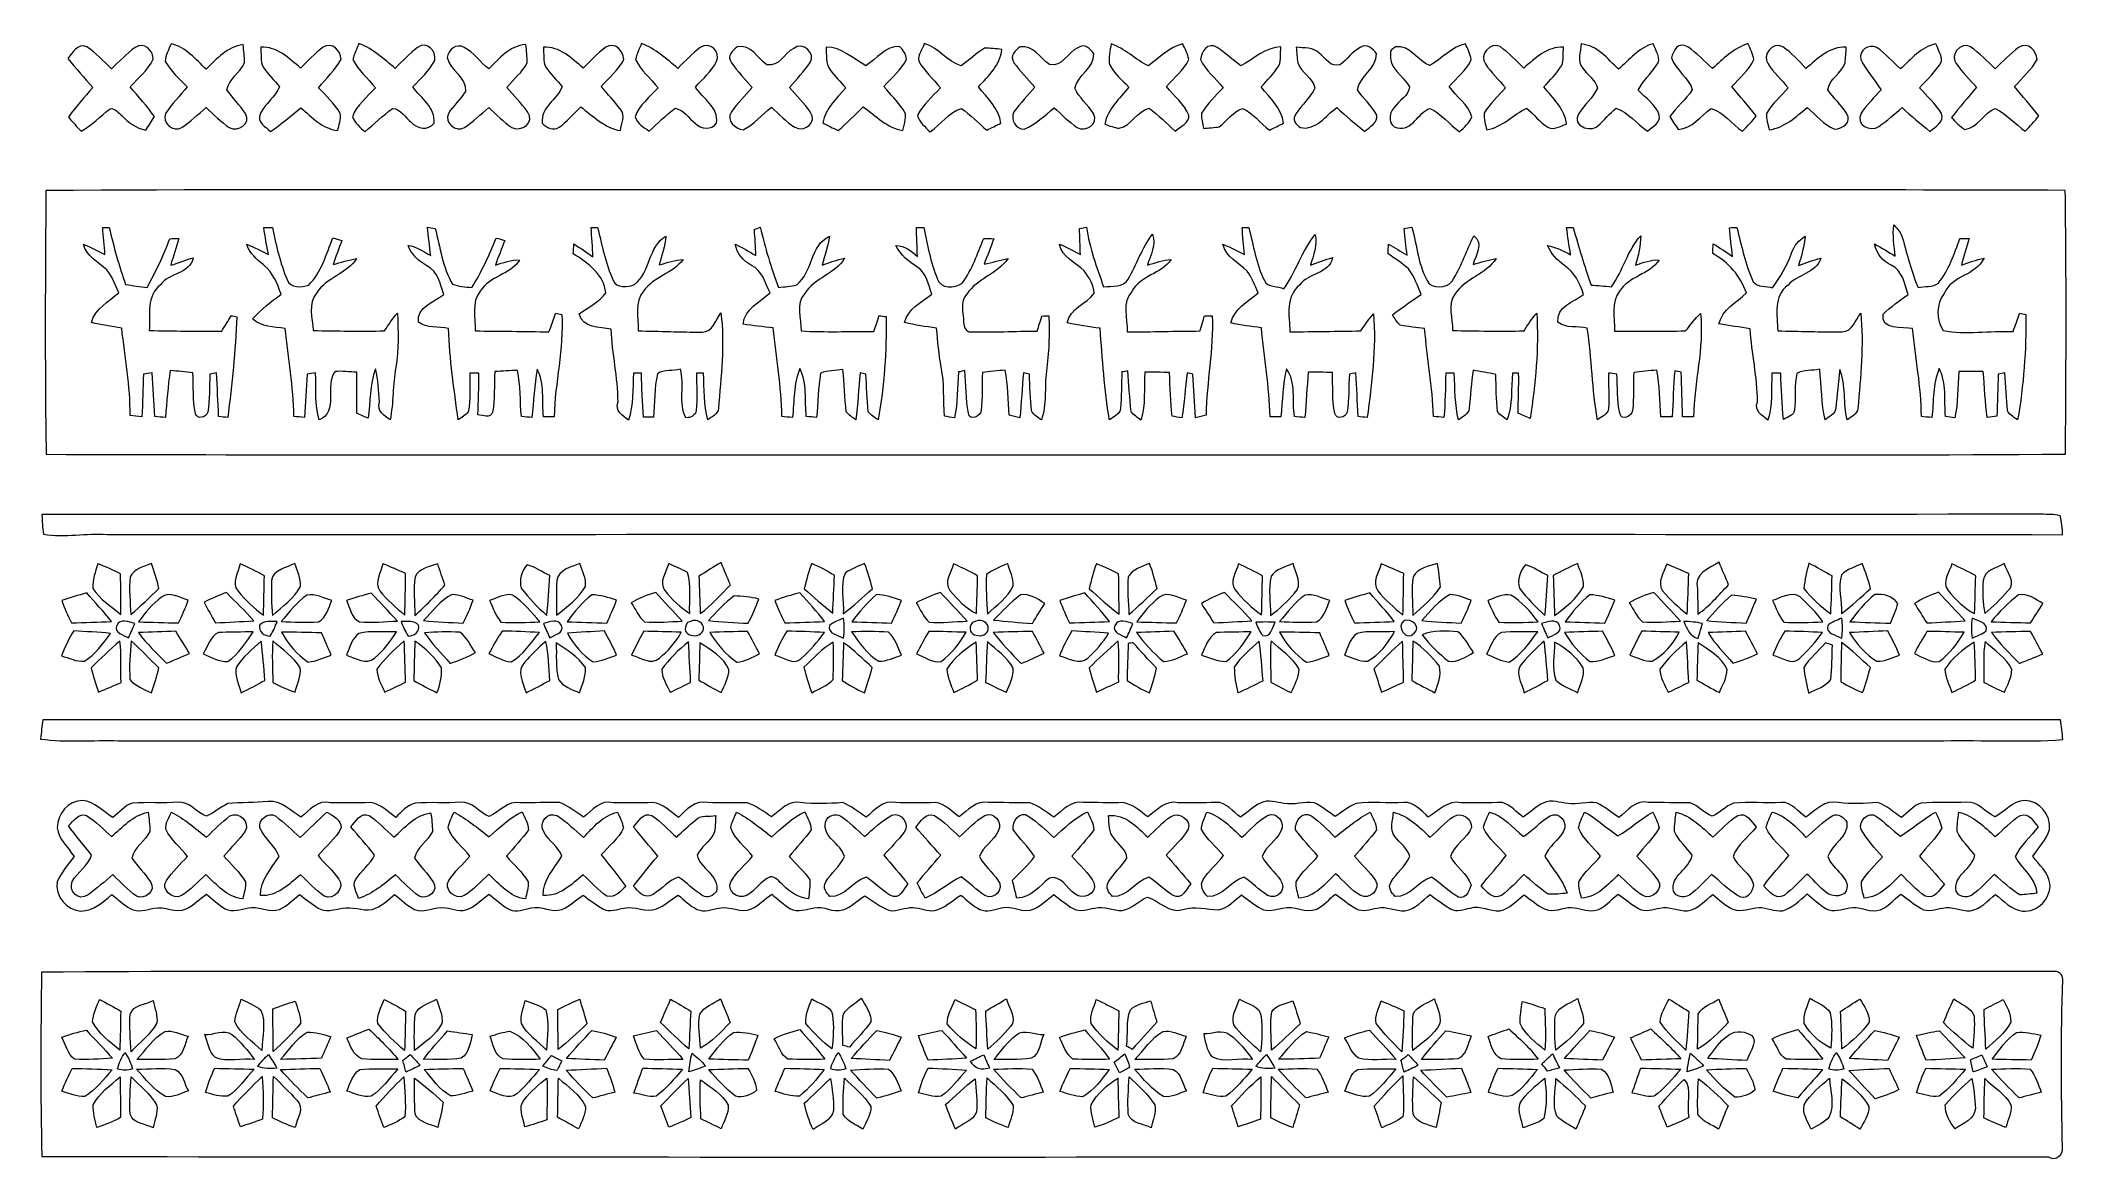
# Model space of a CAD drawing. Header units: centimetres. Extents: x -16.2 to 16.2, y -9 to 9.
import ezdxf

# ---------------------------------------------------------------- set-up
doc = ezdxf.new("R2010")
doc.units = ezdxf.units.CM
doc.header["$MEASUREMENT"] = 0
doc.layers.add('Layer 1', color=7, linetype='Continuous')

msp = doc.modelspace()

# ---------------------------------------------------------------- linework, layer by layer
at = {"layer": 'Layer 1', "color": 250, "lineweight": 9}
for points, knots in [([(-15.74514, 8.6694), (-15.664, 8.75971), (-15.59803, 8.91282), (-15.43963, 8.85532), (-15.43963, 8.85532), (-15.29535, 8.75372), (-15.17258, 8.62495), (-15.04417, 8.5043), (-15.04417, 8.5043), (-14.92175, 8.61931), (-14.80569, 8.74243), (-14.67022, 8.84262), (-14.67022, 8.84262), (-14.51747, 8.94175), (-14.38165, 8.79358), (-14.37883, 8.65529), (-14.37883, 8.65529), (-14.46385, 8.48243), (-14.61872, 8.35613), (-14.74607, 8.21467), (-14.74607, 8.21467), (-14.61801, 8.05557), (-14.47725, 7.9067), (-14.36119, 7.73842), (-14.36119, 7.73842), (-14.4067, 7.66575), (-14.45256, 7.59378), (-14.49842, 7.52146), (-14.49842, 7.52146), (-14.65047, 7.55357), (-14.77676, 7.64388), (-14.88118, 7.7543), (-14.88118, 7.7543), (-14.93692, 7.79875), (-14.98737, 7.87883), (-15.06816, 7.86542), (-15.06816, 7.86542), (-15.22161, 7.74512), (-15.36026, 7.60437), (-15.52994, 7.50523), (-15.52994, 7.50523), (-15.6005, 7.57826), (-15.66858, 7.65375), (-15.7342, 7.73137), (-15.7342, 7.73137), (-15.61496, 7.89647), (-15.48302, 8.05169), (-15.34579, 8.20162), (-15.34579, 8.20162), (-15.47879, 8.35755), (-15.61355, 8.51206), (-15.74514, 8.6694)], [0, 0, 0, 0, 0.07142857, 0.07142857, 0.07142857, 0.07142857, 0.14285714, 0.14285714, 0.14285714, 0.14285714, 0.21428571, 0.21428571, 0.21428571, 0.21428571, 0.28571429, 0.28571429, 0.28571429, 0.28571429, 0.35714286, 0.35714286, 0.35714286, 0.35714286, 0.42857143, 0.42857143, 0.42857143, 0.42857143, 0.5, 0.5, 0.5, 0.5, 0.57142857, 0.57142857, 0.57142857, 0.57142857, 0.64285714, 0.64285714, 0.64285714, 0.64285714, 0.71428571, 0.71428571, 0.71428571, 0.71428571, 0.78571429, 0.78571429, 0.78571429, 0.78571429, 0.85714286, 0.85714286, 0.85714286, 0.85714286, 1, 1, 1, 1]), ([(-14.09343, 8.90294), (-13.85425, 8.84755), (-13.70255, 8.65317), (-13.53216, 8.49548), (-13.53216, 8.49548), (-13.366, 8.66552), (-13.19385, 8.85355), (-12.94479, 8.89165), (-12.94479, 8.89165), (-12.92997, 8.79393), (-12.91974, 8.69621), (-12.9208, 8.59673), (-12.9208, 8.59673), (-12.98818, 8.43798), (-13.17409, 8.34238), (-13.20196, 8.16705), (-13.20196, 8.16705), (-13.10953, 8.03652), (-12.99523, 7.92222), (-12.90633, 7.78852), (-12.90633, 7.78852), (-12.80932, 7.6146), (-13.02381, 7.49183), (-13.16492, 7.5638), (-13.16492, 7.5638), (-13.29933, 7.65587), (-13.41398, 7.77264), (-13.53393, 7.882), (-13.53393, 7.882), (-13.66304, 7.77546), (-13.78369, 7.65834), (-13.92269, 7.5645), (-13.92269, 7.5645), (-14.0511, 7.47701), (-14.25465, 7.64635), (-14.18127, 7.78852), (-14.18127, 7.78852), (-14.08461, 7.94339), (-13.94985, 8.06933), (-13.83837, 8.21291), (-13.83837, 8.21291), (-13.96643, 8.3392), (-14.0952, 8.46726), (-14.18903, 8.62213), (-14.18903, 8.62213), (-14.18127, 8.72232), (-14.13083, 8.81192), (-14.09343, 8.90294)], [0, 0, 0, 0, 0.07692308, 0.07692308, 0.07692308, 0.07692308, 0.15384615, 0.15384615, 0.15384615, 0.15384615, 0.23076923, 0.23076923, 0.23076923, 0.23076923, 0.30769231, 0.30769231, 0.30769231, 0.30769231, 0.38461538, 0.38461538, 0.38461538, 0.38461538, 0.46153846, 0.46153846, 0.46153846, 0.46153846, 0.53846154, 0.53846154, 0.53846154, 0.53846154, 0.61538462, 0.61538462, 0.61538462, 0.61538462, 0.69230769, 0.69230769, 0.69230769, 0.69230769, 0.76923077, 0.76923077, 0.76923077, 0.76923077, 0.84615385, 0.84615385, 0.84615385, 0.84615385, 1, 1, 1, 1]), ([(-12.66256, 8.84897), (-12.39869, 8.86272), (-12.21454, 8.67046), (-12.0258, 8.51488), (-12.0258, 8.51488), (-11.91115, 8.62777), (-11.80143, 8.74737), (-11.67267, 8.84403), (-11.67267, 8.84403), (-11.51463, 8.94175), (-11.38798, 8.79252), (-11.37634, 8.65423), (-11.37634, 8.65423), (-11.47018, 8.48419), (-11.62046, 8.35367), (-11.73723, 8.1995), (-11.73723, 8.1995), (-11.61905, 8.0665), (-11.48041, 7.94621), (-11.39045, 7.79098), (-11.39045, 7.79098), (-11.37916, 7.69715), (-11.41232, 7.60542), (-11.43137, 7.51476), (-11.43137, 7.51476), (-11.67479, 7.54863), (-11.84659, 7.72537), (-12.0191, 7.88059), (-12.0191, 7.88059), (-12.17679, 7.74865), (-12.33554, 7.61777), (-12.50346, 7.49924), (-12.50346, 7.49924), (-12.5846, 7.58002), (-12.72924, 7.64352), (-12.66715, 7.79204), (-12.66715, 7.79204), (-12.58354, 7.9455), (-12.43396, 8.05451), (-12.36306, 8.21467), (-12.36306, 8.21467), (-12.44349, 8.32403), (-12.54826, 8.41328), (-12.62129, 8.52794), (-12.62129, 8.52794), (-12.67138, 8.62601), (-12.64986, 8.74278), (-12.66256, 8.84897)], [0, 0, 0, 0, 0.07692308, 0.07692308, 0.07692308, 0.07692308, 0.15384615, 0.15384615, 0.15384615, 0.15384615, 0.23076923, 0.23076923, 0.23076923, 0.23076923, 0.30769231, 0.30769231, 0.30769231, 0.30769231, 0.38461538, 0.38461538, 0.38461538, 0.38461538, 0.46153846, 0.46153846, 0.46153846, 0.46153846, 0.53846154, 0.53846154, 0.53846154, 0.53846154, 0.61538462, 0.61538462, 0.61538462, 0.61538462, 0.69230769, 0.69230769, 0.69230769, 0.69230769, 0.76923077, 0.76923077, 0.76923077, 0.76923077, 0.84615385, 0.84615385, 0.84615385, 0.84615385, 1, 1, 1, 1]), ([(-11.0927, 8.9047), (-10.86693, 8.82603), (-10.69583, 8.656), (-10.51274, 8.5103), (-10.51274, 8.5103), (-10.39703, 8.62495), (-10.28625, 8.74595), (-10.15573, 8.84367), (-10.15573, 8.84367), (-9.99874, 8.9548), (-9.85057, 8.77841), (-9.88232, 8.638), (-9.88232, 8.638), (-9.9624, 8.47185), (-10.10881, 8.34908), (-10.23016, 8.21326), (-10.23016, 8.21326), (-10.10387, 8.0284), (-9.86751, 7.89047), (-9.89361, 7.63506), (-9.89361, 7.63506), (-9.9804, 7.51088), (-10.16843, 7.54298), (-10.25697, 7.64952), (-10.25697, 7.64952), (-10.35505, 7.72113), (-10.42348, 7.86648), (-10.55578, 7.86824), (-10.55578, 7.86824), (-10.71347, 7.75641), (-10.85105, 7.61989), (-10.99886, 7.49571), (-10.99886, 7.49571), (-11.0726, 7.56838), (-11.15797, 7.63682), (-11.19677, 7.7356), (-11.19677, 7.7356), (-11.13186, 7.92504), (-10.95794, 8.05028), (-10.83059, 8.19844), (-10.83059, 8.19844), (-10.94877, 8.34908), (-11.10681, 8.47608), (-11.18831, 8.65141), (-11.18831, 8.65141), (-11.17349, 8.74137), (-11.12798, 8.82215), (-11.0927, 8.9047)], [0, 0, 0, 0, 0.07692308, 0.07692308, 0.07692308, 0.07692308, 0.15384615, 0.15384615, 0.15384615, 0.15384615, 0.23076923, 0.23076923, 0.23076923, 0.23076923, 0.30769231, 0.30769231, 0.30769231, 0.30769231, 0.38461538, 0.38461538, 0.38461538, 0.38461538, 0.46153846, 0.46153846, 0.46153846, 0.46153846, 0.53846154, 0.53846154, 0.53846154, 0.53846154, 0.61538462, 0.61538462, 0.61538462, 0.61538462, 0.69230769, 0.69230769, 0.69230769, 0.69230769, 0.76923077, 0.76923077, 0.76923077, 0.76923077, 0.84615385, 0.84615385, 0.84615385, 0.84615385, 1, 1, 1, 1]), ([(-9.6823, 8.68492), (-9.6703, 8.79958), (-9.53731, 8.92023), (-9.41454, 8.84332), (-9.41454, 8.84332), (-9.25755, 8.76324), (-9.15454, 8.61155), (-9.02049, 8.50077), (-9.02049, 8.50077), (-8.84833, 8.66552), (-8.68993, 8.8726), (-8.42817, 8.88989), (-8.42817, 8.88989), (-8.41406, 8.79252), (-8.40524, 8.69551), (-8.40595, 8.59673), (-8.40595, 8.59673), (-8.4825, 8.44398), (-8.62502, 8.3385), (-8.7298, 8.20585), (-8.7298, 8.20585), (-8.61761, 8.07779), (-8.49943, 7.95397), (-8.39925, 7.81568), (-8.39925, 7.81568), (-8.27789, 7.63576), (-8.48885, 7.49148), (-8.64936, 7.56309), (-8.64936, 7.56309), (-8.78342, 7.65587), (-8.89843, 7.77264), (-9.01837, 7.882), (-9.01837, 7.882), (-9.14749, 7.77546), (-9.26849, 7.65834), (-9.40713, 7.5645), (-9.40713, 7.5645), (-9.53448, 7.47701), (-9.74015, 7.64635), (-9.66431, 7.78746), (-9.66431, 7.78746), (-9.58599, 7.91552), (-9.46675, 8.01323), (-9.39055, 8.1427), (-9.39055, 8.1427), (-9.37009, 8.37166), (-9.64561, 8.47678), (-9.6823, 8.68492)], [0, 0, 0, 0, 0.07692308, 0.07692308, 0.07692308, 0.07692308, 0.15384615, 0.15384615, 0.15384615, 0.15384615, 0.23076923, 0.23076923, 0.23076923, 0.23076923, 0.30769231, 0.30769231, 0.30769231, 0.30769231, 0.38461538, 0.38461538, 0.38461538, 0.38461538, 0.46153846, 0.46153846, 0.46153846, 0.46153846, 0.53846154, 0.53846154, 0.53846154, 0.53846154, 0.61538462, 0.61538462, 0.61538462, 0.61538462, 0.69230769, 0.69230769, 0.69230769, 0.69230769, 0.76923077, 0.76923077, 0.76923077, 0.76923077, 0.84615385, 0.84615385, 0.84615385, 0.84615385, 1, 1, 1, 1]), ([(-8.14701, 8.84897), (-7.88313, 8.86272), (-7.69898, 8.67046), (-7.51025, 8.51488), (-7.51025, 8.51488), (-7.39559, 8.62777), (-7.28588, 8.74737), (-7.15711, 8.84403), (-7.15711, 8.84403), (-6.99836, 8.94175), (-6.87278, 8.79146), (-6.85972, 8.65353), (-6.85972, 8.65353), (-6.9458, 8.48455), (-7.09891, 8.36072), (-7.22097, 8.2189), (-7.22097, 8.2189), (-7.11796, 8.09825), (-7.0093, 7.98184), (-6.91264, 7.85554), (-6.91264, 7.85554), (-6.82974, 7.75677), (-6.89853, 7.62412), (-6.91617, 7.51476), (-6.91617, 7.51476), (-7.17123, 7.5585), (-7.35114, 7.74971), (-7.55046, 7.89505), (-7.55046, 7.89505), (-7.66617, 7.78746), (-7.76425, 7.65869), (-7.89618, 7.56979), (-7.89618, 7.56979), (-7.98367, 7.501), (-8.09833, 7.56697), (-8.16324, 7.63506), (-8.16324, 7.63506), (-8.19569, 7.88588), (-7.9297, 8.00618), (-7.8475, 8.21467), (-7.8475, 8.21467), (-7.92793, 8.32403), (-8.03271, 8.41328), (-8.10573, 8.52794), (-8.10573, 8.52794), (-8.15583, 8.62601), (-8.13431, 8.74278), (-8.14701, 8.84897)], [0, 0, 0, 0, 0.07692308, 0.07692308, 0.07692308, 0.07692308, 0.15384615, 0.15384615, 0.15384615, 0.15384615, 0.23076923, 0.23076923, 0.23076923, 0.23076923, 0.30769231, 0.30769231, 0.30769231, 0.30769231, 0.38461538, 0.38461538, 0.38461538, 0.38461538, 0.46153846, 0.46153846, 0.46153846, 0.46153846, 0.53846154, 0.53846154, 0.53846154, 0.53846154, 0.61538462, 0.61538462, 0.61538462, 0.61538462, 0.69230769, 0.69230769, 0.69230769, 0.69230769, 0.76923077, 0.76923077, 0.76923077, 0.76923077, 0.84615385, 0.84615385, 0.84615385, 0.84615385, 1, 1, 1, 1]), ([(-6.57715, 8.9047), (-6.35137, 8.82603), (-6.18027, 8.656), (-5.99718, 8.5103), (-5.99718, 8.5103), (-5.88147, 8.62495), (-5.7707, 8.74595), (-5.64017, 8.84438), (-5.64017, 8.84438), (-5.48848, 8.94069), (-5.30503, 8.783), (-5.38088, 8.61895), (-5.38088, 8.61895), (-5.45778, 8.4595), (-5.5996, 8.34202), (-5.71637, 8.21185), (-5.71637, 8.21185), (-5.59501, 8.02347), (-5.34842, 7.89294), (-5.37841, 7.63541), (-5.37841, 7.63541), (-5.45743, 7.51935), (-5.63453, 7.53557), (-5.72272, 7.63294), (-5.72272, 7.63294), (-5.82891, 7.7102), (-5.90052, 7.85695), (-6.04057, 7.87177), (-6.04057, 7.87177), (-6.18945, 7.76312), (-6.31962, 7.63153), (-6.45615, 7.50841), (-6.45615, 7.50841), (-6.54363, 7.56909), (-6.64806, 7.62624), (-6.68228, 7.73454), (-6.68228, 7.73454), (-6.61736, 7.92433), (-6.44239, 8.04992), (-6.31503, 8.19844), (-6.31503, 8.19844), (-6.43321, 8.34908), (-6.59126, 8.47608), (-6.67275, 8.65141), (-6.67275, 8.65141), (-6.65793, 8.74137), (-6.61243, 8.82215), (-6.57715, 8.9047)], [0, 0, 0, 0, 0.07692308, 0.07692308, 0.07692308, 0.07692308, 0.15384615, 0.15384615, 0.15384615, 0.15384615, 0.23076923, 0.23076923, 0.23076923, 0.23076923, 0.30769231, 0.30769231, 0.30769231, 0.30769231, 0.38461538, 0.38461538, 0.38461538, 0.38461538, 0.46153846, 0.46153846, 0.46153846, 0.46153846, 0.53846154, 0.53846154, 0.53846154, 0.53846154, 0.61538462, 0.61538462, 0.61538462, 0.61538462, 0.69230769, 0.69230769, 0.69230769, 0.69230769, 0.76923077, 0.76923077, 0.76923077, 0.76923077, 0.84615385, 0.84615385, 0.84615385, 0.84615385, 1, 1, 1, 1]), ([(-5.04645, 8.85285), (-4.8249, 8.90153), (-4.73106, 8.67046), (-4.5776, 8.56851), (-4.5776, 8.56851), (-4.37758, 8.523), (-4.30244, 8.75513), (-4.14616, 8.8278), (-4.14616, 8.8278), (-4.00857, 8.94245), (-3.78562, 8.75548), (-3.88651, 8.60237), (-3.88651, 8.60237), (-3.98353, 8.4602), (-4.10241, 8.33567), (-4.21248, 8.20373), (-4.21248, 8.20373), (-4.101, 8.07638), (-3.98317, 7.95326), (-3.88369, 7.81568), (-3.88369, 7.81568), (-3.76339, 7.6467), (-3.97259, 7.47701), (-4.12887, 7.57085), (-4.12887, 7.57085), (-4.26892, 7.65658), (-4.38287, 7.77687), (-4.50281, 7.88729), (-4.50281, 7.88729), (-4.65239, 7.767), (-4.78363, 7.61777), (-4.95366, 7.52605), (-4.95366, 7.52605), (-5.07714, 7.55392), (-5.23271, 7.66504), (-5.14205, 7.81603), (-5.14205, 7.81603), (-5.04221, 7.95362), (-4.92474, 8.07673), (-4.81255, 8.20409), (-4.81255, 8.20409), (-4.92297, 8.33567), (-5.04468, 8.45879), (-5.1424, 8.60026), (-5.1424, 8.60026), (-5.22213, 8.71562), (-5.123, 8.79675), (-5.04645, 8.85285)], [0, 0, 0, 0, 0.07692308, 0.07692308, 0.07692308, 0.07692308, 0.15384615, 0.15384615, 0.15384615, 0.15384615, 0.23076923, 0.23076923, 0.23076923, 0.23076923, 0.30769231, 0.30769231, 0.30769231, 0.30769231, 0.38461538, 0.38461538, 0.38461538, 0.38461538, 0.46153846, 0.46153846, 0.46153846, 0.46153846, 0.53846154, 0.53846154, 0.53846154, 0.53846154, 0.61538462, 0.61538462, 0.61538462, 0.61538462, 0.69230769, 0.69230769, 0.69230769, 0.69230769, 0.76923077, 0.76923077, 0.76923077, 0.76923077, 0.84615385, 0.84615385, 0.84615385, 0.84615385, 1, 1, 1, 1]), ([(-3.63075, 8.85108), (-3.37745, 8.85038), (-3.20353, 8.66093), (-2.99293, 8.55228), (-2.99293, 8.55228), (-2.81618, 8.65917), (-2.68601, 8.86978), (-2.45706, 8.86061), (-2.45706, 8.86061), (-2.39955, 8.80593), (-2.35122, 8.73467), (-2.34417, 8.65353), (-2.34417, 8.65353), (-2.4306, 8.4849), (-2.583, 8.36072), (-2.70541, 8.2189), (-2.70541, 8.2189), (-2.6024, 8.09825), (-2.49375, 7.98184), (-2.39744, 7.85519), (-2.39744, 7.85519), (-2.31877, 7.75535), (-2.38968, 7.62483), (-2.40238, 7.51511), (-2.40238, 7.51511), (-2.65673, 7.55956), (-2.83629, 7.75042), (-3.03561, 7.89541), (-3.03561, 7.89541), (-3.16861, 7.76805), (-3.29561, 7.634), (-3.43813, 7.51652), (-3.43813, 7.51652), (-3.52103, 7.55603), (-3.60288, 7.59731), (-3.68402, 7.63964), (-3.68402, 7.63964), (-3.64098, 7.87177), (-3.466, 8.03193), (-3.31501, 8.19703), (-3.31501, 8.19703), (-3.39827, 8.29405), (-3.48964, 8.384), (-3.56619, 8.48631), (-3.56619, 8.48631), (-3.64662, 8.58967), (-3.61699, 8.72902), (-3.63075, 8.85108)], [0, 0, 0, 0, 0.07692308, 0.07692308, 0.07692308, 0.07692308, 0.15384615, 0.15384615, 0.15384615, 0.15384615, 0.23076923, 0.23076923, 0.23076923, 0.23076923, 0.30769231, 0.30769231, 0.30769231, 0.30769231, 0.38461538, 0.38461538, 0.38461538, 0.38461538, 0.46153846, 0.46153846, 0.46153846, 0.46153846, 0.53846154, 0.53846154, 0.53846154, 0.53846154, 0.61538462, 0.61538462, 0.61538462, 0.61538462, 0.69230769, 0.69230769, 0.69230769, 0.69230769, 0.76923077, 0.76923077, 0.76923077, 0.76923077, 0.84615385, 0.84615385, 0.84615385, 0.84615385, 1, 1, 1, 1]), ([(-2.06089, 8.90576), (-1.83193, 8.84473), (-1.69611, 8.61084), (-1.47281, 8.55193), (-1.47281, 8.55193), (-1.34404, 8.64012), (-1.23256, 8.7516), (-1.09886, 8.83309), (-1.09886, 8.83309), (-1.00855, 8.83097), (-0.91401, 8.82357), (-0.82299, 8.81369), (-0.82299, 8.81369), (-0.84416, 8.56004), (-1.03677, 8.3893), (-1.19588, 8.21397), (-1.19588, 8.21397), (-1.05335, 8.03546), (-0.87097, 7.87495), (-0.83604, 7.63435), (-0.83604, 7.63435), (-0.91154, 7.59625), (-0.98738, 7.5585), (-1.06394, 7.52217), (-1.06394, 7.52217), (-1.19729, 7.64035), (-1.32393, 7.76629), (-1.46787, 7.87107), (-1.46787, 7.87107), (-1.66648, 7.80933), (-1.80054, 7.61777), (-1.9667, 7.49536), (-1.9667, 7.49536), (-2.04607, 7.57297), (-2.14732, 7.64776), (-2.16743, 7.76417), (-2.16743, 7.76417), (-2.07817, 7.93174), (-1.92824, 8.05768), (-1.80442, 8.19915), (-1.80442, 8.19915), (-1.91766, 8.34273), (-2.06159, 8.46585), (-2.14943, 8.62707), (-2.14943, 8.62707), (-2.1646, 8.72549), (-2.09228, 8.8158), (-2.06089, 8.90576)], [0, 0, 0, 0, 0.07692308, 0.07692308, 0.07692308, 0.07692308, 0.15384615, 0.15384615, 0.15384615, 0.15384615, 0.23076923, 0.23076923, 0.23076923, 0.23076923, 0.30769231, 0.30769231, 0.30769231, 0.30769231, 0.38461538, 0.38461538, 0.38461538, 0.38461538, 0.46153846, 0.46153846, 0.46153846, 0.46153846, 0.53846154, 0.53846154, 0.53846154, 0.53846154, 0.61538462, 0.61538462, 0.61538462, 0.61538462, 0.69230769, 0.69230769, 0.69230769, 0.69230769, 0.76923077, 0.76923077, 0.76923077, 0.76923077, 0.84615385, 0.84615385, 0.84615385, 0.84615385, 1, 1, 1, 1]), ([(-0.53124, 8.8539), (-0.3157, 8.88636), (-0.2148, 8.67117), (-0.06134, 8.57062), (-0.06134, 8.57062), (0.14786, 8.52018), (0.22582, 8.76888), (0.39268, 8.83909), (0.39268, 8.83909), (0.50734, 8.91882), (0.58953, 8.81933), (0.64704, 8.74348), (0.64704, 8.74348), (0.65938, 8.50924), (0.38951, 8.40552), (0.34294, 8.1935), (0.34294, 8.1935), (0.40856, 8.0411), (0.55567, 7.9328), (0.63963, 7.78816), (0.63963, 7.78816), (0.7377, 7.61424), (0.52215, 7.49218), (0.38175, 7.5638), (0.38175, 7.5638), (0.24769, 7.65587), (0.13304, 7.77229), (0.01345, 7.8813), (0.01345, 7.8813), (-0.13825, 7.75641), (-0.28042, 7.61248), (-0.46563, 7.53698), (-0.46563, 7.53698), (-0.60109, 7.53804), (-0.68858, 7.6908), (-0.62826, 7.81603), (-0.62826, 7.81603), (-0.5263, 7.95432), (-0.40671, 8.07885), (-0.29312, 8.20762), (-0.29312, 8.20762), (-0.40389, 8.33885), (-0.52913, 8.45879), (-0.6279, 8.5999), (-0.6279, 8.5999), (-0.70481, 8.71526), (-0.60709, 8.7964), (-0.53124, 8.8539)], [0, 0, 0, 0, 0.07692308, 0.07692308, 0.07692308, 0.07692308, 0.15384615, 0.15384615, 0.15384615, 0.15384615, 0.23076923, 0.23076923, 0.23076923, 0.23076923, 0.30769231, 0.30769231, 0.30769231, 0.30769231, 0.38461538, 0.38461538, 0.38461538, 0.38461538, 0.46153846, 0.46153846, 0.46153846, 0.46153846, 0.53846154, 0.53846154, 0.53846154, 0.53846154, 0.61538462, 0.61538462, 0.61538462, 0.61538462, 0.69230769, 0.69230769, 0.69230769, 0.69230769, 0.76923077, 0.76923077, 0.76923077, 0.76923077, 0.84615385, 0.84615385, 0.84615385, 0.84615385, 1, 1, 1, 1]), ([(0.92255, 8.90188), (1.14798, 8.83027), (1.31026, 8.64435), (1.52157, 8.55016), (1.52157, 8.55016), (1.69337, 8.68316), (1.85036, 8.84614), (2.06944, 8.90188), (2.06944, 8.90188), (2.10365, 8.82004), (2.14846, 8.73996), (2.16292, 8.65106), (2.16292, 8.65106), (2.08849, 8.47925), (1.92762, 8.36037), (1.81014, 8.21855), (1.81014, 8.21855), (1.9248, 8.06545), (2.09096, 7.94197), (2.16716, 7.76347), (2.16716, 7.76347), (2.1735, 7.63858), (2.03345, 7.57332), (1.94596, 7.50841), (1.94596, 7.50841), (1.80909, 7.63188), (1.67856, 7.76312), (1.53039, 7.87318), (1.53039, 7.87318), (1.33636, 7.83085), (1.2517, 7.59413), (1.05485, 7.55251), (1.05485, 7.55251), (0.97512, 7.56168), (0.90033, 7.59308), (0.82484, 7.61707), (0.82484, 7.61707), (0.86188, 7.86718), (1.06543, 8.021), (1.20478, 8.2115), (1.20478, 8.2115), (1.10282, 8.32968), (0.96489, 8.42457), (0.89962, 8.56992), (0.89962, 8.56992), (0.87916, 8.67963), (0.91056, 8.79252), (0.92255, 8.90188)], [0, 0, 0, 0, 0.07692308, 0.07692308, 0.07692308, 0.07692308, 0.15384615, 0.15384615, 0.15384615, 0.15384615, 0.23076923, 0.23076923, 0.23076923, 0.23076923, 0.30769231, 0.30769231, 0.30769231, 0.30769231, 0.38461538, 0.38461538, 0.38461538, 0.38461538, 0.46153846, 0.46153846, 0.46153846, 0.46153846, 0.53846154, 0.53846154, 0.53846154, 0.53846154, 0.61538462, 0.61538462, 0.61538462, 0.61538462, 0.69230769, 0.69230769, 0.69230769, 0.69230769, 0.76923077, 0.76923077, 0.76923077, 0.76923077, 0.84615385, 0.84615385, 0.84615385, 0.84615385, 1, 1, 1, 1]), ([(2.35236, 8.65388), (2.36083, 8.77418), (2.46913, 8.93787), (2.61624, 8.84579), (2.61624, 8.84579), (2.7503, 8.75724), (2.86495, 8.6433), (2.99477, 8.54875), (2.99477, 8.54875), (3.20573, 8.66058), (3.38177, 8.84932), (3.63647, 8.85143), (3.63647, 8.85143), (3.62519, 8.75195), (3.64388, 8.64435), (3.60543, 8.55052), (3.60543, 8.55052), (3.52359, 8.4274), (3.41987, 8.32156), (3.31933, 8.21432), (3.31933, 8.21432), (3.4622, 8.03581), (3.64459, 7.8753), (3.67951, 7.63435), (3.67951, 7.63435), (3.60402, 7.59625), (3.52817, 7.55886), (3.45197, 7.52252), (3.45197, 7.52252), (3.30769, 7.634), (3.18845, 7.80051), (3.02052, 7.86965), (3.02052, 7.86965), (2.87553, 7.81638), (2.77217, 7.67104), (2.65152, 7.57403), (2.65152, 7.57403), (2.58837, 7.56803), (2.46243, 7.55639), (2.39964, 7.55039), (2.39964, 7.55039), (2.38517, 7.63012), (2.36189, 7.7102), (2.36859, 7.79169), (2.36859, 7.79169), (2.45432, 7.94797), (2.59437, 8.0665), (2.71114, 8.1995), (2.71114, 8.1995), (2.59437, 8.35225), (2.43315, 8.47749), (2.35236, 8.65388)], [0, 0, 0, 0, 0.07142857, 0.07142857, 0.07142857, 0.07142857, 0.14285714, 0.14285714, 0.14285714, 0.14285714, 0.21428571, 0.21428571, 0.21428571, 0.21428571, 0.28571429, 0.28571429, 0.28571429, 0.28571429, 0.35714286, 0.35714286, 0.35714286, 0.35714286, 0.42857143, 0.42857143, 0.42857143, 0.42857143, 0.5, 0.5, 0.5, 0.5, 0.57142857, 0.57142857, 0.57142857, 0.57142857, 0.64285714, 0.64285714, 0.64285714, 0.64285714, 0.71428571, 0.71428571, 0.71428571, 0.71428571, 0.78571429, 0.78571429, 0.78571429, 0.78571429, 0.85714286, 0.85714286, 0.85714286, 0.85714286, 1, 1, 1, 1]), ([(3.8806, 8.84685), (4.00583, 8.83133), (4.154, 8.85461), (4.24678, 8.75054), (4.24678, 8.75054), (4.3505, 8.67399), (4.42705, 8.51877), (4.58333, 8.56851), (4.58333, 8.56851), (4.69904, 8.65035), (4.77489, 8.78158), (4.90436, 8.84544), (4.90436, 8.84544), (5.01972, 8.91493), (5.10474, 8.8211), (5.16365, 8.74384), (5.16365, 8.74384), (5.17035, 8.5043), (4.89025, 8.39247), (4.86026, 8.16705), (4.86026, 8.16705), (4.95622, 8.02735), (5.08427, 7.91093), (5.16965, 7.76382), (5.16965, 7.76382), (5.1887, 7.63858), (5.05217, 7.57508), (4.97491, 7.50241), (4.97491, 7.50241), (4.82251, 7.62412), (4.67505, 7.75218), (4.53041, 7.88235), (4.53041, 7.88235), (4.34909, 7.75747), (4.19951, 7.51088), (3.94727, 7.56344), (3.94727, 7.56344), (3.88236, 7.61283), (3.7984, 7.68692), (3.88166, 7.78781), (3.88166, 7.78781), (3.96738, 7.9321), (4.10849, 8.04181), (4.1794, 8.1935), (4.1794, 8.1935), (4.14941, 8.36037), (3.95786, 8.43939), (3.906, 8.59743), (3.906, 8.59743), (3.89506, 8.68034), (3.88659, 8.76359), (3.8806, 8.84685)], [0, 0, 0, 0, 0.07142857, 0.07142857, 0.07142857, 0.07142857, 0.14285714, 0.14285714, 0.14285714, 0.14285714, 0.21428571, 0.21428571, 0.21428571, 0.21428571, 0.28571429, 0.28571429, 0.28571429, 0.28571429, 0.35714286, 0.35714286, 0.35714286, 0.35714286, 0.42857143, 0.42857143, 0.42857143, 0.42857143, 0.5, 0.5, 0.5, 0.5, 0.57142857, 0.57142857, 0.57142857, 0.57142857, 0.64285714, 0.64285714, 0.64285714, 0.64285714, 0.71428571, 0.71428571, 0.71428571, 0.71428571, 0.78571429, 0.78571429, 0.78571429, 0.78571429, 0.85714286, 0.85714286, 0.85714286, 0.85714286, 1, 1, 1, 1]), ([(5.46669, 8.85249), (5.70516, 8.90082), (5.81735, 8.61543), (6.01561, 8.55581), (6.01561, 8.55581), (6.20787, 8.65917), (6.3571, 8.85214), (6.58464, 8.90223), (6.58464, 8.90223), (6.61921, 8.82004), (6.66366, 8.73996), (6.67848, 8.65106), (6.67848, 8.65106), (6.60404, 8.47925), (6.44317, 8.36037), (6.3257, 8.21855), (6.3257, 8.21855), (6.43894, 8.05627), (6.63438, 7.93386), (6.68659, 7.73595), (6.68659, 7.73595), (6.6492, 7.63647), (6.56241, 7.56838), (6.48904, 7.49606), (6.48904, 7.49606), (6.33029, 7.61565), (6.19835, 7.78993), (6.01808, 7.8693), (6.01808, 7.8693), (5.82017, 7.80968), (5.74467, 7.50065), (5.49173, 7.55956), (5.49173, 7.55956), (5.35027, 7.58143), (5.34921, 7.79487), (5.4434, 7.88271), (5.4434, 7.88271), (5.51819, 7.99807), (5.6847, 8.07038), (5.69246, 8.21679), (5.69246, 8.21679), (5.58381, 8.39), (5.3538, 8.5163), (5.38519, 8.75301), (5.38519, 8.75301), (5.37249, 8.80346), (5.43635, 8.82498), (5.46669, 8.85249)], [0, 0, 0, 0, 0.07692308, 0.07692308, 0.07692308, 0.07692308, 0.15384615, 0.15384615, 0.15384615, 0.15384615, 0.23076923, 0.23076923, 0.23076923, 0.23076923, 0.30769231, 0.30769231, 0.30769231, 0.30769231, 0.38461538, 0.38461538, 0.38461538, 0.38461538, 0.46153846, 0.46153846, 0.46153846, 0.46153846, 0.53846154, 0.53846154, 0.53846154, 0.53846154, 0.61538462, 0.61538462, 0.61538462, 0.61538462, 0.69230769, 0.69230769, 0.69230769, 0.69230769, 0.76923077, 0.76923077, 0.76923077, 0.76923077, 0.84615385, 0.84615385, 0.84615385, 0.84615385, 1, 1, 1, 1]), ([(6.90355, 8.58332), (6.80089, 8.71526), (6.97834, 8.94175), (7.13779, 8.85673), (7.13779, 8.85673), (7.27714, 8.75901), (7.39356, 8.63377), (7.51527, 8.51524), (7.51527, 8.51524), (7.704, 8.67011), (7.8885, 8.86202), (8.15274, 8.84932), (8.15274, 8.84932), (8.14109, 8.75054), (8.15838, 8.644), (8.12099, 8.55052), (8.12099, 8.55052), (8.03914, 8.4274), (7.93542, 8.32156), (7.83488, 8.21432), (7.83488, 8.21432), (7.98199, 8.03158), (8.16826, 7.86613), (8.20036, 7.61742), (8.20036, 7.61742), (8.10476, 7.59237), (7.99892, 7.51264), (7.90085, 7.56838), (7.90085, 7.56838), (7.76539, 7.64458), (7.68319, 7.78393), (7.56042, 7.87565), (7.56042, 7.87565), (7.34382, 7.76735), (7.17342, 7.57332), (6.92507, 7.52534), (6.92507, 7.52534), (6.90672, 7.61318), (6.87568, 7.70067), (6.88274, 7.79134), (6.88274, 7.79134), (6.96987, 7.94656), (7.10816, 8.06545), (7.22493, 8.19774), (7.22493, 8.19774), (7.11874, 8.32721), (6.99386, 8.44186), (6.90355, 8.58332)], [0, 0, 0, 0, 0.07692308, 0.07692308, 0.07692308, 0.07692308, 0.15384615, 0.15384615, 0.15384615, 0.15384615, 0.23076923, 0.23076923, 0.23076923, 0.23076923, 0.30769231, 0.30769231, 0.30769231, 0.30769231, 0.38461538, 0.38461538, 0.38461538, 0.38461538, 0.46153846, 0.46153846, 0.46153846, 0.46153846, 0.53846154, 0.53846154, 0.53846154, 0.53846154, 0.61538462, 0.61538462, 0.61538462, 0.61538462, 0.69230769, 0.69230769, 0.69230769, 0.69230769, 0.76923077, 0.76923077, 0.76923077, 0.76923077, 0.84615385, 0.84615385, 0.84615385, 0.84615385, 1, 1, 1, 1]), ([(8.43214, 8.89977), (8.69566, 8.87789), (8.853, 8.6634), (9.02833, 8.4976), (9.02833, 8.4976), (9.20437, 8.64506), (9.34936, 8.8412), (9.58254, 8.90435), (9.58254, 8.90435), (9.61747, 8.79711), (9.72824, 8.66552), (9.63758, 8.55828), (9.63758, 8.55828), (9.54268, 8.42422), (9.42309, 8.30851), (9.34336, 8.16387), (9.34336, 8.16387), (9.45837, 8.03581), (9.62452, 7.93351), (9.68167, 7.76276), (9.68167, 7.76276), (9.70707, 7.63929), (9.56843, 7.57614), (9.49329, 7.50559), (9.49329, 7.50559), (9.32396, 7.62377), (9.18708, 7.80227), (8.99164, 7.87495), (8.99164, 7.87495), (8.8844, 7.79063), (8.80573, 7.67598), (8.70025, 7.59025), (8.70025, 7.59025), (8.57572, 7.48372), (8.27762, 7.58602), (8.39756, 7.78816), (8.39756, 7.78816), (8.48047, 7.9328), (8.62757, 8.04075), (8.69284, 8.19315), (8.69284, 8.19315), (8.66532, 8.32544), (8.52809, 8.40376), (8.45789, 8.51559), (8.45789, 8.51559), (8.3637, 8.62178), (8.42967, 8.77382), (8.43214, 8.89977)], [0, 0, 0, 0, 0.07692308, 0.07692308, 0.07692308, 0.07692308, 0.15384615, 0.15384615, 0.15384615, 0.15384615, 0.23076923, 0.23076923, 0.23076923, 0.23076923, 0.30769231, 0.30769231, 0.30769231, 0.30769231, 0.38461538, 0.38461538, 0.38461538, 0.38461538, 0.46153846, 0.46153846, 0.46153846, 0.46153846, 0.53846154, 0.53846154, 0.53846154, 0.53846154, 0.61538462, 0.61538462, 0.61538462, 0.61538462, 0.69230769, 0.69230769, 0.69230769, 0.69230769, 0.76923077, 0.76923077, 0.76923077, 0.76923077, 0.84615385, 0.84615385, 0.84615385, 0.84615385, 1, 1, 1, 1]), ([(9.87782, 8.67716), (9.90181, 8.78899), (9.98224, 8.94598), (10.1357, 8.8539), (10.1357, 8.8539), (10.28034, 8.75513), (10.40134, 8.62672), (10.5294, 8.50748), (10.5294, 8.50748), (10.70226, 8.66129), (10.87159, 8.83238), (11.09843, 8.9047), (11.09843, 8.9047), (11.13371, 8.8218), (11.17922, 8.74102), (11.19403, 8.65106), (11.19403, 8.65106), (11.11924, 8.4789), (10.95802, 8.35966), (10.8402, 8.21749), (10.8402, 8.21749), (10.96967, 8.06121), (11.1016, 7.90705), (11.23107, 7.75006), (11.23107, 7.75006), (11.16264, 7.66434), (11.08926, 7.58249), (11.01059, 7.50629), (11.01059, 7.50629), (10.83879, 7.61671), (10.70649, 7.81815), (10.50753, 7.86824), (10.50753, 7.86824), (10.33784, 7.74618), (10.2119, 7.55286), (9.98224, 7.5324), (9.98224, 7.5324), (9.93744, 7.6019), (9.89299, 7.67139), (9.84854, 7.74054), (9.84854, 7.74054), (9.95543, 7.89329), (10.10395, 8.01112), (10.20872, 8.16422), (10.20872, 8.16422), (10.15828, 8.36037), (9.94026, 8.47855), (9.87782, 8.67716)], [0, 0, 0, 0, 0.07692308, 0.07692308, 0.07692308, 0.07692308, 0.15384615, 0.15384615, 0.15384615, 0.15384615, 0.23076923, 0.23076923, 0.23076923, 0.23076923, 0.30769231, 0.30769231, 0.30769231, 0.30769231, 0.38461538, 0.38461538, 0.38461538, 0.38461538, 0.46153846, 0.46153846, 0.46153846, 0.46153846, 0.53846154, 0.53846154, 0.53846154, 0.53846154, 0.61538462, 0.61538462, 0.61538462, 0.61538462, 0.69230769, 0.69230769, 0.69230769, 0.69230769, 0.76923077, 0.76923077, 0.76923077, 0.76923077, 0.84615385, 0.84615385, 0.84615385, 0.84615385, 1, 1, 1, 1]), ([(11.4191, 8.58332), (11.31645, 8.71491), (11.49354, 8.9421), (11.653, 8.85602), (11.653, 8.85602), (11.7927, 8.75901), (11.90876, 8.63342), (12.02341, 8.50853), (12.02341, 8.50853), (12.21532, 8.66517), (12.40089, 8.86272), (12.669, 8.84932), (12.669, 8.84932), (12.6637, 8.76465), (12.657, 8.68034), (12.64818, 8.59567), (12.64818, 8.59567), (12.59527, 8.43375), (12.39454, 8.33991), (12.37654, 8.16528), (12.37654, 8.16528), (12.46121, 8.02982), (12.59068, 7.92857), (12.67464, 7.79169), (12.67464, 7.79169), (12.76813, 7.64247), (12.60162, 7.53804), (12.48167, 7.53981), (12.48167, 7.53981), (12.30634, 7.60825), (12.18463, 7.76417), (12.04529, 7.88482), (12.04529, 7.88482), (11.86325, 7.73278), (11.68228, 7.56627), (11.4378, 7.52605), (11.4378, 7.52605), (11.41805, 7.61283), (11.38453, 7.70067), (11.39582, 7.79098), (11.39582, 7.79098), (11.48543, 7.94515), (11.62266, 8.06509), (11.74049, 8.19774), (11.74049, 8.19774), (11.6343, 8.32721), (11.50942, 8.44186), (11.4191, 8.58332)], [0, 0, 0, 0, 0.07692308, 0.07692308, 0.07692308, 0.07692308, 0.15384615, 0.15384615, 0.15384615, 0.15384615, 0.23076923, 0.23076923, 0.23076923, 0.23076923, 0.30769231, 0.30769231, 0.30769231, 0.30769231, 0.38461538, 0.38461538, 0.38461538, 0.38461538, 0.46153846, 0.46153846, 0.46153846, 0.46153846, 0.53846154, 0.53846154, 0.53846154, 0.53846154, 0.61538462, 0.61538462, 0.61538462, 0.61538462, 0.69230769, 0.69230769, 0.69230769, 0.69230769, 0.76923077, 0.76923077, 0.76923077, 0.76923077, 0.84615385, 0.84615385, 0.84615385, 0.84615385, 1, 1, 1, 1]), ([(12.89971, 8.65353), (12.86726, 8.7964), (13.02072, 8.90753), (13.15795, 8.84367), (13.15795, 8.84367), (13.29235, 8.7396), (13.41159, 8.6179), (13.53507, 8.50077), (13.53507, 8.50077), (13.70369, 8.65988), (13.86033, 8.84932), (14.09986, 8.90259), (14.09986, 8.90259), (14.13444, 8.81122), (14.19229, 8.72232), (14.19053, 8.62142), (14.19053, 8.62142), (14.10798, 8.45597), (13.95805, 8.33814), (13.83987, 8.1995), (13.83987, 8.1995), (13.9584, 8.06615), (14.09563, 7.94409), (14.18912, 7.78993), (14.18912, 7.78993), (14.24697, 7.65622), (14.08752, 7.5772), (14.00602, 7.50277), (14.00602, 7.50277), (13.85362, 7.62447), (13.70616, 7.75218), (13.56152, 7.88235), (13.56152, 7.88235), (13.43805, 7.78111), (13.32022, 7.6728), (13.1897, 7.58108), (13.1897, 7.58108), (13.04823, 7.48936), (12.81081, 7.60154), (12.90395, 7.79345), (12.90395, 7.79345), (12.99708, 7.92998), (13.11561, 8.04604), (13.22744, 8.16775), (13.22744, 8.16775), (13.11632, 8.32827), (12.98861, 8.47961), (12.89971, 8.65353)], [0, 0, 0, 0, 0.07692308, 0.07692308, 0.07692308, 0.07692308, 0.15384615, 0.15384615, 0.15384615, 0.15384615, 0.23076923, 0.23076923, 0.23076923, 0.23076923, 0.30769231, 0.30769231, 0.30769231, 0.30769231, 0.38461538, 0.38461538, 0.38461538, 0.38461538, 0.46153846, 0.46153846, 0.46153846, 0.46153846, 0.53846154, 0.53846154, 0.53846154, 0.53846154, 0.61538462, 0.61538462, 0.61538462, 0.61538462, 0.69230769, 0.69230769, 0.69230769, 0.69230769, 0.76923077, 0.76923077, 0.76923077, 0.76923077, 0.84615385, 0.84615385, 0.84615385, 0.84615385, 1, 1, 1, 1]), ([(14.42371, 8.58932), (14.31224, 8.71632), (14.49603, 8.94351), (14.65125, 8.85496), (14.65125, 8.85496), (14.7966, 8.75442), (14.91901, 8.62495), (15.04778, 8.5043), (15.04778, 8.5043), (15.16984, 8.61931), (15.2859, 8.74243), (15.42172, 8.84262), (15.42172, 8.84262), (15.57977, 8.9428), (15.70465, 8.79111), (15.71805, 8.65353), (15.71805, 8.65353), (15.63127, 8.48419), (15.47781, 8.36002), (15.3554, 8.21749), (15.3554, 8.21749), (15.48522, 8.06121), (15.61681, 7.90705), (15.74663, 7.75006), (15.74663, 7.75006), (15.67819, 7.66434), (15.60481, 7.58249), (15.52579, 7.50629), (15.52579, 7.50629), (15.36422, 7.6213), (15.2284, 7.7864), (15.04954, 7.86789), (15.04954, 7.86789), (14.86469, 7.80615), (14.77508, 7.55921), (14.56306, 7.53522), (14.56306, 7.53522), (14.47804, 7.57932), (14.41666, 7.65481), (14.35175, 7.72219), (14.35175, 7.72219), (14.47522, 7.89223), (14.62092, 8.04393), (14.74827, 8.21114), (14.74827, 8.21114), (14.63644, 8.33391), (14.51614, 8.45068), (14.42371, 8.58932)], [0, 0, 0, 0, 0.07692308, 0.07692308, 0.07692308, 0.07692308, 0.15384615, 0.15384615, 0.15384615, 0.15384615, 0.23076923, 0.23076923, 0.23076923, 0.23076923, 0.30769231, 0.30769231, 0.30769231, 0.30769231, 0.38461538, 0.38461538, 0.38461538, 0.38461538, 0.46153846, 0.46153846, 0.46153846, 0.46153846, 0.53846154, 0.53846154, 0.53846154, 0.53846154, 0.61538462, 0.61538462, 0.61538462, 0.61538462, 0.69230769, 0.69230769, 0.69230769, 0.69230769, 0.76923077, 0.76923077, 0.76923077, 0.76923077, 0.84615385, 0.84615385, 0.84615385, 0.84615385, 1, 1, 1, 1]), ([(-16.09368, 6.55732), (-11.38092, 6.58378), (-6.66781, 6.5612), (-1.95505, 6.56861), (-1.95505, 6.56861), (4.08521, 6.56332), (10.12582, 6.57884), (16.16644, 6.56085), (16.16644, 6.56085), (16.18654, 5.15644), (16.1816, 3.75133), (16.16996, 2.34657), (16.16996, 2.34657), (12.22167, 2.32011), (8.27303, 2.34268), (4.32439, 2.33528), (4.32439, 2.33528), (-2.48034, 2.34057), (-9.28542, 2.32505), (-16.09015, 2.34304), (-16.09015, 2.34304), (-16.11061, 3.74745), (-16.10532, 5.15256), (-16.09368, 6.55732), (-16.09368, 6.55732), (-16.09368, 6.55732), (-16.09368, 6.55732), (-16.09368, 6.55732)], [0, 0, 0, 0, 0.125, 0.125, 0.125, 0.125, 0.25, 0.25, 0.25, 0.25, 0.375, 0.375, 0.375, 0.375, 0.5, 0.5, 0.5, 0.5, 0.625, 0.625, 0.625, 0.625, 0.75, 0.75, 0.75, 0.75, 1, 1, 1, 1]), ([(-15.18704, 5.96854), (-15.17505, 5.8239), (-15.16164, 5.67855), (-15.15071, 5.53356), (-15.15071, 5.53356), (-15.2643, 5.59071), (-15.37578, 5.65315), (-15.49502, 5.69901), (-15.49502, 5.69901), (-15.44704, 5.50393), (-15.25654, 5.41714), (-15.12248, 5.28838), (-15.12248, 5.28838), (-15.03041, 5.18502), (-14.98525, 5.05061), (-14.93022, 4.92572), (-14.93022, 4.92572), (-15.09356, 4.78285), (-15.30628, 4.67278), (-15.36802, 4.44771), (-15.36802, 4.44771), (-15.20786, 4.41032), (-15.04523, 4.38633), (-14.88365, 4.35634), (-14.88365, 4.35634), (-14.83003, 3.89314), (-14.74536, 3.43347), (-14.74889, 2.96463), (-14.74889, 2.96463), (-14.68645, 2.95546), (-14.62366, 2.94735), (-14.56086, 2.93994), (-14.56086, 2.93994), (-14.54957, 3.16854), (-14.54463, 3.39784), (-14.53546, 3.62609), (-14.53546, 3.62609), (-14.48995, 3.63209), (-14.44445, 3.63773), (-14.39894, 3.64338), (-14.39894, 3.64338), (-14.37777, 3.41231), (-14.37036, 3.18018), (-14.35625, 2.94805), (-14.35625, 2.94805), (-14.29945, 2.94205), (-14.24266, 2.93606), (-14.18586, 2.93006), (-14.18586, 2.93006), (-14.16046, 3.18124), (-14.1467, 3.43347), (-14.10895, 3.68289), (-14.10895, 3.68289), (-13.9876, 3.67125), (-13.86589, 3.65784), (-13.74453, 3.64444), (-13.74453, 3.64444), (-13.73536, 3.42924), (-13.74947, 3.2084), (-13.70679, 2.99779), (-13.70679, 2.99779), (-13.67751, 2.89231), (-13.53393, 2.92724), (-13.50782, 3.0172), (-13.50782, 3.0172), (-13.4729, 3.21687), (-13.48771, 3.42219), (-13.47254, 3.62327), (-13.47254, 3.62327), (-13.44679, 3.62891), (-13.39564, 3.6402), (-13.36988, 3.64585), (-13.36988, 3.64585), (-13.35154, 3.41407), (-13.34695, 3.18194), (-13.33496, 2.94946), (-13.33496, 2.94946), (-13.28663, 2.94276), (-13.23795, 2.93606), (-13.18926, 2.92935), (-13.18926, 2.92935), (-13.12012, 3.46417), (-13.06685, 4.00109), (-13.04286, 4.53979), (-13.04286, 4.53979), (-13.06508, 4.54437), (-13.10953, 4.55354), (-13.13176, 4.55813), (-13.13176, 4.55813), (-13.18256, 4.47593), (-13.23336, 4.39409), (-13.28416, 4.31224), (-13.28416, 4.31224), (-13.67045, 4.31013), (-14.05639, 4.31154), (-14.44268, 4.32212), (-14.44268, 4.32212), (-14.42963, 4.57295), (-14.48995, 4.87387), (-14.26594, 5.05025), (-14.26594, 5.05025), (-14.12659, 5.24393), (-13.79886, 5.2217), (-13.74065, 5.48205), (-13.74065, 5.48205), (-13.86307, 5.4503), (-13.98125, 5.40444), (-14.10049, 5.36282), (-14.10049, 5.36282), (-14.06027, 5.50604), (-14.00947, 5.6461), (-13.97172, 5.79003), (-13.97172, 5.79003), (-14.02005, 5.78968), (-14.06838, 5.78897), (-14.11671, 5.78827), (-14.11671, 5.78827), (-14.21267, 5.51839), (-14.33896, 5.26051), (-14.47725, 5.00969), (-14.47725, 5.00969), (-14.59155, 5.02485), (-14.70585, 5.03897), (-14.82015, 5.05484), (-14.82015, 5.05484), (-14.92705, 5.35329), (-15.01101, 5.65915), (-15.08121, 5.96783), (-15.08121, 5.96783), (-15.10767, 5.96818), (-15.16058, 5.96854), (-15.18704, 5.96854), (-15.18704, 5.96854), (-15.18704, 5.96854), (-15.18704, 5.96854), (-15.18704, 5.96854)], [0, 0, 0, 0, 0.02857143, 0.02857143, 0.02857143, 0.02857143, 0.05714286, 0.05714286, 0.05714286, 0.05714286, 0.08571429, 0.08571429, 0.08571429, 0.08571429, 0.11428571, 0.11428571, 0.11428571, 0.11428571, 0.14285714, 0.14285714, 0.14285714, 0.14285714, 0.17142857, 0.17142857, 0.17142857, 0.17142857, 0.2, 0.2, 0.2, 0.2, 0.22857143, 0.22857143, 0.22857143, 0.22857143, 0.25714286, 0.25714286, 0.25714286, 0.25714286, 0.28571429, 0.28571429, 0.28571429, 0.28571429, 0.31428571, 0.31428571, 0.31428571, 0.31428571, 0.34285714, 0.34285714, 0.34285714, 0.34285714, 0.37142857, 0.37142857, 0.37142857, 0.37142857, 0.4, 0.4, 0.4, 0.4, 0.42857143, 0.42857143, 0.42857143, 0.42857143, 0.45714286, 0.45714286, 0.45714286, 0.45714286, 0.48571429, 0.48571429, 0.48571429, 0.48571429, 0.51428571, 0.51428571, 0.51428571, 0.51428571, 0.54285714, 0.54285714, 0.54285714, 0.54285714, 0.57142857, 0.57142857, 0.57142857, 0.57142857, 0.6, 0.6, 0.6, 0.6, 0.62857143, 0.62857143, 0.62857143, 0.62857143, 0.65714286, 0.65714286, 0.65714286, 0.65714286, 0.68571429, 0.68571429, 0.68571429, 0.68571429, 0.71428571, 0.71428571, 0.71428571, 0.71428571, 0.74285714, 0.74285714, 0.74285714, 0.74285714, 0.77142857, 0.77142857, 0.77142857, 0.77142857, 0.8, 0.8, 0.8, 0.8, 0.82857143, 0.82857143, 0.82857143, 0.82857143, 0.85714286, 0.85714286, 0.85714286, 0.85714286, 0.88571429, 0.88571429, 0.88571429, 0.88571429, 0.91428571, 0.91428571, 0.91428571, 0.91428571, 0.94285714, 0.94285714, 0.94285714, 0.94285714, 1, 1, 1, 1]), ([(-12.61423, 5.96783), (-12.59201, 5.82319), (-12.56555, 5.67855), (-12.54015, 5.53427), (-12.54015, 5.53427), (-12.6541, 5.59106), (-12.76593, 5.65315), (-12.88517, 5.69831), (-12.88517, 5.69831), (-12.84178, 5.55332), (-12.7243, 5.45736), (-12.61176, 5.36528), (-12.61176, 5.36528), (-12.46677, 5.25063), (-12.39622, 5.07177), (-12.33695, 4.90244), (-12.33695, 4.90244), (-12.49535, 4.77897), (-12.65657, 4.65761), (-12.79309, 4.50945), (-12.79309, 4.50945), (-12.6548, 4.37398), (-12.45196, 4.38562), (-12.2738, 4.3514), (-12.2738, 4.3514), (-12.21383, 3.88468), (-12.14575, 3.41901), (-12.13128, 2.9477), (-12.13128, 2.9477), (-12.0759, 2.94241), (-12.02016, 2.93747), (-11.96477, 2.93218), (-11.96477, 2.93218), (-11.9436, 3.16289), (-11.93655, 3.39537), (-11.92244, 3.62644), (-11.92244, 3.62644), (-11.87728, 3.63209), (-11.83213, 3.63773), (-11.78697, 3.64302), (-11.78697, 3.64302), (-11.76686, 3.3929), (-11.80637, 3.13502), (-11.72806, 2.89231), (-11.72806, 2.89231), (-11.40703, 3.02319), (-11.64798, 3.44547), (-11.47441, 3.66631), (-11.47441, 3.66631), (-11.35905, 3.67654), (-11.24334, 3.66031), (-11.12763, 3.65361), (-11.12763, 3.65361), (-11.12728, 3.43524), (-11.12833, 3.21722), (-11.12798, 2.9985), (-11.12798, 2.9985), (-11.06766, 2.97133), (-11.00663, 2.94488), (-10.94524, 2.91948), (-10.94524, 2.91948), (-10.91067, 3.1823), (-10.9202, 3.45499), (-10.83059, 3.70688), (-10.83059, 3.70688), (-10.78155, 3.53613), (-10.78508, 3.35692), (-10.76356, 3.18124), (-10.76356, 3.18124), (-10.81648, 3.03166), (-10.6863, 2.96146), (-10.59493, 2.89231), (-10.59493, 2.89231), (-10.5392, 3.1696), (-10.55472, 3.45464), (-10.50603, 3.73263), (-10.50603, 3.73263), (-10.45559, 4.01767), (-10.46688, 4.30977), (-10.47816, 4.59729), (-10.47816, 4.59729), (-10.55825, 4.51192), (-10.6221, 4.41384), (-10.68242, 4.31436), (-10.68242, 4.31436), (-11.06342, 4.31048), (-11.44407, 4.31154), (-11.82472, 4.32106), (-11.82472, 4.32106), (-11.8346, 4.52003), (-11.91291, 4.74969), (-11.77074, 4.91937), (-11.77074, 4.91937), (-11.61411, 5.17161), (-11.28779, 5.221), (-11.12939, 5.47147), (-11.12939, 5.47147), (-11.25745, 5.44889), (-11.38128, 5.40832), (-11.50722, 5.37728), (-11.50722, 5.37728), (-11.461, 5.50428), (-11.41338, 5.63057), (-11.36752, 5.75793), (-11.36752, 5.75793), (-11.4155, 5.77239), (-11.46312, 5.7865), (-11.5111, 5.79991), (-11.5111, 5.79991), (-11.61517, 5.53779), (-11.69207, 5.25063), (-11.89598, 5.04673), (-11.89598, 5.04673), (-12.00922, 5.00792), (-12.19266, 4.99452), (-12.2417, 5.13386), (-12.2417, 5.13386), (-12.35247, 5.40092), (-12.41633, 5.68455), (-12.47489, 5.96642), (-12.47489, 5.96642), (-12.52145, 5.96712), (-12.56767, 5.96748), (-12.61423, 5.96783), (-12.61423, 5.96783), (-12.61423, 5.96783), (-12.61423, 5.96783), (-12.61423, 5.96783)], [0, 0, 0, 0, 0.03030303, 0.03030303, 0.03030303, 0.03030303, 0.06060606, 0.06060606, 0.06060606, 0.06060606, 0.09090909, 0.09090909, 0.09090909, 0.09090909, 0.12121212, 0.12121212, 0.12121212, 0.12121212, 0.15151515, 0.15151515, 0.15151515, 0.15151515, 0.18181818, 0.18181818, 0.18181818, 0.18181818, 0.21212121, 0.21212121, 0.21212121, 0.21212121, 0.24242424, 0.24242424, 0.24242424, 0.24242424, 0.27272727, 0.27272727, 0.27272727, 0.27272727, 0.3030303, 0.3030303, 0.3030303, 0.3030303, 0.33333333, 0.33333333, 0.33333333, 0.33333333, 0.36363636, 0.36363636, 0.36363636, 0.36363636, 0.39393939, 0.39393939, 0.39393939, 0.39393939, 0.42424242, 0.42424242, 0.42424242, 0.42424242, 0.45454545, 0.45454545, 0.45454545, 0.45454545, 0.48484848, 0.48484848, 0.48484848, 0.48484848, 0.51515152, 0.51515152, 0.51515152, 0.51515152, 0.54545455, 0.54545455, 0.54545455, 0.54545455, 0.57575758, 0.57575758, 0.57575758, 0.57575758, 0.60606061, 0.60606061, 0.60606061, 0.60606061, 0.63636364, 0.63636364, 0.63636364, 0.63636364, 0.66666667, 0.66666667, 0.66666667, 0.66666667, 0.6969697, 0.6969697, 0.6969697, 0.6969697, 0.72727273, 0.72727273, 0.72727273, 0.72727273, 0.75757576, 0.75757576, 0.75757576, 0.75757576, 0.78787879, 0.78787879, 0.78787879, 0.78787879, 0.81818182, 0.81818182, 0.81818182, 0.81818182, 0.84848485, 0.84848485, 0.84848485, 0.84848485, 0.87878788, 0.87878788, 0.87878788, 0.87878788, 0.90909091, 0.90909091, 0.90909091, 0.90909091, 0.93939394, 0.93939394, 0.93939394, 0.93939394, 1, 1, 1, 1]), ([(-9.99945, 5.97242), (-9.98322, 5.82072), (-9.96381, 5.66903), (-9.94653, 5.51733), (-9.94653, 5.51733), (-10.06048, 5.58436), (-10.17231, 5.66197), (-10.30671, 5.68173), (-10.30671, 5.68173), (-10.25345, 5.53568), (-10.14197, 5.42702), (-10.0065, 5.35647), (-10.0065, 5.35647), (-9.83364, 5.26757), (-9.78919, 5.06472), (-9.73768, 4.89433), (-9.73768, 4.89433), (-9.89396, 4.77756), (-10.16878, 4.69818), (-10.14232, 4.45653), (-10.14232, 4.45653), (-10.01003, 4.3454), (-9.81635, 4.39479), (-9.66007, 4.35281), (-9.66007, 4.35281), (-9.6502, 3.86386), (-9.568, 3.37879), (-9.50908, 2.89372), (-9.50908, 2.89372), (-9.45299, 2.93394), (-9.39055, 2.96816), (-9.3454, 3.02178), (-9.3454, 3.02178), (-9.30165, 3.22392), (-9.33411, 3.4363), (-9.31964, 3.64126), (-9.31964, 3.64126), (-9.27272, 3.64055), (-9.2258, 3.6395), (-9.17888, 3.63844), (-9.17888, 3.63844), (-9.17253, 3.41654), (-9.18841, 3.1957), (-9.19229, 2.9738), (-9.19229, 2.9738), (-9.11115, 2.96428), (-8.99473, 2.91136), (-8.95805, 3.01825), (-8.95805, 3.01825), (-8.91395, 3.22992), (-8.9397, 3.45147), (-8.92171, 3.66595), (-8.92171, 3.66595), (-8.80035, 3.67301), (-8.68111, 3.68042), (-8.55905, 3.68324), (-8.55905, 3.68324), (-8.51284, 3.44124), (-8.51848, 3.19323), (-8.49732, 2.94805), (-8.49732, 2.94805), (-8.44123, 2.94205), (-8.38549, 2.93606), (-8.3294, 2.93006), (-8.3294, 2.93006), (-8.29976, 3.18829), (-8.29059, 3.449), (-8.24685, 3.70511), (-8.24685, 3.70511), (-8.11843, 3.47369), (-8.17488, 3.19641), (-8.14313, 2.94382), (-8.14313, 2.94382), (-8.08668, 2.94347), (-8.02989, 2.94347), (-7.97309, 2.94417), (-7.97309, 2.94417), (-7.96392, 3.49133), (-7.81681, 4.02649), (-7.85173, 4.57542), (-7.85173, 4.57542), (-7.87643, 4.58071), (-7.92511, 4.59094), (-7.94981, 4.59623), (-7.94981, 4.59623), (-7.98473, 4.4971), (-8.01966, 4.39832), (-8.05705, 4.30025), (-8.05705, 4.30025), (-8.45005, 4.30448), (-8.84269, 4.31365), (-9.23533, 4.31365), (-9.23533, 4.31365), (-9.23004, 4.52532), (-9.30306, 4.77262), (-9.15525, 4.94795), (-9.15525, 4.94795), (-9.00743, 5.19313), (-8.68076, 5.20936), (-8.52589, 5.44784), (-8.52589, 5.44784), (-8.66101, 5.4563), (-8.7866, 5.40127), (-8.91395, 5.36599), (-8.91395, 5.36599), (-8.86526, 5.49828), (-8.81305, 5.62952), (-8.76331, 5.76145), (-8.76331, 5.76145), (-8.80882, 5.77415), (-8.85398, 5.78685), (-8.89913, 5.7985), (-8.89913, 5.7985), (-9.0092, 5.52474), (-9.13408, 5.25698), (-9.29107, 5.00651), (-9.29107, 5.00651), (-9.39408, 5.02344), (-9.50344, 5.02027), (-9.6001, 5.06295), (-9.6001, 5.06295), (-9.75744, 5.33177), (-9.79413, 5.65597), (-9.87527, 5.95231), (-9.87527, 5.95231), (-9.9169, 5.95936), (-9.95817, 5.96607), (-9.99945, 5.97242), (-9.99945, 5.97242), (-9.99945, 5.97242), (-9.99945, 5.97242), (-9.99945, 5.97242)], [0, 0, 0, 0, 0.02941176, 0.02941176, 0.02941176, 0.02941176, 0.05882353, 0.05882353, 0.05882353, 0.05882353, 0.08823529, 0.08823529, 0.08823529, 0.08823529, 0.11764706, 0.11764706, 0.11764706, 0.11764706, 0.14705882, 0.14705882, 0.14705882, 0.14705882, 0.17647059, 0.17647059, 0.17647059, 0.17647059, 0.20588235, 0.20588235, 0.20588235, 0.20588235, 0.23529412, 0.23529412, 0.23529412, 0.23529412, 0.26470588, 0.26470588, 0.26470588, 0.26470588, 0.29411765, 0.29411765, 0.29411765, 0.29411765, 0.32352941, 0.32352941, 0.32352941, 0.32352941, 0.35294118, 0.35294118, 0.35294118, 0.35294118, 0.38235294, 0.38235294, 0.38235294, 0.38235294, 0.41176471, 0.41176471, 0.41176471, 0.41176471, 0.44117647, 0.44117647, 0.44117647, 0.44117647, 0.47058824, 0.47058824, 0.47058824, 0.47058824, 0.5, 0.5, 0.5, 0.5, 0.52941176, 0.52941176, 0.52941176, 0.52941176, 0.55882353, 0.55882353, 0.55882353, 0.55882353, 0.58823529, 0.58823529, 0.58823529, 0.58823529, 0.61764706, 0.61764706, 0.61764706, 0.61764706, 0.64705882, 0.64705882, 0.64705882, 0.64705882, 0.67647059, 0.67647059, 0.67647059, 0.67647059, 0.70588235, 0.70588235, 0.70588235, 0.70588235, 0.73529412, 0.73529412, 0.73529412, 0.73529412, 0.76470588, 0.76470588, 0.76470588, 0.76470588, 0.79411765, 0.79411765, 0.79411765, 0.79411765, 0.82352941, 0.82352941, 0.82352941, 0.82352941, 0.85294118, 0.85294118, 0.85294118, 0.85294118, 0.88235294, 0.88235294, 0.88235294, 0.88235294, 0.91176471, 0.91176471, 0.91176471, 0.91176471, 0.94117647, 0.94117647, 0.94117647, 0.94117647, 1, 1, 1, 1]), ([(-7.38501, 5.96889), (-7.37231, 5.81296), (-7.36031, 5.65668), (-7.35396, 5.50005), (-7.35396, 5.50005), (-7.45592, 5.56884), (-7.55646, 5.63939), (-7.65982, 5.70536), (-7.65982, 5.70536), (-7.663, 5.6535), (-7.66617, 5.60129), (-7.66864, 5.54908), (-7.66864, 5.54908), (-7.44322, 5.40268), (-7.17299, 5.215), (-7.14971, 4.92184), (-7.14971, 4.92184), (-7.25272, 4.76909), (-7.43687, 4.69854), (-7.57516, 4.58565), (-7.57516, 4.58565), (-7.51624, 4.34399), (-7.24919, 4.39162), (-7.06469, 4.34082), (-7.06469, 4.34082), (-7.04811, 3.95206), (-6.95427, 3.57141), (-6.95391, 3.18124), (-6.95391, 3.18124), (-7.01106, 3.03131), (-6.87701, 2.96322), (-6.78846, 2.8909), (-6.78846, 2.8909), (-6.70415, 3.13114), (-6.72461, 3.39079), (-6.7045, 3.6402), (-6.7045, 3.6402), (-6.66358, 3.64055), (-6.6223, 3.64055), (-6.58138, 3.64055), (-6.58138, 3.64055), (-6.57327, 3.4056), (-6.56374, 3.17101), (-6.54928, 2.93606), (-6.54928, 2.93606), (-6.49566, 2.9357), (-6.44168, 2.935), (-6.38806, 2.93429), (-6.38806, 2.93429), (-6.36478, 3.16607), (-6.3803, 3.40525), (-6.32244, 3.63174), (-6.32244, 3.63174), (-6.21696, 3.7037), (-6.07338, 3.66983), (-5.95838, 3.70335), (-5.95838, 3.70335), (-5.88288, 3.45111), (-5.99648, 3.16254), (-5.86842, 2.92865), (-5.86842, 2.92865), (-5.79469, 2.92406), (-5.71496, 2.96569), (-5.70402, 3.04436), (-5.70402, 3.04436), (-5.6818, 3.24156), (-5.70438, 3.44053), (-5.70014, 3.63809), (-5.70014, 3.63809), (-5.67227, 3.63809), (-5.61583, 3.63844), (-5.58796, 3.63844), (-5.58796, 3.63844), (-5.57914, 3.38902), (-5.57667, 3.13714), (-5.52164, 2.89231), (-5.52164, 2.89231), (-5.45955, 2.94558), (-5.35689, 2.98227), (-5.34948, 3.07611), (-5.34948, 3.07611), (-5.30926, 3.58446), (-5.24647, 4.09634), (-5.30926, 4.60611), (-5.30926, 4.60611), (-5.39464, 4.49428), (-5.43979, 4.29602), (-5.61054, 4.29707), (-5.61054, 4.29707), (-5.95061, 4.29425), (-6.29069, 4.31295), (-6.63042, 4.31471), (-6.63042, 4.31471), (-6.62689, 4.52532), (-6.70062, 4.77967), (-6.54434, 4.94795), (-6.54434, 4.94795), (-6.39053, 5.18749), (-6.07691, 5.22982), (-5.91287, 5.4556), (-5.91287, 5.4556), (-6.04516, 5.4496), (-6.17145, 5.40762), (-6.29704, 5.36881), (-6.29704, 5.36881), (-6.25118, 5.5198), (-6.20497, 5.6715), (-6.18909, 5.82919), (-6.18909, 5.82919), (-6.47696, 5.6655), (-6.43075, 5.24957), (-6.68863, 5.05802), (-6.68863, 5.05802), (-6.79622, 5.01357), (-6.9779, 4.99063), (-7.03294, 5.12293), (-7.03294, 5.12293), (-7.15288, 5.39245), (-7.20968, 5.68208), (-7.28059, 5.96642), (-7.28059, 5.96642), (-7.30669, 5.96712), (-7.3589, 5.96818), (-7.38501, 5.96889), (-7.38501, 5.96889), (-7.38501, 5.96889), (-7.38501, 5.96889), (-7.38501, 5.96889)], [0, 0, 0, 0, 0.03030303, 0.03030303, 0.03030303, 0.03030303, 0.06060606, 0.06060606, 0.06060606, 0.06060606, 0.09090909, 0.09090909, 0.09090909, 0.09090909, 0.12121212, 0.12121212, 0.12121212, 0.12121212, 0.15151515, 0.15151515, 0.15151515, 0.15151515, 0.18181818, 0.18181818, 0.18181818, 0.18181818, 0.21212121, 0.21212121, 0.21212121, 0.21212121, 0.24242424, 0.24242424, 0.24242424, 0.24242424, 0.27272727, 0.27272727, 0.27272727, 0.27272727, 0.3030303, 0.3030303, 0.3030303, 0.3030303, 0.33333333, 0.33333333, 0.33333333, 0.33333333, 0.36363636, 0.36363636, 0.36363636, 0.36363636, 0.39393939, 0.39393939, 0.39393939, 0.39393939, 0.42424242, 0.42424242, 0.42424242, 0.42424242, 0.45454545, 0.45454545, 0.45454545, 0.45454545, 0.48484848, 0.48484848, 0.48484848, 0.48484848, 0.51515152, 0.51515152, 0.51515152, 0.51515152, 0.54545455, 0.54545455, 0.54545455, 0.54545455, 0.57575758, 0.57575758, 0.57575758, 0.57575758, 0.60606061, 0.60606061, 0.60606061, 0.60606061, 0.63636364, 0.63636364, 0.63636364, 0.63636364, 0.66666667, 0.66666667, 0.66666667, 0.66666667, 0.6969697, 0.6969697, 0.6969697, 0.6969697, 0.72727273, 0.72727273, 0.72727273, 0.72727273, 0.75757576, 0.75757576, 0.75757576, 0.75757576, 0.78787879, 0.78787879, 0.78787879, 0.78787879, 0.81818182, 0.81818182, 0.81818182, 0.81818182, 0.84848485, 0.84848485, 0.84848485, 0.84848485, 0.87878788, 0.87878788, 0.87878788, 0.87878788, 0.90909091, 0.90909091, 0.90909091, 0.90909091, 0.93939394, 0.93939394, 0.93939394, 0.93939394, 1, 1, 1, 1]), ([(-4.77586, 5.93326), (-4.76669, 5.79603), (-4.75505, 5.65774), (-4.75117, 5.5198), (-4.75117, 5.5198), (-4.86124, 5.58224), (-4.96954, 5.6468), (-5.08313, 5.70184), (-5.08313, 5.70184), (-5.05209, 5.55261), (-4.95684, 5.42984), (-4.82137, 5.3614), (-4.82137, 5.3614), (-4.6471, 5.28062), (-4.60265, 5.082), (-4.52575, 4.92396), (-4.52575, 4.92396), (-4.68979, 4.77791), (-4.93426, 4.66467), (-4.95402, 4.4216), (-4.95402, 4.4216), (-4.79491, 4.39973), (-4.63581, 4.38174), (-4.476, 4.36198), (-4.476, 4.36198), (-4.42697, 3.89067), (-4.34512, 3.42324), (-4.33489, 2.94805), (-4.33489, 2.94805), (-4.27951, 2.94205), (-4.22412, 2.93641), (-4.16838, 2.93041), (-4.16838, 2.93041), (-4.13416, 3.19112), (-4.15674, 3.46769), (-4.04879, 3.71252), (-4.04879, 3.71252), (-3.92426, 3.47828), (-3.97647, 3.2017), (-3.94578, 2.9477), (-3.94578, 2.9477), (-3.8918, 2.94241), (-3.83783, 2.93747), (-3.7835, 2.93253), (-3.7835, 2.93253), (-3.75775, 3.16783), (-3.76128, 3.40666), (-3.71753, 3.63914), (-3.71753, 3.63914), (-3.60464, 3.68536), (-3.47941, 3.68007), (-3.36052, 3.69876), (-3.36052, 3.69876), (-3.33971, 3.4744), (-3.33477, 3.24897), (-3.3069, 3.02425), (-3.3069, 3.02425), (-3.26668, 2.97098), (-3.20918, 2.93465), (-3.15697, 2.89337), (-3.15697, 2.89337), (-3.11957, 3.14208), (-3.11146, 3.39396), (-3.08571, 3.64373), (-3.08571, 3.64373), (-3.06242, 3.63844), (-3.01586, 3.62785), (-2.99293, 3.62256), (-2.99293, 3.62256), (-2.9834, 3.42289), (-2.97952, 3.22287), (-2.95694, 3.02355), (-2.95694, 3.02355), (-2.91426, 2.96887), (-2.85323, 2.93359), (-2.79784, 2.89302), (-2.79784, 2.89302), (-2.70083, 3.43665), (-2.66625, 3.99157), (-2.66766, 4.54331), (-2.66766, 4.54331), (-2.70718, 4.5479), (-2.74633, 4.55213), (-2.78514, 4.55637), (-2.78514, 4.55637), (-2.81089, 4.4717), (-2.83841, 4.38809), (-2.86804, 4.30483), (-2.86804, 4.30483), (-3.25504, 4.30836), (-3.64274, 4.29284), (-4.02939, 4.31365), (-4.02939, 4.31365), (-4.02727, 4.5105), (-4.11793, 4.74651), (-3.97083, 4.91408), (-3.97083, 4.91408), (-3.81137, 5.16455), (-3.48752, 5.2217), (-3.33371, 5.47606), (-3.33371, 5.47606), (-3.45683, 5.45207), (-3.57501, 5.40938), (-3.69248, 5.36705), (-3.69248, 5.36705), (-3.65156, 5.5198), (-3.599, 5.66973), (-3.57536, 5.82707), (-3.57536, 5.82707), (-3.89075, 5.68667), (-3.83712, 5.2471), (-4.09994, 5.05237), (-4.09994, 5.05237), (-4.19378, 5.02274), (-4.29362, 5.02168), (-4.39063, 5.00898), (-4.39063, 5.00898), (-4.51093, 5.3226), (-4.60406, 5.64574), (-4.68097, 5.97242), (-4.68097, 5.97242), (-4.71272, 5.95972), (-4.74447, 5.94666), (-4.77586, 5.93326), (-4.77586, 5.93326), (-4.77586, 5.93326), (-4.77586, 5.93326), (-4.77586, 5.93326)], [0, 0, 0, 0, 0.03030303, 0.03030303, 0.03030303, 0.03030303, 0.06060606, 0.06060606, 0.06060606, 0.06060606, 0.09090909, 0.09090909, 0.09090909, 0.09090909, 0.12121212, 0.12121212, 0.12121212, 0.12121212, 0.15151515, 0.15151515, 0.15151515, 0.15151515, 0.18181818, 0.18181818, 0.18181818, 0.18181818, 0.21212121, 0.21212121, 0.21212121, 0.21212121, 0.24242424, 0.24242424, 0.24242424, 0.24242424, 0.27272727, 0.27272727, 0.27272727, 0.27272727, 0.3030303, 0.3030303, 0.3030303, 0.3030303, 0.33333333, 0.33333333, 0.33333333, 0.33333333, 0.36363636, 0.36363636, 0.36363636, 0.36363636, 0.39393939, 0.39393939, 0.39393939, 0.39393939, 0.42424242, 0.42424242, 0.42424242, 0.42424242, 0.45454545, 0.45454545, 0.45454545, 0.45454545, 0.48484848, 0.48484848, 0.48484848, 0.48484848, 0.51515152, 0.51515152, 0.51515152, 0.51515152, 0.54545455, 0.54545455, 0.54545455, 0.54545455, 0.57575758, 0.57575758, 0.57575758, 0.57575758, 0.60606061, 0.60606061, 0.60606061, 0.60606061, 0.63636364, 0.63636364, 0.63636364, 0.63636364, 0.66666667, 0.66666667, 0.66666667, 0.66666667, 0.6969697, 0.6969697, 0.6969697, 0.6969697, 0.72727273, 0.72727273, 0.72727273, 0.72727273, 0.75757576, 0.75757576, 0.75757576, 0.75757576, 0.78787879, 0.78787879, 0.78787879, 0.78787879, 0.81818182, 0.81818182, 0.81818182, 0.81818182, 0.84848485, 0.84848485, 0.84848485, 0.84848485, 0.87878788, 0.87878788, 0.87878788, 0.87878788, 0.90909091, 0.90909091, 0.90909091, 0.90909091, 0.93939394, 0.93939394, 0.93939394, 0.93939394, 1, 1, 1, 1]), ([(-2.18506, 5.96889), (-2.18542, 5.81402), (-2.17483, 5.65985), (-2.17025, 5.50499), (-2.17025, 5.50499), (-2.26832, 5.59106), (-2.37486, 5.67855), (-2.5135, 5.67855), (-2.5135, 5.67855), (-2.44189, 5.52333), (-2.30677, 5.41961), (-2.16566, 5.33036), (-2.16566, 5.33036), (-2.02279, 5.23617), (-1.99351, 5.05096), (-1.94059, 4.90174), (-1.94059, 4.90174), (-2.11063, 4.77544), (-2.32088, 4.66855), (-2.37945, 4.44806), (-2.37945, 4.44806), (-2.20976, 4.40785), (-2.0376, 4.38597), (-1.8651, 4.35669), (-1.8651, 4.35669), (-1.84322, 4.14926), (-1.83017, 3.93971), (-1.7896, 3.73439), (-1.7896, 3.73439), (-1.73527, 3.47722), (-1.76244, 3.21193), (-1.73668, 2.95158), (-1.73668, 2.95158), (-1.68377, 2.94347), (-1.6305, 2.935), (-1.57723, 2.92653), (-1.57723, 2.92653), (-1.52608, 3.16713), (-1.53384, 3.41513), (-1.51232, 3.65855), (-1.51232, 3.65855), (-1.48762, 3.66419), (-1.43859, 3.67513), (-1.41389, 3.68077), (-1.41389, 3.68077), (-1.39308, 3.45393), (-1.39872, 3.22357), (-1.35604, 2.99956), (-1.35604, 2.99956), (-1.33663, 2.87079), (-1.1606, 2.94558), (-1.15248, 3.04401), (-1.15248, 3.04401), (-1.1285, 3.24474), (-1.14155, 3.44864), (-1.13308, 3.64973), (-1.13308, 3.64973), (-1.01137, 3.66454), (-0.89213, 3.6783), (-0.76831, 3.68783), (-0.76831, 3.68783), (-0.7221, 3.45147), (-0.72456, 3.20981), (-0.70728, 2.97028), (-0.70728, 2.97028), (-0.64907, 2.95546), (-0.59121, 2.941), (-0.53265, 2.92653), (-0.53265, 2.92653), (-0.51078, 3.16536), (-0.49808, 3.40525), (-0.47656, 3.64373), (-0.47656, 3.64373), (-0.45293, 3.63844), (-0.40565, 3.62785), (-0.38237, 3.62256), (-0.38237, 3.62256), (-0.37285, 3.42324), (-0.36861, 3.22322), (-0.34533, 3.0246), (-0.34533, 3.0246), (-0.30405, 2.96957), (-0.24479, 2.93324), (-0.19081, 2.89161), (-0.19081, 2.89161), (-0.10015, 3.14137), (-0.1453, 3.4109), (-0.10967, 3.66983), (-0.10967, 3.66983), (-0.0691, 3.9644), (-0.05958, 4.2618), (-0.07228, 4.55813), (-0.07228, 4.55813), (-0.09944, 4.55672), (-0.15377, 4.55354), (-0.18093, 4.55178), (-0.18093, 4.55178), (-0.20598, 4.4717), (-0.23138, 4.39197), (-0.25784, 4.31189), (-0.25784, 4.31189), (-0.60991, 4.31048), (-0.96234, 4.29249), (-1.31441, 4.2999), (-1.31441, 4.2999), (-1.39555, 4.29743), (-1.43224, 4.37857), (-1.43365, 4.44877), (-1.43365, 4.44877), (-1.43435, 4.59623), (-1.49926, 4.78003), (-1.38285, 4.90315), (-1.38285, 4.90315), (-1.21845, 5.15362), (-0.89355, 5.22347), (-0.7221, 5.46971), (-0.7221, 5.46971), (-0.85192, 5.44819), (-0.97715, 5.40762), (-1.10556, 5.3801), (-1.10556, 5.3801), (-1.05406, 5.51592), (-0.99797, 5.64962), (-0.9514, 5.78756), (-0.9514, 5.78756), (-1.00502, 5.78968), (-1.05865, 5.79179), (-1.11191, 5.7932), (-1.11191, 5.7932), (-1.21281, 5.54979), (-1.2943, 5.29297), (-1.45481, 5.07989), (-1.45481, 5.07989), (-1.56876, 4.9924), (-1.80653, 4.98323), (-1.85416, 5.1515), (-1.85416, 5.1515), (-1.9607, 5.4122), (-2.01256, 5.69125), (-2.0683, 5.96571), (-2.0683, 5.96571), (-2.09758, 5.96677), (-2.15578, 5.96818), (-2.18506, 5.96889), (-2.18506, 5.96889), (-2.18506, 5.96889), (-2.18506, 5.96889), (-2.18506, 5.96889)], [0, 0, 0, 0, 0.02631579, 0.02631579, 0.02631579, 0.02631579, 0.05263158, 0.05263158, 0.05263158, 0.05263158, 0.07894737, 0.07894737, 0.07894737, 0.07894737, 0.10526316, 0.10526316, 0.10526316, 0.10526316, 0.13157895, 0.13157895, 0.13157895, 0.13157895, 0.15789474, 0.15789474, 0.15789474, 0.15789474, 0.18421053, 0.18421053, 0.18421053, 0.18421053, 0.21052632, 0.21052632, 0.21052632, 0.21052632, 0.23684211, 0.23684211, 0.23684211, 0.23684211, 0.26315789, 0.26315789, 0.26315789, 0.26315789, 0.28947368, 0.28947368, 0.28947368, 0.28947368, 0.31578947, 0.31578947, 0.31578947, 0.31578947, 0.34210526, 0.34210526, 0.34210526, 0.34210526, 0.36842105, 0.36842105, 0.36842105, 0.36842105, 0.39473684, 0.39473684, 0.39473684, 0.39473684, 0.42105263, 0.42105263, 0.42105263, 0.42105263, 0.44736842, 0.44736842, 0.44736842, 0.44736842, 0.47368421, 0.47368421, 0.47368421, 0.47368421, 0.5, 0.5, 0.5, 0.5, 0.52631579, 0.52631579, 0.52631579, 0.52631579, 0.55263158, 0.55263158, 0.55263158, 0.55263158, 0.57894737, 0.57894737, 0.57894737, 0.57894737, 0.60526316, 0.60526316, 0.60526316, 0.60526316, 0.63157895, 0.63157895, 0.63157895, 0.63157895, 0.65789474, 0.65789474, 0.65789474, 0.65789474, 0.68421053, 0.68421053, 0.68421053, 0.68421053, 0.71052632, 0.71052632, 0.71052632, 0.71052632, 0.73684211, 0.73684211, 0.73684211, 0.73684211, 0.76315789, 0.76315789, 0.76315789, 0.76315789, 0.78947368, 0.78947368, 0.78947368, 0.78947368, 0.81578947, 0.81578947, 0.81578947, 0.81578947, 0.84210526, 0.84210526, 0.84210526, 0.84210526, 0.86842105, 0.86842105, 0.86842105, 0.86842105, 0.89473684, 0.89473684, 0.89473684, 0.89473684, 0.92105263, 0.92105263, 0.92105263, 0.92105263, 0.94736842, 0.94736842, 0.94736842, 0.94736842, 1, 1, 1, 1]), ([(0.41949, 5.95195), (0.42302, 5.81261), (0.42796, 5.67291), (0.43325, 5.53321), (0.43325, 5.53321), (0.32354, 5.59247), (0.21488, 5.65456), (0.09882, 5.70042), (0.09882, 5.70042), (0.14151, 5.48982), (0.35282, 5.4115), (0.49287, 5.27568), (0.49287, 5.27568), (0.56484, 5.16985), (0.65691, 5.05272), (0.65197, 4.91726), (0.65197, 4.91726), (0.52674, 4.74052), (0.26815, 4.68337), (0.2237, 4.44312), (0.2237, 4.44312), (0.39586, 4.40185), (0.57119, 4.3835), (0.74617, 4.35669), (0.74617, 4.35669), (0.7885, 3.86845), (0.80967, 3.37632), (0.89821, 2.89337), (0.89821, 2.89337), (0.95995, 2.94664), (1.0679, 2.98015), (1.07284, 3.0754), (1.07284, 3.0754), (1.08836, 3.26979), (1.08871, 3.46487), (1.09718, 3.6589), (1.09718, 3.6589), (1.12046, 3.66384), (1.16738, 3.67336), (1.19067, 3.67795), (1.19067, 3.67795), (1.21113, 3.46028), (1.21642, 3.24192), (1.24394, 3.02425), (1.24394, 3.02425), (1.28486, 2.96922), (1.34412, 2.93253), (1.39775, 2.8909), (1.39775, 2.8909), (1.47959, 3.13679), (1.44361, 3.3989), (1.46372, 3.65325), (1.46372, 3.65325), (1.59495, 3.65819), (1.72583, 3.65361), (1.85742, 3.64902), (1.85742, 3.64902), (1.86588, 3.41584), (1.87294, 3.183), (1.89657, 2.95052), (1.89657, 2.95052), (1.94879, 2.94311), (2.001, 2.9357), (2.05356, 2.9283), (2.05356, 2.9283), (2.09272, 3.16536), (2.10895, 3.4056), (2.13752, 3.64373), (2.13752, 3.64373), (2.16045, 3.63844), (2.20667, 3.62785), (2.22995, 3.62256), (2.22995, 3.62256), (2.24371, 3.39114), (2.2557, 3.15972), (2.2744, 2.9283), (2.2744, 2.9283), (2.33014, 2.94241), (2.38658, 2.95617), (2.44267, 2.97063), (2.44267, 2.97063), (2.44655, 3.50191), (2.56474, 4.02579), (2.53757, 4.55778), (2.53757, 4.55778), (2.50688, 4.55778), (2.4462, 4.55742), (2.41586, 4.55707), (2.41586, 4.55707), (2.39152, 4.47629), (2.36824, 4.39479), (2.3446, 4.31365), (2.3446, 4.31365), (1.95619, 4.31295), (1.56849, 4.29813), (1.18044, 4.29919), (1.18044, 4.29919), (1.18432, 4.5158), (1.09154, 4.76839), (1.25487, 4.94583), (1.25487, 4.94583), (1.38893, 5.20371), (1.72654, 5.2217), (1.88282, 5.4563), (1.88282, 5.4563), (1.75194, 5.44713), (1.62776, 5.40303), (1.50323, 5.36423), (1.50323, 5.36423), (1.55015, 5.52545), (1.65069, 5.69019), (1.58225, 5.86023), (1.58225, 5.86023), (1.42209, 5.63904), (1.3286, 5.38045), (1.19843, 5.14268), (1.19843, 5.14268), (1.12364, 4.99734), (0.93631, 5.03967), (0.80261, 5.0185), (0.80261, 5.0185), (0.69642, 5.33142), (0.57719, 5.64222), (0.52991, 5.97065), (0.52991, 5.97065), (0.49287, 5.96465), (0.45618, 5.9583), (0.41949, 5.95195), (0.41949, 5.95195), (0.41949, 5.95195), (0.41949, 5.95195), (0.41949, 5.95195)], [0, 0, 0, 0, 0.02941176, 0.02941176, 0.02941176, 0.02941176, 0.05882353, 0.05882353, 0.05882353, 0.05882353, 0.08823529, 0.08823529, 0.08823529, 0.08823529, 0.11764706, 0.11764706, 0.11764706, 0.11764706, 0.14705882, 0.14705882, 0.14705882, 0.14705882, 0.17647059, 0.17647059, 0.17647059, 0.17647059, 0.20588235, 0.20588235, 0.20588235, 0.20588235, 0.23529412, 0.23529412, 0.23529412, 0.23529412, 0.26470588, 0.26470588, 0.26470588, 0.26470588, 0.29411765, 0.29411765, 0.29411765, 0.29411765, 0.32352941, 0.32352941, 0.32352941, 0.32352941, 0.35294118, 0.35294118, 0.35294118, 0.35294118, 0.38235294, 0.38235294, 0.38235294, 0.38235294, 0.41176471, 0.41176471, 0.41176471, 0.41176471, 0.44117647, 0.44117647, 0.44117647, 0.44117647, 0.47058824, 0.47058824, 0.47058824, 0.47058824, 0.5, 0.5, 0.5, 0.5, 0.52941176, 0.52941176, 0.52941176, 0.52941176, 0.55882353, 0.55882353, 0.55882353, 0.55882353, 0.58823529, 0.58823529, 0.58823529, 0.58823529, 0.61764706, 0.61764706, 0.61764706, 0.61764706, 0.64705882, 0.64705882, 0.64705882, 0.64705882, 0.67647059, 0.67647059, 0.67647059, 0.67647059, 0.70588235, 0.70588235, 0.70588235, 0.70588235, 0.73529412, 0.73529412, 0.73529412, 0.73529412, 0.76470588, 0.76470588, 0.76470588, 0.76470588, 0.79411765, 0.79411765, 0.79411765, 0.79411765, 0.82352941, 0.82352941, 0.82352941, 0.82352941, 0.85294118, 0.85294118, 0.85294118, 0.85294118, 0.88235294, 0.88235294, 0.88235294, 0.88235294, 0.91176471, 0.91176471, 0.91176471, 0.91176471, 0.94117647, 0.94117647, 0.94117647, 0.94117647, 1, 1, 1, 1]), ([(3.01629, 5.96924), (3.02793, 5.8239), (3.04134, 5.6789), (3.05263, 5.53321), (3.05263, 5.53321), (2.93903, 5.59071), (2.82756, 5.65315), (2.70867, 5.69901), (2.70867, 5.69901), (2.75735, 5.49511), (2.95808, 5.40515), (3.09672, 5.27004), (3.09672, 5.27004), (3.17786, 5.16844), (3.21914, 5.04249), (3.27205, 4.92502), (3.27205, 4.92502), (3.10837, 4.78144), (2.89211, 4.67137), (2.83496, 4.44207), (2.83496, 4.44207), (2.99689, 4.40397), (3.16164, 4.38809), (3.32638, 4.3641), (3.32638, 4.3641), (3.36519, 3.88962), (3.45197, 3.42077), (3.46256, 2.94382), (3.46256, 2.94382), (3.52041, 2.94347), (3.57897, 2.94382), (3.63753, 2.94417), (3.63753, 2.94417), (3.66011, 3.20029), (3.66399, 3.46028), (3.72714, 3.7104), (3.72714, 3.7104), (3.88236, 3.48815), (3.81604, 3.20099), (3.85096, 2.94805), (3.85096, 2.94805), (3.90705, 2.9417), (3.96279, 2.93606), (4.01959, 2.92971), (4.01959, 2.92971), (4.04005, 3.17101), (4.05275, 3.41301), (4.07427, 3.65361), (4.07427, 3.65361), (4.20233, 3.65749), (4.33039, 3.65396), (4.4588, 3.65043), (4.4588, 3.65043), (4.46762, 3.43312), (4.45315, 3.21052), (4.49655, 2.99779), (4.49655, 2.99779), (4.52547, 2.89231), (4.66941, 2.92724), (4.69551, 3.0172), (4.69551, 3.0172), (4.73009, 3.21687), (4.71527, 3.42219), (4.73079, 3.62327), (4.73079, 3.62327), (4.75654, 3.62891), (4.8077, 3.6402), (4.83345, 3.64585), (4.83345, 3.64585), (4.85179, 3.41407), (4.85603, 3.18194), (4.86837, 2.94946), (4.86837, 2.94946), (4.91635, 2.94276), (4.96504, 2.93606), (5.01372, 2.92935), (5.01372, 2.92935), (5.08851, 3.47969), (5.15906, 4.03355), (5.11638, 4.58988), (5.11638, 4.58988), (5.04229, 4.5031), (4.97668, 4.40961), (4.91318, 4.31507), (4.91318, 4.31507), (4.53535, 4.31154), (4.15823, 4.30166), (3.78076, 4.30201), (3.78076, 4.30201), (3.76877, 4.55919), (3.70632, 4.86963), (3.93775, 5.05025), (3.93775, 5.05025), (4.07709, 5.24499), (4.408, 5.221), (4.46233, 5.48523), (4.46233, 5.48523), (4.34097, 5.45489), (4.2242, 5.41009), (4.10779, 5.36493), (4.10779, 5.36493), (4.15506, 5.52368), (4.21785, 5.68631), (4.18293, 5.85459), (4.18293, 5.85459), (3.97232, 5.59389), (3.87672, 5.26298), (3.68516, 4.98887), (3.68516, 4.98887), (3.59485, 5.03614), (3.42269, 5.00087), (3.37154, 5.11869), (3.37154, 5.11869), (3.24101, 5.38469), (3.19762, 5.68208), (3.12212, 5.96607), (3.12212, 5.96607), (3.09567, 5.96677), (3.04275, 5.96854), (3.01629, 5.96924), (3.01629, 5.96924), (3.01629, 5.96924), (3.01629, 5.96924), (3.01629, 5.96924)], [0, 0, 0, 0, 0.03125, 0.03125, 0.03125, 0.03125, 0.0625, 0.0625, 0.0625, 0.0625, 0.09375, 0.09375, 0.09375, 0.09375, 0.125, 0.125, 0.125, 0.125, 0.15625, 0.15625, 0.15625, 0.15625, 0.1875, 0.1875, 0.1875, 0.1875, 0.21875, 0.21875, 0.21875, 0.21875, 0.25, 0.25, 0.25, 0.25, 0.28125, 0.28125, 0.28125, 0.28125, 0.3125, 0.3125, 0.3125, 0.3125, 0.34375, 0.34375, 0.34375, 0.34375, 0.375, 0.375, 0.375, 0.375, 0.40625, 0.40625, 0.40625, 0.40625, 0.4375, 0.4375, 0.4375, 0.4375, 0.46875, 0.46875, 0.46875, 0.46875, 0.5, 0.5, 0.5, 0.5, 0.53125, 0.53125, 0.53125, 0.53125, 0.5625, 0.5625, 0.5625, 0.5625, 0.59375, 0.59375, 0.59375, 0.59375, 0.625, 0.625, 0.625, 0.625, 0.65625, 0.65625, 0.65625, 0.65625, 0.6875, 0.6875, 0.6875, 0.6875, 0.71875, 0.71875, 0.71875, 0.71875, 0.75, 0.75, 0.75, 0.75, 0.78125, 0.78125, 0.78125, 0.78125, 0.8125, 0.8125, 0.8125, 0.8125, 0.84375, 0.84375, 0.84375, 0.84375, 0.875, 0.875, 0.875, 0.875, 0.90625, 0.90625, 0.90625, 0.90625, 0.9375, 0.9375, 0.9375, 0.9375, 1, 1, 1, 1]), ([(5.60321, 5.95195), (5.61626, 5.80979), (5.63461, 5.66762), (5.65366, 5.5258), (5.65366, 5.5258), (5.5517, 5.58083), (5.4554, 5.64504), (5.35556, 5.70289), (5.35556, 5.70289), (5.35309, 5.65174), (5.35097, 5.60059), (5.34921, 5.54908), (5.34921, 5.54908), (5.45645, 5.46794), (5.57499, 5.3988), (5.67412, 5.30637), (5.67412, 5.30637), (5.76514, 5.18431), (5.82052, 5.03932), (5.8752, 4.89856), (5.8752, 4.89856), (5.72104, 4.79167), (5.56864, 4.68337), (5.4173, 4.57295), (5.4173, 4.57295), (5.4561, 4.51544), (5.49067, 4.45371), (5.54183, 4.40538), (5.54183, 4.40538), (5.67059, 4.38456), (5.80077, 4.36692), (5.93165, 4.35317), (5.93165, 4.35317), (5.97469, 3.88397), (6.05759, 3.41972), (6.07276, 2.9477), (6.07276, 2.9477), (6.1285, 2.94241), (6.18424, 2.93712), (6.24033, 2.93182), (6.24033, 2.93182), (6.2629, 3.16783), (6.26185, 3.40525), (6.27137, 3.64126), (6.27137, 3.64126), (6.31582, 3.64055), (6.36098, 3.63914), (6.40578, 3.63773), (6.40578, 3.63773), (6.41566, 3.38867), (6.41813, 3.13714), (6.47281, 2.89267), (6.47281, 2.89267), (6.53384, 2.94558), (6.63861, 2.98157), (6.64214, 3.07576), (6.64214, 3.07576), (6.66472, 3.27966), (6.67989, 3.48392), (6.70599, 3.68712), (6.70599, 3.68712), (6.82664, 3.66631), (6.94906, 3.64549), (7.07006, 3.62009), (7.07006, 3.62009), (7.07429, 3.42148), (7.07535, 3.22251), (7.09652, 3.02425), (7.09652, 3.02425), (7.1385, 2.96957), (7.19847, 2.93324), (7.25315, 2.89196), (7.25315, 2.89196), (7.3357, 3.13255), (7.31559, 3.39185), (7.335, 3.64126), (7.335, 3.64126), (7.35969, 3.6402), (7.40943, 3.63844), (7.43413, 3.63738), (7.43413, 3.63738), (7.43801, 3.42395), (7.42778, 3.21122), (7.42707, 2.99779), (7.42707, 2.99779), (7.49057, 2.97028), (7.55407, 2.94417), (7.61863, 2.91807), (7.61863, 2.91807), (7.70012, 3.47299), (7.76045, 4.03496), (7.7234, 4.59658), (7.7234, 4.59658), (7.64438, 4.51121), (7.58124, 4.41349), (7.52091, 4.31436), (7.52091, 4.31436), (7.13956, 4.31048), (6.7582, 4.31154), (6.37721, 4.32106), (6.37721, 4.32106), (6.38426, 4.51121), (6.28972, 4.7317), (6.41566, 4.90138), (6.41566, 4.90138), (6.5804, 5.15327), (6.91237, 5.21535), (7.07394, 5.47253), (7.07394, 5.47253), (6.94976, 5.45066), (6.83017, 5.41079), (6.70917, 5.37693), (6.70917, 5.37693), (6.74092, 5.52439), (6.88944, 5.71947), (6.71728, 5.83342), (6.71728, 5.83342), (6.60969, 5.60976), (6.52678, 5.37446), (6.40049, 5.15962), (6.40049, 5.15962), (6.34404, 5.00263), (6.1225, 4.98358), (6.00291, 5.06966), (6.00291, 5.06966), (5.83075, 5.33706), (5.81417, 5.67185), (5.72774, 5.97065), (5.72774, 5.97065), (5.68576, 5.96465), (5.64449, 5.9583), (5.60321, 5.95195), (5.60321, 5.95195), (5.60321, 5.95195), (5.60321, 5.95195), (5.60321, 5.95195)], [0, 0, 0, 0, 0.02857143, 0.02857143, 0.02857143, 0.02857143, 0.05714286, 0.05714286, 0.05714286, 0.05714286, 0.08571429, 0.08571429, 0.08571429, 0.08571429, 0.11428571, 0.11428571, 0.11428571, 0.11428571, 0.14285714, 0.14285714, 0.14285714, 0.14285714, 0.17142857, 0.17142857, 0.17142857, 0.17142857, 0.2, 0.2, 0.2, 0.2, 0.22857143, 0.22857143, 0.22857143, 0.22857143, 0.25714286, 0.25714286, 0.25714286, 0.25714286, 0.28571429, 0.28571429, 0.28571429, 0.28571429, 0.31428571, 0.31428571, 0.31428571, 0.31428571, 0.34285714, 0.34285714, 0.34285714, 0.34285714, 0.37142857, 0.37142857, 0.37142857, 0.37142857, 0.4, 0.4, 0.4, 0.4, 0.42857143, 0.42857143, 0.42857143, 0.42857143, 0.45714286, 0.45714286, 0.45714286, 0.45714286, 0.48571429, 0.48571429, 0.48571429, 0.48571429, 0.51428571, 0.51428571, 0.51428571, 0.51428571, 0.54285714, 0.54285714, 0.54285714, 0.54285714, 0.57142857, 0.57142857, 0.57142857, 0.57142857, 0.6, 0.6, 0.6, 0.6, 0.62857143, 0.62857143, 0.62857143, 0.62857143, 0.65714286, 0.65714286, 0.65714286, 0.65714286, 0.68571429, 0.68571429, 0.68571429, 0.68571429, 0.71428571, 0.71428571, 0.71428571, 0.71428571, 0.74285714, 0.74285714, 0.74285714, 0.74285714, 0.77142857, 0.77142857, 0.77142857, 0.77142857, 0.8, 0.8, 0.8, 0.8, 0.82857143, 0.82857143, 0.82857143, 0.82857143, 0.85714286, 0.85714286, 0.85714286, 0.85714286, 0.88571429, 0.88571429, 0.88571429, 0.88571429, 0.91428571, 0.91428571, 0.91428571, 0.91428571, 0.94285714, 0.94285714, 0.94285714, 0.94285714, 1, 1, 1, 1]), ([(8.20001, 5.96854), (8.21941, 5.82319), (8.24128, 5.67785), (8.26351, 5.53285), (8.26351, 5.53285), (8.14462, 5.58965), (8.02856, 5.65739), (7.89662, 5.6789), (7.89662, 5.6789), (7.95271, 5.54767), (8.05078, 5.44325), (8.16685, 5.36246), (8.16685, 5.36246), (8.32348, 5.25098), (8.41697, 5.07742), (8.47094, 4.89715), (8.47094, 4.89715), (8.3136, 4.77897), (8.0342, 4.70065), (8.06172, 4.45688), (8.06172, 4.45688), (8.18801, 4.34258), (8.37992, 4.40079), (8.53162, 4.35881), (8.53162, 4.35881), (8.60359, 3.87233), (8.60852, 3.37809), (8.69354, 2.89372), (8.69354, 2.89372), (8.75563, 2.94699), (8.8664, 2.9798), (8.86923, 3.07611), (8.86923, 3.07611), (8.88122, 3.26485), (8.86676, 3.45358), (8.87064, 3.64232), (8.87064, 3.64232), (8.91403, 3.63703), (8.95742, 3.63138), (9.00152, 3.62539), (9.00152, 3.62539), (9.01528, 3.41689), (9.00822, 3.20417), (9.0495, 2.9992), (9.0495, 2.9992), (9.07243, 2.87256), (9.24599, 2.94488), (9.25446, 3.04401), (9.25446, 3.04401), (9.2781, 3.24474), (9.26504, 3.44864), (9.27386, 3.64973), (9.27386, 3.64973), (9.39769, 3.6649), (9.51657, 3.67865), (9.64287, 3.68853), (9.64287, 3.68853), (9.6912, 3.44335), (9.6852, 3.19182), (9.70707, 2.94347), (9.70707, 2.94347), (9.76634, 2.94347), (9.82596, 2.94382), (9.88593, 2.94417), (9.88593, 2.94417), (9.90004, 3.18935), (9.90992, 3.43453), (9.92791, 3.67901), (9.92791, 3.67901), (9.95367, 3.67372), (10.00482, 3.66313), (10.03022, 3.65784), (10.03022, 3.65784), (10.0401, 3.42007), (10.04362, 3.1823), (10.05385, 2.94382), (10.05385, 2.94382), (10.11206, 2.94347), (10.17098, 2.94347), (10.22989, 2.94382), (10.22989, 2.94382), (10.23765, 3.49733), (10.39711, 4.03849), (10.34031, 4.59376), (10.34031, 4.59376), (10.25212, 4.50839), (10.17697, 4.41102), (10.10183, 4.31436), (10.10183, 4.31436), (9.72365, 4.31083), (9.34583, 4.31048), (8.968, 4.31154), (8.968, 4.31154), (8.97294, 4.52391), (8.89992, 4.77191), (9.04809, 4.94795), (9.04809, 4.94795), (9.1959, 5.19348), (9.52292, 5.209), (9.67744, 5.44784), (9.67744, 5.44784), (9.54585, 5.45842), (9.4245, 5.40339), (9.30244, 5.36458), (9.30244, 5.36458), (9.34724, 5.51804), (9.37934, 5.67538), (9.38393, 5.83554), (9.38393, 5.83554), (9.17262, 5.60059), (9.10135, 5.27533), (8.9165, 5.02062), (8.9165, 5.02062), (8.8082, 5.03191), (8.69954, 5.03826), (8.59124, 5.04743), (8.59124, 5.04743), (8.48576, 5.35012), (8.39121, 5.65633), (8.30796, 5.96571), (8.30796, 5.96571), (8.28115, 5.96642), (8.22717, 5.96783), (8.20001, 5.96854), (8.20001, 5.96854), (8.20001, 5.96854), (8.20001, 5.96854), (8.20001, 5.96854)], [0, 0, 0, 0, 0.03030303, 0.03030303, 0.03030303, 0.03030303, 0.06060606, 0.06060606, 0.06060606, 0.06060606, 0.09090909, 0.09090909, 0.09090909, 0.09090909, 0.12121212, 0.12121212, 0.12121212, 0.12121212, 0.15151515, 0.15151515, 0.15151515, 0.15151515, 0.18181818, 0.18181818, 0.18181818, 0.18181818, 0.21212121, 0.21212121, 0.21212121, 0.21212121, 0.24242424, 0.24242424, 0.24242424, 0.24242424, 0.27272727, 0.27272727, 0.27272727, 0.27272727, 0.3030303, 0.3030303, 0.3030303, 0.3030303, 0.33333333, 0.33333333, 0.33333333, 0.33333333, 0.36363636, 0.36363636, 0.36363636, 0.36363636, 0.39393939, 0.39393939, 0.39393939, 0.39393939, 0.42424242, 0.42424242, 0.42424242, 0.42424242, 0.45454545, 0.45454545, 0.45454545, 0.45454545, 0.48484848, 0.48484848, 0.48484848, 0.48484848, 0.51515152, 0.51515152, 0.51515152, 0.51515152, 0.54545455, 0.54545455, 0.54545455, 0.54545455, 0.57575758, 0.57575758, 0.57575758, 0.57575758, 0.60606061, 0.60606061, 0.60606061, 0.60606061, 0.63636364, 0.63636364, 0.63636364, 0.63636364, 0.66666667, 0.66666667, 0.66666667, 0.66666667, 0.6969697, 0.6969697, 0.6969697, 0.6969697, 0.72727273, 0.72727273, 0.72727273, 0.72727273, 0.75757576, 0.75757576, 0.75757576, 0.75757576, 0.78787879, 0.78787879, 0.78787879, 0.78787879, 0.81818182, 0.81818182, 0.81818182, 0.81818182, 0.84848485, 0.84848485, 0.84848485, 0.84848485, 0.87878788, 0.87878788, 0.87878788, 0.87878788, 0.90909091, 0.90909091, 0.90909091, 0.90909091, 0.93939394, 0.93939394, 0.93939394, 0.93939394, 1, 1, 1, 1]), ([(10.8021, 5.9643), (10.81409, 5.8112), (10.83526, 5.65915), (10.85043, 5.50604), (10.85043, 5.50604), (10.74883, 5.57378), (10.64864, 5.64398), (10.54386, 5.70677), (10.54386, 5.70677), (10.54034, 5.65456), (10.53716, 5.602), (10.53469, 5.54944), (10.53469, 5.54944), (10.7901, 5.41362), (10.97672, 5.19278), (11.07444, 4.9222), (11.07444, 4.9222), (10.91252, 4.77227), (10.69097, 4.65832), (10.63417, 4.4276), (10.63417, 4.4276), (10.80033, 4.39903), (10.96684, 4.37539), (11.13441, 4.34858), (11.13441, 4.34858), (11.1584, 3.95805), (11.24765, 3.57388), (11.24907, 3.18124), (11.24907, 3.18124), (11.19121, 3.03025), (11.32703, 2.96216), (11.41664, 2.8909), (11.41664, 2.8909), (11.49707, 3.13185), (11.46426, 3.38902), (11.48155, 3.63844), (11.48155, 3.63844), (11.52776, 3.6395), (11.57468, 3.6402), (11.6216, 3.64091), (11.6216, 3.64091), (11.63077, 3.39326), (11.641, 3.1449), (11.66534, 2.8976), (11.66534, 2.8976), (11.72637, 2.941), (11.83256, 2.95828), (11.83962, 3.04824), (11.83962, 3.04824), (11.8636, 3.24297), (11.83715, 3.443), (11.87807, 3.63526), (11.87807, 3.63526), (11.99096, 3.69312), (12.1229, 3.67689), (12.24425, 3.70229), (12.24425, 3.70229), (12.27247, 3.43242), (12.27247, 3.15937), (12.32927, 2.89267), (12.32927, 2.89267), (12.3903, 2.94558), (12.49296, 2.98192), (12.49931, 3.0754), (12.49931, 3.0754), (12.52436, 3.28319), (12.53706, 3.49204), (12.5674, 3.69876), (12.5674, 3.69876), (12.66335, 3.44053), (12.62102, 3.15901), (12.68205, 2.89302), (12.68205, 2.89302), (12.74379, 2.94629), (12.8468, 2.98227), (12.85385, 3.07576), (12.85385, 3.07576), (12.89583, 3.5827), (12.95192, 4.09211), (12.89901, 4.60082), (12.89901, 4.60082), (12.81716, 4.49181), (12.76707, 4.30448), (12.60409, 4.30166), (12.60409, 4.30166), (12.26048, 4.29425), (11.91652, 4.3133), (11.57327, 4.31401), (11.57327, 4.31401), (11.56798, 4.56624), (11.49989, 4.87598), (11.73802, 5.04496), (11.73802, 5.04496), (11.89112, 5.21818), (12.1871, 5.23476), (12.26013, 5.47782), (12.26013, 5.47782), (12.14018, 5.44572), (12.02412, 5.40233), (11.90664, 5.36246), (11.90664, 5.36246), (11.95109, 5.51592), (11.99801, 5.66938), (12.01389, 5.82919), (12.01389, 5.82919), (11.90947, 5.76745), (11.8315, 5.67185), (11.7934, 5.55684), (11.7934, 5.55684), (11.72285, 5.35788), (11.61666, 5.17479), (11.49072, 5.0058), (11.49072, 5.0058), (11.38982, 5.03332), (11.25259, 5.00792), (11.1831, 5.09964), (11.1831, 5.09964), (11.05257, 5.37446), (10.99648, 5.67502), (10.92169, 5.96748), (10.92169, 5.96748), (10.89205, 5.96677), (10.83208, 5.96536), (10.8021, 5.9643), (10.8021, 5.9643), (10.8021, 5.9643), (10.8021, 5.9643), (10.8021, 5.9643)], [0, 0, 0, 0, 0.03030303, 0.03030303, 0.03030303, 0.03030303, 0.06060606, 0.06060606, 0.06060606, 0.06060606, 0.09090909, 0.09090909, 0.09090909, 0.09090909, 0.12121212, 0.12121212, 0.12121212, 0.12121212, 0.15151515, 0.15151515, 0.15151515, 0.15151515, 0.18181818, 0.18181818, 0.18181818, 0.18181818, 0.21212121, 0.21212121, 0.21212121, 0.21212121, 0.24242424, 0.24242424, 0.24242424, 0.24242424, 0.27272727, 0.27272727, 0.27272727, 0.27272727, 0.3030303, 0.3030303, 0.3030303, 0.3030303, 0.33333333, 0.33333333, 0.33333333, 0.33333333, 0.36363636, 0.36363636, 0.36363636, 0.36363636, 0.39393939, 0.39393939, 0.39393939, 0.39393939, 0.42424242, 0.42424242, 0.42424242, 0.42424242, 0.45454545, 0.45454545, 0.45454545, 0.45454545, 0.48484848, 0.48484848, 0.48484848, 0.48484848, 0.51515152, 0.51515152, 0.51515152, 0.51515152, 0.54545455, 0.54545455, 0.54545455, 0.54545455, 0.57575758, 0.57575758, 0.57575758, 0.57575758, 0.60606061, 0.60606061, 0.60606061, 0.60606061, 0.63636364, 0.63636364, 0.63636364, 0.63636364, 0.66666667, 0.66666667, 0.66666667, 0.66666667, 0.6969697, 0.6969697, 0.6969697, 0.6969697, 0.72727273, 0.72727273, 0.72727273, 0.72727273, 0.75757576, 0.75757576, 0.75757576, 0.75757576, 0.78787879, 0.78787879, 0.78787879, 0.78787879, 0.81818182, 0.81818182, 0.81818182, 0.81818182, 0.84848485, 0.84848485, 0.84848485, 0.84848485, 0.87878788, 0.87878788, 0.87878788, 0.87878788, 0.90909091, 0.90909091, 0.90909091, 0.90909091, 0.93939394, 0.93939394, 0.93939394, 0.93939394, 1, 1, 1, 1]), ([(13.42641, 6.00805), (13.40665, 5.84083), (13.43276, 5.67361), (13.45075, 5.50781), (13.45075, 5.50781), (13.3421, 5.57589), (13.23485, 5.64539), (13.12196, 5.70466), (13.12196, 5.70466), (13.14842, 5.5519), (13.2479, 5.42949), (13.38655, 5.36317), (13.38655, 5.36317), (13.56682, 5.28097), (13.60456, 5.06578), (13.65536, 4.89609), (13.65536, 4.89609), (13.51849, 4.79625), (13.37737, 4.69889), (13.25672, 4.58), (13.25672, 4.58), (13.21898, 4.31718), (13.56858, 4.38209), (13.72768, 4.35387), (13.72768, 4.35387), (13.76966, 3.88432), (13.8695, 3.42148), (13.86809, 2.94805), (13.86809, 2.94805), (13.92347, 2.94205), (13.97886, 2.93641), (14.03495, 2.93041), (14.03495, 2.93041), (14.06882, 3.19112), (14.04624, 3.46769), (14.15454, 3.71252), (14.15454, 3.71252), (14.27943, 3.47898), (14.2258, 3.20311), (14.25579, 2.94982), (14.25579, 2.94982), (14.30447, 2.94241), (14.35351, 2.93465), (14.40325, 2.92688), (14.40325, 2.92688), (14.45511, 3.16889), (14.44629, 3.41901), (14.46922, 3.66419), (14.46922, 3.66419), (14.59799, 3.6649), (14.72745, 3.6649), (14.85798, 3.66384), (14.85798, 3.66384), (14.87562, 3.41866), (14.88973, 3.17312), (14.92148, 2.929), (14.92148, 2.929), (14.97228, 2.93606), (15.02379, 2.94347), (15.07529, 2.95052), (15.07529, 2.95052), (15.08341, 3.17489), (15.08835, 3.39925), (15.09717, 3.62327), (15.09717, 3.62327), (15.12327, 3.62891), (15.17478, 3.63985), (15.20053, 3.64514), (15.20053, 3.64514), (15.21676, 3.43841), (15.2224, 3.23063), (15.24815, 3.0239), (15.24815, 3.0239), (15.28978, 2.96922), (15.35011, 2.93359), (15.40479, 2.89231), (15.40479, 2.89231), (15.50462, 3.44688), (15.54414, 4.01238), (15.53567, 4.57542), (15.53567, 4.57542), (15.51168, 4.58071), (15.4637, 4.59094), (15.43971, 4.59623), (15.43971, 4.59623), (15.40514, 4.49922), (15.37022, 4.4022), (15.33317, 4.30589), (15.33317, 4.30589), (14.96099, 4.31824), (14.57964, 4.25262), (14.21452, 4.32212), (14.21452, 4.32212), (14.10551, 4.48899), (14.10198, 4.7511), (14.23215, 4.91338), (14.23215, 4.91338), (14.35633, 5.20618), (14.73592, 5.19172), (14.86892, 5.47712), (14.86892, 5.47712), (14.74509, 5.45172), (14.62656, 5.40868), (14.50803, 5.3667), (14.50803, 5.3667), (14.54436, 5.50922), (14.59199, 5.64857), (14.63362, 5.78968), (14.63362, 5.78968), (14.58387, 5.79073), (14.53449, 5.79144), (14.4851, 5.79215), (14.4851, 5.79215), (14.38949, 5.54591), (14.31082, 5.2852), (14.13973, 5.07848), (14.13973, 5.07848), (14.0473, 5.0111), (13.92206, 5.02979), (13.81482, 5.00969), (13.81482, 5.00969), (13.71004, 5.2651), (13.63949, 5.5325), (13.56717, 5.79814), (13.56717, 5.79814), (13.546, 5.88281), (13.48356, 5.94631), (13.42641, 6.00805)], [0, 0, 0, 0, 0.03030303, 0.03030303, 0.03030303, 0.03030303, 0.06060606, 0.06060606, 0.06060606, 0.06060606, 0.09090909, 0.09090909, 0.09090909, 0.09090909, 0.12121212, 0.12121212, 0.12121212, 0.12121212, 0.15151515, 0.15151515, 0.15151515, 0.15151515, 0.18181818, 0.18181818, 0.18181818, 0.18181818, 0.21212121, 0.21212121, 0.21212121, 0.21212121, 0.24242424, 0.24242424, 0.24242424, 0.24242424, 0.27272727, 0.27272727, 0.27272727, 0.27272727, 0.3030303, 0.3030303, 0.3030303, 0.3030303, 0.33333333, 0.33333333, 0.33333333, 0.33333333, 0.36363636, 0.36363636, 0.36363636, 0.36363636, 0.39393939, 0.39393939, 0.39393939, 0.39393939, 0.42424242, 0.42424242, 0.42424242, 0.42424242, 0.45454545, 0.45454545, 0.45454545, 0.45454545, 0.48484848, 0.48484848, 0.48484848, 0.48484848, 0.51515152, 0.51515152, 0.51515152, 0.51515152, 0.54545455, 0.54545455, 0.54545455, 0.54545455, 0.57575758, 0.57575758, 0.57575758, 0.57575758, 0.60606061, 0.60606061, 0.60606061, 0.60606061, 0.63636364, 0.63636364, 0.63636364, 0.63636364, 0.66666667, 0.66666667, 0.66666667, 0.66666667, 0.6969697, 0.6969697, 0.6969697, 0.6969697, 0.72727273, 0.72727273, 0.72727273, 0.72727273, 0.75757576, 0.75757576, 0.75757576, 0.75757576, 0.78787879, 0.78787879, 0.78787879, 0.78787879, 0.81818182, 0.81818182, 0.81818182, 0.81818182, 0.84848485, 0.84848485, 0.84848485, 0.84848485, 0.87878788, 0.87878788, 0.87878788, 0.87878788, 0.90909091, 0.90909091, 0.90909091, 0.90909091, 0.93939394, 0.93939394, 0.93939394, 0.93939394, 1, 1, 1, 1]), ([(-16.15718, 1.38031), (-5.50788, 1.38807), (5.14142, 1.37713), (15.79073, 1.3856), (15.79073, 1.3856), (15.87751, 1.38137), (15.99216, 1.38983), (16.08318, 1.36232), (16.08318, 1.36232), (16.11564, 1.2646), (16.11987, 1.16088), (16.12516, 1.05893), (16.12516, 1.05893), (5.71257, 1.07233), (-4.70072, 1.06316), (-15.11366, 1.06387), (-15.11366, 1.06387), (-15.45092, 1.08362), (-15.79629, 1.01377), (-16.13037, 1.06704), (-16.13037, 1.06704), (-16.15083, 1.1704), (-16.15048, 1.27589), (-16.15718, 1.38031)], [0, 0, 0, 0, 0.14285714, 0.14285714, 0.14285714, 0.14285714, 0.28571429, 0.28571429, 0.28571429, 0.28571429, 0.42857143, 0.42857143, 0.42857143, 0.42857143, 0.57142857, 0.57142857, 0.57142857, 0.57142857, 0.71428571, 0.71428571, 0.71428571, 0.71428571, 1, 1, 1, 1]), ([(-15.2636, 0.59397), (-15.13977, 0.54881), (-15.01912, 0.49484), (-14.90094, 0.43522), (-14.90094, 0.43522), (-14.89988, 0.21826), (-14.89459, 0.00024), (-14.89565, -0.21707), (-14.89565, -0.21707), (-15.0544, -0.09042), (-15.22902, 0.02917), (-15.34403, 0.19885), (-15.34403, 0.19885), (-15.34685, 0.33608), (-15.30734, 0.46661), (-15.2636, 0.59397)], [0, 0, 0, 0, 0.2, 0.2, 0.2, 0.2, 0.4, 0.4, 0.4, 0.4, 0.6, 0.6, 0.6, 0.6, 1, 1, 1, 1]), ([(-14.7496, 0.38547), (-14.68469, 0.51353), (-14.53088, 0.55093), (-14.40811, 0.60067), (-14.40811, 0.60067), (-14.36048, 0.46873), (-14.32027, 0.33467), (-14.28746, 0.19815), (-14.28746, 0.19815), (-14.43915, 0.06162), (-14.58026, -0.08654), (-14.73725, -0.21672), (-14.73725, -0.21672), (-14.74642, -0.01634), (-14.76865, 0.18545), (-14.7496, 0.38547)], [0, 0, 0, 0, 0.2, 0.2, 0.2, 0.2, 0.4, 0.4, 0.4, 0.4, 0.6, 0.6, 0.6, 0.6, 1, 1, 1, 1]), ([(-12.991, 0.59326), (-12.85941, 0.5354), (-12.7303, 0.4719), (-12.60365, 0.40311), (-12.60365, 0.40311), (-12.60824, 0.19356), (-12.61247, -0.01669), (-12.61988, -0.22695), (-12.61988, -0.22695), (-12.77193, -0.11865), (-12.90633, 0.01365), (-13.02451, 0.15758), (-13.02451, 0.15758), (-13.13917, 0.28599), (-13.01922, 0.45462), (-12.991, 0.59326)], [0, 0, 0, 0, 0.2, 0.2, 0.2, 0.2, 0.4, 0.4, 0.4, 0.4, 0.6, 0.6, 0.6, 0.6, 1, 1, 1, 1]), ([(-12.48759, 0.32585), (-12.46889, 0.50542), (-12.24523, 0.52694), (-12.11541, 0.60067), (-12.11541, 0.60067), (-12.08083, 0.48108), (-12.01557, 0.36007), (-12.02898, 0.23237), (-12.02898, 0.23237), (-12.13093, 0.04116), (-12.31543, -0.09007), (-12.47418, -0.23189), (-12.47418, -0.23189), (-12.49288, -0.04703), (-12.49464, 0.14065), (-12.48759, 0.32585)], [0, 0, 0, 0, 0.2, 0.2, 0.2, 0.2, 0.4, 0.4, 0.4, 0.4, 0.6, 0.6, 0.6, 0.6, 1, 1, 1, 1]), ([(-10.70923, 0.59397), (-10.58717, 0.54493), (-10.46688, 0.49237), (-10.34693, 0.43839), (-10.34693, 0.43839), (-10.35116, 0.21755), (-10.35363, -0.00399), (-10.36069, -0.22554), (-10.36069, -0.22554), (-10.50004, -0.10277), (-10.64573, 0.01612), (-10.76109, 0.16181), (-10.76109, 0.16181), (-10.84893, 0.29763), (-10.74557, 0.45744), (-10.70923, 0.59397)], [0, 0, 0, 0, 0.2, 0.2, 0.2, 0.2, 0.4, 0.4, 0.4, 0.4, 0.6, 0.6, 0.6, 0.6, 1, 1, 1, 1]), ([(-10.197, 0.38512), (-10.1328, 0.52235), (-9.96205, 0.54669), (-9.83435, 0.59573), (-9.83435, 0.59573), (-9.7966, 0.48143), (-9.75815, 0.36713), (-9.71899, 0.25283), (-9.71899, 0.25283), (-9.87315, 0.08491), (-10.02767, -0.08372), (-10.20229, -0.23083), (-10.20229, -0.23083), (-10.19841, -0.02622), (-10.22805, 0.18227), (-10.197, 0.38512)], [0, 0, 0, 0, 0.2, 0.2, 0.2, 0.2, 0.4, 0.4, 0.4, 0.4, 0.6, 0.6, 0.6, 0.6, 1, 1, 1, 1]), ([(-8.40348, 0.57703), (-8.27542, 0.54175), (-8.1643, 0.46379), (-8.04576, 0.40523), (-8.04576, 0.40523), (-8.05952, 0.19321), (-8.06975, -0.02022), (-8.09198, -0.23224), (-8.09198, -0.23224), (-8.23944, -0.09818), (-8.37843, 0.04645), (-8.50014, 0.20379), (-8.50014, 0.20379), (-8.53612, 0.33679), (-8.4945, 0.47825), (-8.40348, 0.57703)], [0, 0, 0, 0, 0.2, 0.2, 0.2, 0.2, 0.4, 0.4, 0.4, 0.4, 0.6, 0.6, 0.6, 0.6, 1, 1, 1, 1]), ([(-7.93252, 0.32444), (-7.90747, 0.49872), (-7.70145, 0.5414), (-7.56528, 0.59996), (-7.56528, 0.59996), (-7.53035, 0.48108), (-7.4538, 0.36007), (-7.47603, 0.23237), (-7.47603, 0.23237), (-7.58045, 0.03834), (-7.77095, -0.09113), (-7.93887, -0.2273), (-7.93887, -0.2273), (-7.93146, -0.0435), (-7.94522, 0.14135), (-7.93252, 0.32444)], [0, 0, 0, 0, 0.2, 0.2, 0.2, 0.2, 0.4, 0.4, 0.4, 0.4, 0.6, 0.6, 0.6, 0.6, 1, 1, 1, 1]), ([(-6.14394, 0.59608), (-6.04163, 0.55304), (-5.93933, 0.51), (-5.84266, 0.45356), (-5.84266, 0.45356), (-5.77458, 0.24577), (-5.82256, 0.01647), (-5.80598, -0.19837), (-5.80598, -0.19837), (-5.95802, -0.1003), (-6.09525, 0.02247), (-6.20567, 0.16569), (-6.20567, 0.16569), (-6.31115, 0.3001), (-6.1831, 0.46132), (-6.14394, 0.59608)], [0, 0, 0, 0, 0.2, 0.2, 0.2, 0.2, 0.4, 0.4, 0.4, 0.4, 0.6, 0.6, 0.6, 0.6, 1, 1, 1, 1]), ([(-5.6624, 0.39641), (-5.54527, 0.47085), (-5.42603, 0.5414), (-5.30715, 0.61231), (-5.30715, 0.61231), (-5.256, 0.49519), (-5.20661, 0.37701), (-5.15792, 0.25847), (-5.15792, 0.25847), (-5.31032, 0.09725), (-5.46202, -0.06749), (-5.63911, -0.20225), (-5.63911, -0.20225), (-5.64864, -0.00258), (-5.6564, 0.19709), (-5.6624, 0.39641)], [0, 0, 0, 0, 0.2, 0.2, 0.2, 0.2, 0.4, 0.4, 0.4, 0.4, 0.6, 0.6, 0.6, 0.6, 1, 1, 1, 1]), ([(-3.8597, 0.60067), (-3.73411, 0.54669), (-3.61523, 0.47896), (-3.49705, 0.41017), (-3.49705, 0.41017), (-3.50481, 0.20908), (-3.51363, 0.00765), (-3.52315, -0.19414), (-3.52315, -0.19414), (-3.68155, -0.07208), (-3.82936, 0.06268), (-3.97894, 0.19497), (-3.97894, 0.19497), (-3.94754, 0.33291), (-3.90803, 0.46802), (-3.8597, 0.60067)], [0, 0, 0, 0, 0.2, 0.2, 0.2, 0.2, 0.4, 0.4, 0.4, 0.4, 0.6, 0.6, 0.6, 0.6, 1, 1, 1, 1]), ([(-3.32207, 0.45215), (-3.22435, 0.51177), (-3.11887, 0.55622), (-3.01374, 0.60032), (-3.01374, 0.60032), (-2.96506, 0.46697), (-2.92449, 0.33185), (-2.89027, 0.19427), (-2.89027, 0.19427), (-3.04443, 0.05986), (-3.19225, -0.08231), (-3.35805, -0.20296), (-3.35805, -0.20296), (-3.33195, 0.01012), (-3.41767, 0.25177), (-3.32207, 0.45215)], [0, 0, 0, 0, 0.2, 0.2, 0.2, 0.2, 0.4, 0.4, 0.4, 0.4, 0.6, 0.6, 0.6, 0.6, 1, 1, 1, 1]), ([(-1.5924, 0.59185), (-1.46222, 0.53435), (-1.33416, 0.4712), (-1.20893, 0.40276), (-1.20893, 0.40276), (-1.21387, 0.20168), (-1.22057, 0.00024), (-1.22833, -0.20155), (-1.22833, -0.20155), (-1.39837, -0.11618), (-1.53348, 0.02282), (-1.65061, 0.16993), (-1.65061, 0.16993), (-1.75891, 0.29904), (-1.62591, 0.4585), (-1.5924, 0.59185)], [0, 0, 0, 0, 0.2, 0.2, 0.2, 0.2, 0.4, 0.4, 0.4, 0.4, 0.6, 0.6, 0.6, 0.6, 1, 1, 1, 1]), ([(-1.06641, 0.42287), (-0.96481, 0.49942), (-0.84416, 0.54564), (-0.7288, 0.59714), (-0.7288, 0.59714), (-0.69811, 0.48072), (-0.62649, 0.36501), (-0.64166, 0.24189), (-0.64166, 0.24189), (-0.72421, 0.05175), (-0.90977, -0.06749), (-1.0523, -0.20931), (-1.0523, -0.20931), (-1.06006, 0.0013), (-1.0851, 0.21297), (-1.06641, 0.42287)], [0, 0, 0, 0, 0.2, 0.2, 0.2, 0.2, 0.4, 0.4, 0.4, 0.4, 0.6, 0.6, 0.6, 0.6, 1, 1, 1, 1]), ([(0.68761, 0.5922), (0.80931, 0.54705), (0.92785, 0.49378), (1.04391, 0.43557), (1.04391, 0.43557), (1.04532, 0.22073), (1.05061, 0.00483), (1.05167, -0.21037), (1.05167, -0.21037), (0.8834, -0.08513), (0.72817, 0.05633), (0.5726, 0.19603), (0.5726, 0.19603), (0.60329, 0.33044), (0.64139, 0.46273), (0.68761, 0.5922)], [0, 0, 0, 0, 0.2, 0.2, 0.2, 0.2, 0.4, 0.4, 0.4, 0.4, 0.6, 0.6, 0.6, 0.6, 1, 1, 1, 1]), ([(1.19525, 0.38547), (1.26651, 0.50754), (1.41609, 0.54634), (1.53709, 0.60032), (1.53709, 0.60032), (1.58507, 0.46873), (1.62494, 0.33467), (1.6581, 0.19815), (1.6581, 0.19815), (1.5064, 0.06162), (1.36564, -0.08654), (1.2083, -0.21672), (1.2083, -0.21672), (1.19843, -0.01599), (1.17726, 0.1858), (1.19525, 0.38547)], [0, 0, 0, 0, 0.2, 0.2, 0.2, 0.2, 0.4, 0.4, 0.4, 0.4, 0.6, 0.6, 0.6, 0.6, 1, 1, 1, 1]), ([(2.95632, 0.59255), (3.08685, 0.53505), (3.21561, 0.47155), (3.34155, 0.40311), (3.34155, 0.40311), (3.33697, 0.19462), (3.33344, -0.01458), (3.32709, -0.22377), (3.32709, -0.22377), (3.17081, -0.10806), (3.02617, 0.02458), (2.90587, 0.17733), (2.90587, 0.17733), (2.80639, 0.30539), (2.92739, 0.46026), (2.95632, 0.59255)], [0, 0, 0, 0, 0.2, 0.2, 0.2, 0.2, 0.4, 0.4, 0.4, 0.4, 0.6, 0.6, 0.6, 0.6, 1, 1, 1, 1]), ([(3.48019, 0.395), (3.5504, 0.51494), (3.71373, 0.53752), (3.83015, 0.60067), (3.83015, 0.60067), (3.86613, 0.44968), (3.99984, 0.25777), (3.85379, 0.12477), (3.85379, 0.12477), (3.74019, -0.00787), (3.61107, -0.12676), (3.47208, -0.23224), (3.47208, -0.23224), (3.46538, -0.02375), (3.43574, 0.19074), (3.48019, 0.395)], [0, 0, 0, 0, 0.2, 0.2, 0.2, 0.2, 0.4, 0.4, 0.4, 0.4, 0.6, 0.6, 0.6, 0.6, 1, 1, 1, 1]), ([(5.23773, 0.59397), (5.35909, 0.54458), (5.47868, 0.49201), (5.59862, 0.43804), (5.59862, 0.43804), (5.59404, 0.21755), (5.59157, -0.00399), (5.58487, -0.22554), (5.58487, -0.22554), (5.44552, -0.10277), (5.30017, 0.01647), (5.18446, 0.16181), (5.18446, 0.16181), (5.08851, 0.29693), (5.1961, 0.4585), (5.23773, 0.59397)], [0, 0, 0, 0, 0.2, 0.2, 0.2, 0.2, 0.4, 0.4, 0.4, 0.4, 0.6, 0.6, 0.6, 0.6, 1, 1, 1, 1]), ([(5.74891, 0.38512), (5.81735, 0.53047), (6.00044, 0.55163), (6.1359, 0.60067), (6.1359, 0.60067), (6.15919, 0.47614), (6.17542, 0.3502), (6.18424, 0.22355), (6.18424, 0.22355), (6.065, 0.04787), (5.90484, -0.09536), (5.74256, -0.23048), (5.74256, -0.23048), (5.74609, -0.02587), (5.71716, 0.18227), (5.74891, 0.38512)], [0, 0, 0, 0, 0.2, 0.2, 0.2, 0.2, 0.4, 0.4, 0.4, 0.4, 0.6, 0.6, 0.6, 0.6, 1, 1, 1, 1]), ([(7.54208, 0.57703), (7.67014, 0.54175), (7.78055, 0.46379), (7.89979, 0.40523), (7.89979, 0.40523), (7.88568, 0.19321), (7.8758, -0.02022), (7.85358, -0.23224), (7.85358, -0.23224), (7.70612, -0.09818), (7.56712, 0.04645), (7.44542, 0.20379), (7.44542, 0.20379), (7.40908, 0.33679), (7.45106, 0.47825), (7.54208, 0.57703)], [0, 0, 0, 0, 0.2, 0.2, 0.2, 0.2, 0.4, 0.4, 0.4, 0.4, 0.6, 0.6, 0.6, 0.6, 1, 1, 1, 1]), ([(7.98728, 0.40699), (8.11569, 0.47402), (8.24446, 0.54246), (8.37851, 0.59785), (8.37851, 0.59785), (8.41273, 0.47825), (8.48399, 0.35902), (8.46953, 0.23166), (8.46953, 0.23166), (8.36546, 0.03834), (8.1859, -0.10559), (8.0081, -0.22977), (8.0081, -0.22977), (7.99928, -0.01705), (7.99328, 0.19497), (7.98728, 0.40699)], [0, 0, 0, 0, 0.2, 0.2, 0.2, 0.2, 0.4, 0.4, 0.4, 0.4, 0.6, 0.6, 0.6, 0.6, 1, 1, 1, 1]), ([(9.79915, 0.58938), (9.91768, 0.54105), (10.0348, 0.49025), (10.15228, 0.43733), (10.15228, 0.43733), (10.14346, 0.22143), (10.13887, 0.00447), (10.12512, -0.21178), (10.12512, -0.21178), (9.98894, -0.09395), (9.84713, 0.0207), (9.73494, 0.16146), (9.73494, 0.16146), (9.63758, 0.29728), (9.75823, 0.45497), (9.79915, 0.58938)], [0, 0, 0, 0, 0.2, 0.2, 0.2, 0.2, 0.4, 0.4, 0.4, 0.4, 0.6, 0.6, 0.6, 0.6, 1, 1, 1, 1]), ([(10.29269, 0.18686), (10.22142, 0.43275), (10.47366, 0.52129), (10.63594, 0.61795), (10.63594, 0.61795), (10.6878, 0.49907), (10.73789, 0.37948), (10.78728, 0.25918), (10.78728, 0.25918), (10.63241, 0.09408), (10.4846, -0.08196), (10.29692, -0.21072), (10.29692, -0.21072), (10.29586, -0.11124), (10.29374, 0.08738), (10.29269, 0.18686)], [0, 0, 0, 0, 0.2, 0.2, 0.2, 0.2, 0.4, 0.4, 0.4, 0.4, 0.6, 0.6, 0.6, 0.6, 1, 1, 1, 1]), ([(12.07104, 0.60314), (12.19627, 0.53787), (12.31904, 0.46944), (12.44287, 0.39923), (12.44287, 0.39923), (12.43652, 0.1985), (12.42911, -0.00258), (12.42135, -0.20367), (12.42135, -0.20367), (12.25836, -0.09254), (12.11514, 0.0461), (11.99166, 0.1985), (11.99166, 0.1985), (12.00648, 0.33573), (12.03294, 0.47085), (12.07104, 0.60314)], [0, 0, 0, 0, 0.2, 0.2, 0.2, 0.2, 0.4, 0.4, 0.4, 0.4, 0.6, 0.6, 0.6, 0.6, 1, 1, 1, 1]), ([(12.59103, 0.41828), (12.68099, 0.50824), (12.81152, 0.54317), (12.92476, 0.59749), (12.92476, 0.59749), (12.97556, 0.46591), (13.02001, 0.33256), (13.0567, 0.19603), (13.0567, 0.19603), (12.90359, 0.06233), (12.75649, -0.07808), (12.59491, -0.20049), (12.59491, -0.20049), (12.60338, 0.00342), (12.52894, 0.21896), (12.59103, 0.41828)], [0, 0, 0, 0, 0.2, 0.2, 0.2, 0.2, 0.4, 0.4, 0.4, 0.4, 0.6, 0.6, 0.6, 0.6, 1, 1, 1, 1]), ([(14.35316, 0.59185), (14.48298, 0.53435), (14.61104, 0.4712), (14.73663, 0.40276), (14.73663, 0.40276), (14.73134, 0.20168), (14.72499, 0.00024), (14.71722, -0.20155), (14.71722, -0.20155), (14.54719, -0.11618), (14.41207, 0.02282), (14.29495, 0.16993), (14.29495, 0.16993), (14.18665, 0.29904), (14.31964, 0.4585), (14.35316, 0.59185)], [0, 0, 0, 0, 0.2, 0.2, 0.2, 0.2, 0.4, 0.4, 0.4, 0.4, 0.6, 0.6, 0.6, 0.6, 1, 1, 1, 1]), ([(14.85587, 0.32515), (14.86998, 0.49166), (15.07353, 0.52059), (15.18854, 0.60067), (15.18854, 0.60067), (15.23722, 0.4645), (15.39667, 0.28811), (15.24815, 0.16075), (15.24815, 0.16075), (15.13879, 0.0274), (15.01038, -0.08831), (14.88056, -0.2012), (14.88056, -0.2012), (14.84987, -0.02763), (14.8407, 0.15017), (14.85587, 0.32515)], [0, 0, 0, 0, 0.2, 0.2, 0.2, 0.2, 0.4, 0.4, 0.4, 0.4, 0.6, 0.6, 0.6, 0.6, 1, 1, 1, 1]), ([(-15.84145, 0.00553), (-15.70951, 0.05069), (-15.57686, 0.09267), (-15.4421, 0.12795), (-15.4421, 0.12795), (-15.3091, -0.02234), (-15.17081, -0.16839), (-15.04805, -0.32784), (-15.04805, -0.32784), (-15.26042, -0.33631), (-15.47279, -0.34337), (-15.68481, -0.34972), (-15.68481, -0.34972), (-15.74302, -0.234), (-15.79664, -0.11582), (-15.84145, 0.00553)], [0, 0, 0, 0, 0.2, 0.2, 0.2, 0.2, 0.4, 0.4, 0.4, 0.4, 0.6, 0.6, 0.6, 0.6, 1, 1, 1, 1]), ([(-14.24936, 0.05951), (-14.11742, 0.16217), (-13.95444, 0.05104), (-13.82003, 0.01082), (-13.82003, 0.01082), (-13.86483, -0.11265), (-13.91881, -0.23295), (-13.97737, -0.35077), (-13.97737, -0.35077), (-14.18903, -0.34548), (-14.4007, -0.3409), (-14.61237, -0.33349), (-14.61237, -0.33349), (-14.51183, -0.18567), (-14.39118, -0.0495), (-14.24936, 0.05951)], [0, 0, 0, 0, 0.2, 0.2, 0.2, 0.2, 0.4, 0.4, 0.4, 0.4, 0.6, 0.6, 0.6, 0.6, 1, 1, 1, 1]), ([(-13.56779, -0.02163), (-13.45208, 0.03763), (-13.33249, 0.08914), (-13.21113, 0.135), (-13.21113, 0.135), (-13.06544, -0.01493), (-12.91021, -0.15639), (-12.77475, -0.3162), (-12.77475, -0.3162), (-12.97795, -0.32961), (-13.18115, -0.34019), (-13.38435, -0.35042), (-13.38435, -0.35042), (-13.44644, -0.24106), (-13.50747, -0.1317), (-13.56779, -0.02163)], [0, 0, 0, 0, 0.2, 0.2, 0.2, 0.2, 0.4, 0.4, 0.4, 0.4, 0.6, 0.6, 0.6, 0.6, 1, 1, 1, 1]), ([(-11.92385, 0.09478), (-11.78732, 0.12089), (-11.65468, 0.04328), (-11.52591, 0.00694), (-11.52591, 0.00694), (-11.58271, -0.11194), (-11.61481, -0.2654), (-11.73864, -0.33384), (-11.73864, -0.33384), (-11.9369, -0.34689), (-12.13551, -0.33772), (-12.33378, -0.32925), (-12.33378, -0.32925), (-12.2036, -0.1832), (-12.08789, -0.01528), (-11.92385, 0.09478)], [0, 0, 0, 0, 0.2, 0.2, 0.2, 0.2, 0.4, 0.4, 0.4, 0.4, 0.6, 0.6, 0.6, 0.6, 1, 1, 1, 1]), ([(-11.29026, 0.00588), (-11.16008, 0.05033), (-11.02885, 0.09126), (-10.8955, 0.12512), (-10.8955, 0.12512), (-10.75756, -0.0241), (-10.61504, -0.1698), (-10.47816, -0.32079), (-10.47816, -0.32079), (-10.67925, -0.33137), (-10.88174, -0.35218), (-11.08247, -0.33419), (-11.08247, -0.33419), (-11.21547, -0.2774), (-11.23417, -0.11124), (-11.29026, 0.00588)], [0, 0, 0, 0, 0.2, 0.2, 0.2, 0.2, 0.4, 0.4, 0.4, 0.4, 0.6, 0.6, 0.6, 0.6, 1, 1, 1, 1]), ([(-10.05906, -0.31373), (-9.92078, -0.1638), (-9.79025, 0.00941), (-9.60433, 0.10219), (-9.60433, 0.10219), (-9.48686, 0.10396), (-9.3782, 0.04928), (-9.26955, 0.01118), (-9.26955, 0.01118), (-9.31435, -0.11441), (-9.36938, -0.23577), (-9.4283, -0.35536), (-9.4283, -0.35536), (-9.63855, -0.34301), (-9.84916, -0.33419), (-10.05906, -0.31373)], [0, 0, 0, 0, 0.2, 0.2, 0.2, 0.2, 0.4, 0.4, 0.4, 0.4, 0.6, 0.6, 0.6, 0.6, 1, 1, 1, 1]), ([(-9.00496, 0.00765), (-8.88714, 0.0454), (-8.76402, 0.12336), (-8.63737, 0.09478), (-8.63737, 0.09478), (-8.46416, -0.01422), (-8.33575, -0.18144), (-8.20345, -0.33525), (-8.20345, -0.33525), (-8.41124, -0.33596), (-8.62044, -0.35783), (-8.82716, -0.33772), (-8.82716, -0.33772), (-8.90583, -0.23365), (-8.95275, -0.11053), (-9.00496, 0.00765)], [0, 0, 0, 0, 0.2, 0.2, 0.2, 0.2, 0.4, 0.4, 0.4, 0.4, 0.6, 0.6, 0.6, 0.6, 1, 1, 1, 1]), ([(-7.37443, 0.09902), (-7.2372, 0.09443), (-7.10561, 0.05422), (-6.97614, 0.01188), (-6.97614, 0.01188), (-7.02271, -0.11194), (-7.0788, -0.23153), (-7.13313, -0.35254), (-7.13313, -0.35254), (-7.34515, -0.34583), (-7.55716, -0.3409), (-7.76883, -0.33278), (-7.76883, -0.33278), (-7.65171, -0.17685), (-7.52894, -0.02128), (-7.37443, 0.09902)], [0, 0, 0, 0, 0.2, 0.2, 0.2, 0.2, 0.4, 0.4, 0.4, 0.4, 0.6, 0.6, 0.6, 0.6, 1, 1, 1, 1]), ([(-6.74401, -0.02869), (-6.62019, 0.04116), (-6.4886, 0.09655), (-6.35243, 0.13747), (-6.35243, 0.13747), (-6.21273, -0.01669), (-6.06738, -0.16627), (-5.92804, -0.32114), (-5.92804, -0.32114), (-6.12877, -0.33243), (-6.3302, -0.34901), (-6.53058, -0.3356), (-6.53058, -0.3356), (-6.62477, -0.252), (-6.67522, -0.13135), (-6.74401, -0.02869)], [0, 0, 0, 0, 0.2, 0.2, 0.2, 0.2, 0.4, 0.4, 0.4, 0.4, 0.6, 0.6, 0.6, 0.6, 1, 1, 1, 1]), ([(-5.10007, 0.07962), (-4.96707, 0.07962), (-4.83548, 0.06374), (-4.70566, 0.03128), (-4.70566, 0.03128), (-4.75258, -0.10171), (-4.80938, -0.23189), (-4.87535, -0.35712), (-4.87535, -0.35712), (-5.08701, -0.34372), (-5.29833, -0.33419), (-5.50894, -0.31303), (-5.50894, -0.31303), (-5.38017, -0.17509), (-5.25353, -0.03151), (-5.10007, 0.07962)], [0, 0, 0, 0, 0.2, 0.2, 0.2, 0.2, 0.4, 0.4, 0.4, 0.4, 0.6, 0.6, 0.6, 0.6, 1, 1, 1, 1]), ([(-4.44743, 0.00871), (-4.31655, 0.05598), (-4.1832, 0.0962), (-4.04808, 0.13006), (-4.04808, 0.13006), (-3.91509, -0.02093), (-3.77645, -0.16803), (-3.65368, -0.32784), (-3.65368, -0.32784), (-3.86605, -0.33631), (-4.07807, -0.34337), (-4.29044, -0.34972), (-4.29044, -0.34972), (-4.349, -0.23295), (-4.40298, -0.11371), (-4.44743, 0.00871)], [0, 0, 0, 0, 0.2, 0.2, 0.2, 0.2, 0.4, 0.4, 0.4, 0.4, 0.6, 0.6, 0.6, 0.6, 1, 1, 1, 1]), ([(-2.82324, 0.10078), (-2.6853, 0.10008), (-2.55478, 0.05492), (-2.42742, 0.00765), (-2.42742, 0.00765), (-2.47328, -0.11477), (-2.52867, -0.23295), (-2.58229, -0.35254), (-2.58229, -0.35254), (-2.79466, -0.34583), (-3.00633, -0.3409), (-3.21765, -0.33278), (-3.21765, -0.33278), (-3.10052, -0.1765), (-2.97705, -0.02093), (-2.82324, 0.10078)], [0, 0, 0, 0, 0.2, 0.2, 0.2, 0.2, 0.4, 0.4, 0.4, 0.4, 0.6, 0.6, 0.6, 0.6, 1, 1, 1, 1]), ([(-2.18824, -0.02798), (-2.06406, 0.03728), (-1.93495, 0.09302), (-1.80054, 0.135), (-1.80054, 0.135), (-1.66119, -0.0181), (-1.5162, -0.16662), (-1.3772, -0.32043), (-1.3772, -0.32043), (-1.57935, -0.33349), (-1.78219, -0.34972), (-1.98398, -0.3409), (-1.98398, -0.3409), (-2.07394, -0.2527), (-2.12756, -0.13628), (-2.18824, -0.02798)], [0, 0, 0, 0, 0.2, 0.2, 0.2, 0.2, 0.4, 0.4, 0.4, 0.4, 0.6, 0.6, 0.6, 0.6, 1, 1, 1, 1]), ([(-0.52595, 0.09655), (-0.37673, 0.12265), (-0.25325, 0.03375), (-0.13648, -0.04068), (-0.13648, -0.04068), (-0.20245, -0.14722), (-0.26913, -0.2527), (-0.33475, -0.35959), (-0.33475, -0.35959), (-0.54183, -0.34337), (-0.74891, -0.33102), (-0.95458, -0.30421), (-0.95458, -0.30421), (-0.81488, -0.16768), (-0.68223, -0.02128), (-0.52595, 0.09655)], [0, 0, 0, 0, 0.2, 0.2, 0.2, 0.2, 0.4, 0.4, 0.4, 0.4, 0.6, 0.6, 0.6, 0.6, 1, 1, 1, 1]), ([(0.10411, 0.00553), (0.23605, 0.05069), (0.36834, 0.09267), (0.50345, 0.12795), (0.50345, 0.12795), (0.6361, -0.02234), (0.77474, -0.16839), (0.89751, -0.32784), (0.89751, -0.32784), (0.68478, -0.33631), (0.47276, -0.34337), (0.26074, -0.34972), (0.26074, -0.34972), (0.20254, -0.234), (0.14891, -0.11582), (0.10411, 0.00553)], [0, 0, 0, 0, 0.2, 0.2, 0.2, 0.2, 0.4, 0.4, 0.4, 0.4, 0.6, 0.6, 0.6, 0.6, 1, 1, 1, 1]), ([(1.6962, 0.05951), (1.82814, 0.16217), (1.99077, 0.05104), (2.12553, 0.01082), (2.12553, 0.01082), (2.08072, -0.11265), (2.0264, -0.23295), (1.96819, -0.35077), (1.96819, -0.35077), (1.75582, -0.34548), (1.5445, -0.3409), (1.33319, -0.33349), (1.33319, -0.33349), (1.43373, -0.18567), (1.55438, -0.0495), (1.6962, 0.05951)], [0, 0, 0, 0, 0.2, 0.2, 0.2, 0.2, 0.4, 0.4, 0.4, 0.4, 0.6, 0.6, 0.6, 0.6, 1, 1, 1, 1]), ([(2.36647, -0.04209), (2.48219, 0.03058), (2.60566, 0.08808), (2.73266, 0.13782), (2.73266, 0.13782), (2.87871, -0.01317), (3.03464, -0.15569), (3.17081, -0.31655), (3.17081, -0.31655), (2.96831, -0.32925), (2.76582, -0.33948), (2.56403, -0.34936), (2.56403, -0.34936), (2.49806, -0.2467), (2.43244, -0.14405), (2.36647, -0.04209)], [0, 0, 0, 0, 0.2, 0.2, 0.2, 0.2, 0.4, 0.4, 0.4, 0.4, 0.6, 0.6, 0.6, 0.6, 1, 1, 1, 1]), ([(4.02171, 0.09478), (4.15788, 0.12089), (4.29052, 0.04328), (4.41964, 0.00694), (4.41964, 0.00694), (4.36249, -0.11194), (4.33074, -0.2654), (4.20692, -0.33384), (4.20692, -0.33384), (4.0083, -0.34689), (3.80969, -0.33772), (3.61178, -0.32925), (3.61178, -0.32925), (3.7416, -0.1832), (3.85767, -0.01528), (4.02171, 0.09478)], [0, 0, 0, 0, 0.2, 0.2, 0.2, 0.2, 0.4, 0.4, 0.4, 0.4, 0.6, 0.6, 0.6, 0.6, 1, 1, 1, 1]), ([(4.65494, 0.00553), (4.78688, 0.05069), (4.91917, 0.09267), (5.05429, 0.12795), (5.05429, 0.12795), (5.18693, -0.02234), (5.32557, -0.16839), (5.44834, -0.32784), (5.44834, -0.32784), (5.23526, -0.33631), (5.0236, -0.34337), (4.81158, -0.34972), (4.81158, -0.34972), (4.75337, -0.234), (4.69975, -0.11582), (4.65494, 0.00553)], [0, 0, 0, 0, 0.2, 0.2, 0.2, 0.2, 0.4, 0.4, 0.4, 0.4, 0.6, 0.6, 0.6, 0.6, 1, 1, 1, 1]), ([(5.88649, -0.31373), (6.02478, -0.1638), (6.15531, 0.00941), (6.34122, 0.10219), (6.34122, 0.10219), (6.4587, 0.10396), (6.56735, 0.04928), (6.67601, 0.01118), (6.67601, 0.01118), (6.63085, -0.11441), (6.57617, -0.23577), (6.51726, -0.35536), (6.51726, -0.35536), (6.3063, -0.34301), (6.09604, -0.33419), (5.88649, -0.31373)], [0, 0, 0, 0, 0.2, 0.2, 0.2, 0.2, 0.4, 0.4, 0.4, 0.4, 0.6, 0.6, 0.6, 0.6, 1, 1, 1, 1]), ([(6.94059, 0.00765), (7.05807, 0.04504), (7.18119, 0.12336), (7.30783, 0.09408), (7.30783, 0.09408), (7.48599, -0.00893), (7.62463, -0.1705), (7.74422, -0.3356), (7.74422, -0.3356), (7.53537, -0.33631), (7.32582, -0.35818), (7.11839, -0.33772), (7.11839, -0.33772), (7.03937, -0.23365), (6.9928, -0.11018), (6.94059, 0.00765)], [0, 0, 0, 0, 0.2, 0.2, 0.2, 0.2, 0.4, 0.4, 0.4, 0.4, 0.6, 0.6, 0.6, 0.6, 1, 1, 1, 1]), ([(8.57113, 0.09902), (8.70836, 0.09443), (8.83995, 0.05422), (8.96942, 0.01188), (8.96942, 0.01188), (8.92285, -0.11194), (8.8664, -0.23153), (8.81243, -0.35254), (8.81243, -0.35254), (8.60006, -0.34583), (8.38839, -0.3409), (8.17672, -0.33278), (8.17672, -0.33278), (8.29385, -0.17685), (8.41661, -0.02128), (8.57113, 0.09902)], [0, 0, 0, 0, 0.2, 0.2, 0.2, 0.2, 0.4, 0.4, 0.4, 0.4, 0.6, 0.6, 0.6, 0.6, 1, 1, 1, 1]), ([(9.20154, -0.02869), (9.32537, 0.04116), (9.4566, 0.09655), (9.59313, 0.13747), (9.59313, 0.13747), (9.73283, -0.01669), (9.87817, -0.16627), (10.01752, -0.32114), (10.01752, -0.32114), (9.81679, -0.33243), (9.615, -0.34901), (9.41497, -0.3356), (9.41497, -0.3356), (9.32043, -0.252), (9.26998, -0.13135), (9.20154, -0.02869)], [0, 0, 0, 0, 0.2, 0.2, 0.2, 0.2, 0.4, 0.4, 0.4, 0.4, 0.6, 0.6, 0.6, 0.6, 1, 1, 1, 1]), ([(10.83737, 0.09126), (10.97072, 0.08208), (11.10231, 0.06057), (11.23249, 0.0267), (11.23249, 0.0267), (11.18098, -0.10207), (11.12524, -0.22871), (11.06915, -0.35536), (11.06915, -0.35536), (10.85819, -0.34266), (10.64793, -0.33384), (10.43838, -0.31444), (10.43838, -0.31444), (10.56574, -0.17438), (10.68709, -0.02481), (10.83737, 0.09126)], [0, 0, 0, 0, 0.2, 0.2, 0.2, 0.2, 0.4, 0.4, 0.4, 0.4, 0.6, 0.6, 0.6, 0.6, 1, 1, 1, 1]), ([(11.49142, 0.00765), (11.62865, 0.04963), (11.7934, 0.16217), (11.93063, 0.06409), (11.93063, 0.06409), (12.06504, -0.05479), (12.19134, -0.18779), (12.2954, -0.33525), (12.2954, -0.33525), (12.08621, -0.33596), (11.87666, -0.35783), (11.66922, -0.33772), (11.66922, -0.33772), (11.5902, -0.23365), (11.54364, -0.11053), (11.49142, 0.00765)], [0, 0, 0, 0, 0.2, 0.2, 0.2, 0.2, 0.4, 0.4, 0.4, 0.4, 0.6, 0.6, 0.6, 0.6, 1, 1, 1, 1]), ([(13.12302, 0.10184), (13.25778, 0.12054), (13.41124, 0.07997), (13.48991, -0.03786), (13.48991, -0.03786), (13.47404, -0.1504), (13.4123, -0.24988), (13.37455, -0.35607), (13.37455, -0.35607), (13.1583, -0.34795), (12.9431, -0.3416), (12.72791, -0.33208), (12.72791, -0.33208), (12.84574, -0.17615), (12.9685, -0.01987), (13.12302, 0.10184)], [0, 0, 0, 0, 0.2, 0.2, 0.2, 0.2, 0.4, 0.4, 0.4, 0.4, 0.6, 0.6, 0.6, 0.6, 1, 1, 1, 1]), ([(13.75943, -0.04103), (13.87902, 0.03446), (14.00744, 0.09443), (14.14184, 0.13923), (14.14184, 0.13923), (14.28119, -0.01422), (14.42618, -0.16345), (14.56659, -0.31655), (14.56659, -0.31655), (14.36268, -0.33102), (14.15878, -0.3416), (13.95593, -0.35183), (13.95593, -0.35183), (13.88925, -0.24741), (13.82505, -0.14475), (13.75943, -0.04103)], [0, 0, 0, 0, 0.2, 0.2, 0.2, 0.2, 0.4, 0.4, 0.4, 0.4, 0.6, 0.6, 0.6, 0.6, 1, 1, 1, 1]), ([(15.41996, 0.09867), (15.56883, 0.12089), (15.69301, 0.03411), (15.80978, -0.04139), (15.80978, -0.04139), (15.74381, -0.1444), (15.67713, -0.2467), (15.61257, -0.35042), (15.61257, -0.35042), (15.40197, -0.34442), (15.19206, -0.33948), (14.98287, -0.33102), (14.98287, -0.33102), (15.10951, -0.1698), (15.26015, -0.02869), (15.41996, 0.09867)], [0, 0, 0, 0, 0.2, 0.2, 0.2, 0.2, 0.4, 0.4, 0.4, 0.4, 0.6, 0.6, 0.6, 0.6, 1, 1, 1, 1]), ([(-14.96197, -0.39205), (-14.90658, -0.27105), (-14.77006, -0.34231), (-14.67375, -0.35924), (-14.67375, -0.35924), (-14.70621, -0.4365), (-14.74007, -0.5134), (-14.77394, -0.59031), (-14.77394, -0.59031), (-14.84732, -0.53916), (-15.01206, -0.5127), (-14.96197, -0.39205)], [0, 0, 0, 0, 0.25, 0.25, 0.25, 0.25, 0.5, 0.5, 0.5, 0.5, 1, 1, 1, 1]), ([(-12.67985, -0.3864), (-12.60577, -0.31056), (-12.49429, -0.33067), (-12.39939, -0.3289), (-12.39939, -0.3289), (-12.4322, -0.40828), (-12.46113, -0.49083), (-12.51299, -0.56068), (-12.51299, -0.56068), (-12.60718, -0.56315), (-12.7049, -0.488), (-12.67985, -0.3864)], [0, 0, 0, 0, 0.25, 0.25, 0.25, 0.25, 0.5, 0.5, 0.5, 0.5, 1, 1, 1, 1]), ([(-10.4196, -0.3289), (-10.32471, -0.33067), (-10.21323, -0.31056), (-10.13915, -0.3864), (-10.13915, -0.3864), (-10.11445, -0.488), (-10.21182, -0.56315), (-10.30601, -0.56068), (-10.30601, -0.56068), (-10.35787, -0.49083), (-10.3868, -0.40828), (-10.4196, -0.3289)], [0, 0, 0, 0, 0.25, 0.25, 0.25, 0.25, 0.5, 0.5, 0.5, 0.5, 1, 1, 1, 1]), ([(-8.14525, -0.35924), (-8.04894, -0.34231), (-7.91241, -0.27105), (-7.85703, -0.39205), (-7.85703, -0.39205), (-7.80693, -0.5127), (-7.97168, -0.53916), (-8.04506, -0.59031), (-8.04506, -0.59031), (-8.07892, -0.5134), (-8.11279, -0.4365), (-8.14525, -0.35924)], [0, 0, 0, 0, 0.25, 0.25, 0.25, 0.25, 0.5, 0.5, 0.5, 0.5, 1, 1, 1, 1]), ([(-5.78622, -0.3229), (-5.70085, -0.28339), (-5.5742, -0.34795), (-5.59043, -0.44885), (-5.59043, -0.44885), (-5.6116, -0.62912), (-6.00283, -0.57091), (-5.84196, -0.3416), (-5.84196, -0.3416), (-5.82785, -0.33702), (-5.79998, -0.32749), (-5.78622, -0.3229)], [0, 0, 0, 0, 0.25, 0.25, 0.25, 0.25, 0.5, 0.5, 0.5, 0.5, 1, 1, 1, 1]), ([(-3.57325, -0.39099), (-3.50833, -0.33596), (-3.42614, -0.30844), (-3.34958, -0.27457), (-3.34958, -0.27457), (-3.33512, -0.38041), (-3.33512, -0.4873), (-3.34958, -0.59348), (-3.34958, -0.59348), (-3.43319, -0.5441), (-3.61205, -0.5261), (-3.57325, -0.39099)], [0, 0, 0, 0, 0.25, 0.25, 0.25, 0.25, 0.5, 0.5, 0.5, 0.5, 1, 1, 1, 1]), ([(-1.23539, -0.3229), (-1.15001, -0.28339), (-1.02337, -0.34795), (-1.0396, -0.44885), (-1.0396, -0.44885), (-1.06076, -0.62912), (-1.45199, -0.57091), (-1.29113, -0.3416), (-1.29113, -0.3416), (-1.27701, -0.33702), (-1.24915, -0.32749), (-1.23539, -0.3229)], [0, 0, 0, 0, 0.25, 0.25, 0.25, 0.25, 0.5, 0.5, 0.5, 0.5, 1, 1, 1, 1]), ([(0.98359, -0.39205), (1.03897, -0.27105), (1.1755, -0.34231), (1.27181, -0.35924), (1.27181, -0.35924), (1.239, -0.4365), (1.20548, -0.5134), (1.17162, -0.59031), (1.17162, -0.59031), (1.09824, -0.53916), (0.93349, -0.5127), (0.98359, -0.39205)], [0, 0, 0, 0, 0.25, 0.25, 0.25, 0.25, 0.5, 0.5, 0.5, 0.5, 1, 1, 1, 1]), ([(5.60286, -0.31267), (5.72174, -0.26963), (5.88437, -0.41322), (5.76514, -0.51658), (5.76514, -0.51658), (5.64554, -0.66087), (5.4681, -0.40122), (5.60286, -0.31267)], [0, 0, 0, 0, 0.33333333, 0.33333333, 0.33333333, 0.33333333, 1, 1, 1, 1]), ([(7.80031, -0.35924), (7.89662, -0.34231), (8.03314, -0.27105), (8.08853, -0.39205), (8.08853, -0.39205), (8.13827, -0.5127), (7.97388, -0.53916), (7.9005, -0.59031), (7.9005, -0.59031), (7.86628, -0.5134), (7.83277, -0.4365), (7.80031, -0.35924)], [0, 0, 0, 0, 0.25, 0.25, 0.25, 0.25, 0.5, 0.5, 0.5, 0.5, 1, 1, 1, 1]), ([(12.37231, -0.39099), (12.43722, -0.33596), (12.51907, -0.30844), (12.59597, -0.27457), (12.59597, -0.27457), (12.61044, -0.38041), (12.61044, -0.4873), (12.59597, -0.59348), (12.59597, -0.59348), (12.51201, -0.5441), (12.3335, -0.5261), (12.37231, -0.39099)], [0, 0, 0, 0, 0.25, 0.25, 0.25, 0.25, 0.5, 0.5, 0.5, 0.5, 1, 1, 1, 1]), ([(14.67948, -0.27457), (14.76273, -0.32361), (14.94159, -0.34195), (14.90314, -0.47707), (14.90314, -0.47707), (14.83787, -0.5321), (14.75568, -0.55927), (14.67948, -0.59348), (14.67948, -0.59348), (14.66466, -0.4873), (14.66466, -0.38041), (14.67948, -0.27457)], [0, 0, 0, 0, 0.25, 0.25, 0.25, 0.25, 0.5, 0.5, 0.5, 0.5, 1, 1, 1, 1]), ([(-15.64918, -0.47813), (-15.45304, -0.48836), (-15.25689, -0.50141), (-15.06075, -0.51728), (-15.06075, -0.51728), (-15.1754, -0.68485), (-15.30663, -0.85348), (-15.47985, -0.96249), (-15.47985, -0.96249), (-15.6065, -0.97307), (-15.72609, -0.91063), (-15.84497, -0.87571), (-15.84497, -0.87571), (-15.79311, -0.73671), (-15.72644, -0.60407), (-15.64918, -0.47813)], [0, 0, 0, 0, 0.2, 0.2, 0.2, 0.2, 0.4, 0.4, 0.4, 0.4, 0.6, 0.6, 0.6, 0.6, 1, 1, 1, 1]), ([(-15.37331, -1.06621), (-15.21915, -0.92368), (-15.06957, -0.77658), (-14.91082, -0.6397), (-14.91082, -0.6397), (-14.88753, -0.85983), (-14.90059, -1.08138), (-14.89424, -1.30292), (-14.89424, -1.30292), (-15.01418, -1.35443), (-15.13377, -1.40805), (-15.25513, -1.45603), (-15.25513, -1.45603), (-15.29923, -1.32762), (-15.33944, -1.19744), (-15.37331, -1.06621)], [0, 0, 0, 0, 0.2, 0.2, 0.2, 0.2, 0.4, 0.4, 0.4, 0.4, 0.6, 0.6, 0.6, 0.6, 1, 1, 1, 1]), ([(-14.73231, -0.63688), (-14.57885, -0.77481), (-14.4388, -0.92686), (-14.28922, -1.06938), (-14.28922, -1.06938), (-14.32133, -1.20308), (-14.36048, -1.33573), (-14.4074, -1.4652), (-14.4074, -1.4652), (-14.52841, -1.40699), (-14.66881, -1.36325), (-14.75277, -1.25247), (-14.75277, -1.25247), (-14.763, -1.04645), (-14.75171, -0.84113), (-14.73231, -0.63688)], [0, 0, 0, 0, 0.2, 0.2, 0.2, 0.2, 0.4, 0.4, 0.4, 0.4, 0.6, 0.6, 0.6, 0.6, 1, 1, 1, 1]), ([(-14.61625, -0.506), (-14.41728, -0.49682), (-14.21796, -0.48977), (-14.01864, -0.48412), (-14.01864, -0.48412), (-13.94421, -0.60125), (-13.87295, -0.72048), (-13.80133, -0.83972), (-13.80133, -0.83972), (-13.92269, -0.89193), (-14.04369, -0.94485), (-14.16575, -0.99565), (-14.16575, -0.99565), (-14.32062, -0.8369), (-14.48431, -0.68485), (-14.61625, -0.506)], [0, 0, 0, 0, 0.2, 0.2, 0.2, 0.2, 0.4, 0.4, 0.4, 0.4, 0.6, 0.6, 0.6, 0.6, 1, 1, 1, 1]), ([(-13.33743, -0.50282), (-13.19914, -0.5), (-12.92256, -0.49506), (-12.78392, -0.49224), (-12.78392, -0.49224), (-12.89505, -0.66651), (-13.01428, -0.84643), (-13.18644, -0.96567), (-13.18644, -0.96567), (-13.32685, -0.97731), (-13.45526, -0.89617), (-13.58049, -0.84325), (-13.58049, -0.84325), (-13.50958, -0.72507), (-13.4669, -0.5702), (-13.33743, -0.50282)], [0, 0, 0, 0, 0.2, 0.2, 0.2, 0.2, 0.4, 0.4, 0.4, 0.4, 0.6, 0.6, 0.6, 0.6, 1, 1, 1, 1]), ([(-13.05415, -1.06092), (-12.95361, -0.89405), (-12.79415, -0.77305), (-12.65445, -0.6404), (-12.65445, -0.6404), (-12.62799, -0.84925), (-12.61282, -1.05915), (-12.59624, -1.26941), (-12.59624, -1.26941), (-12.72042, -1.33573), (-12.84389, -1.40558), (-12.97195, -1.46555), (-12.97195, -1.46555), (-13.01605, -1.33714), (-13.07708, -1.19744), (-13.05415, -1.06092)], [0, 0, 0, 0, 0.2, 0.2, 0.2, 0.2, 0.4, 0.4, 0.4, 0.4, 0.6, 0.6, 0.6, 0.6, 1, 1, 1, 1]), ([(-12.4696, -1.30292), (-12.46854, -1.08067), (-12.489, -0.85877), (-12.46713, -0.63723), (-12.46713, -0.63723), (-12.31861, -0.77517), (-12.14116, -0.8937), (-12.02968, -1.06621), (-12.02968, -1.06621), (-12.01839, -1.20167), (-12.08048, -1.33079), (-12.114, -1.45955), (-12.114, -1.45955), (-12.23535, -1.41405), (-12.35388, -1.36113), (-12.4696, -1.30292)], [0, 0, 0, 0, 0.2, 0.2, 0.2, 0.2, 0.4, 0.4, 0.4, 0.4, 0.6, 0.6, 0.6, 0.6, 1, 1, 1, 1]), ([(-12.33025, -0.49753), (-12.11682, -0.49859), (-11.90303, -0.50212), (-11.68925, -0.51164), (-11.68925, -0.51164), (-11.6381, -0.62947), (-11.58483, -0.74765), (-11.53685, -0.86759), (-11.53685, -0.86759), (-11.6568, -0.90816), (-11.77427, -0.96355), (-11.90162, -0.97554), (-11.90162, -0.97554), (-12.08083, -0.8556), (-12.22688, -0.68627), (-12.33025, -0.49753)], [0, 0, 0, 0, 0.2, 0.2, 0.2, 0.2, 0.4, 0.4, 0.4, 0.4, 0.6, 0.6, 0.6, 0.6, 1, 1, 1, 1]), ([(-11.09341, -0.52187), (-10.90115, -0.46543), (-10.69089, -0.50635), (-10.49333, -0.49083), (-10.49333, -0.49083), (-10.58365, -0.65099), (-10.70641, -0.79069), (-10.84435, -0.91204), (-10.84435, -0.91204), (-10.97523, -1.03622), (-11.15126, -0.90428), (-11.29202, -0.8683), (-11.29202, -0.8683), (-11.24052, -0.748), (-11.21018, -0.59701), (-11.09341, -0.52187)], [0, 0, 0, 0, 0.2, 0.2, 0.2, 0.2, 0.4, 0.4, 0.4, 0.4, 0.6, 0.6, 0.6, 0.6, 1, 1, 1, 1]), ([(-10.80519, -1.0909), (-10.68278, -0.91945), (-10.52685, -0.77481), (-10.37021, -0.63476), (-10.37021, -0.63476), (-10.36069, -0.8556), (-10.35399, -1.0775), (-10.34799, -1.29939), (-10.34799, -1.29939), (-10.45911, -1.3516), (-10.56953, -1.40523), (-10.68172, -1.45567), (-10.68172, -1.45567), (-10.7364, -1.33996), (-10.80343, -1.22213), (-10.80519, -1.0909)], [0, 0, 0, 0, 0.2, 0.2, 0.2, 0.2, 0.4, 0.4, 0.4, 0.4, 0.6, 0.6, 0.6, 0.6, 1, 1, 1, 1]), ([(-10.19912, -0.64005), (-10.03649, -0.75858), (-9.87456, -0.89299), (-9.77508, -1.07079), (-9.77508, -1.07079), (-9.76097, -1.20732), (-9.79977, -1.33961), (-9.84634, -1.46555), (-9.84634, -1.46555), (-9.97263, -1.40664), (-10.0947, -1.3382), (-10.21746, -1.27293), (-10.21746, -1.27293), (-10.21146, -1.06162), (-10.20653, -0.85066), (-10.19912, -0.64005)], [0, 0, 0, 0, 0.2, 0.2, 0.2, 0.2, 0.4, 0.4, 0.4, 0.4, 0.6, 0.6, 0.6, 0.6, 1, 1, 1, 1]), ([(-10.04531, -0.50705), (-9.85728, -0.49435), (-9.66889, -0.49118), (-9.48016, -0.49788), (-9.48016, -0.49788), (-9.36515, -0.57549), (-9.314, -0.71519), (-9.2318, -0.82279), (-9.2318, -0.82279), (-9.35915, -0.89617), (-9.49603, -0.9505), (-9.63503, -0.99742), (-9.63503, -0.99742), (-9.77473, -0.83655), (-9.92783, -0.68556), (-10.04531, -0.50705)], [0, 0, 0, 0, 0.2, 0.2, 0.2, 0.2, 0.4, 0.4, 0.4, 0.4, 0.6, 0.6, 0.6, 0.6, 1, 1, 1, 1]), ([(-8.80635, -0.47989), (-8.60703, -0.48589), (-8.40771, -0.49365), (-8.20804, -0.50282), (-8.20804, -0.50282), (-8.34598, -0.66898), (-8.4698, -0.86653), (-8.66136, -0.97484), (-8.66136, -0.97484), (-8.78942, -0.95932), (-8.90266, -0.89158), (-9.01872, -0.84149), (-9.01872, -0.84149), (-8.95028, -0.71943), (-8.88008, -0.59842), (-8.80635, -0.47989)], [0, 0, 0, 0, 0.2, 0.2, 0.2, 0.2, 0.4, 0.4, 0.4, 0.4, 0.6, 0.6, 0.6, 0.6, 1, 1, 1, 1]), ([(-8.44687, -0.98189), (-8.3428, -0.86124), (-8.23203, -0.74553), (-8.1075, -0.6464), (-8.1075, -0.6464), (-8.0634, -0.85066), (-8.06164, -1.06127), (-8.04259, -1.26905), (-8.04259, -1.26905), (-8.16818, -1.33538), (-8.292, -1.40558), (-8.42112, -1.46555), (-8.42112, -1.46555), (-8.46486, -1.31421), (-8.5841, -1.11348), (-8.44687, -0.98189)], [0, 0, 0, 0, 0.2, 0.2, 0.2, 0.2, 0.4, 0.4, 0.4, 0.4, 0.6, 0.6, 0.6, 0.6, 1, 1, 1, 1]), ([(-7.76213, -0.51482), (-7.56563, -0.50035), (-7.36878, -0.48871), (-7.17158, -0.47954), (-7.17158, -0.47954), (-7.10455, -0.60618), (-7.03505, -0.73248), (-6.9772, -0.86407), (-6.9772, -0.86407), (-7.09996, -0.90569), (-7.21991, -0.96355), (-7.35044, -0.97484), (-7.35044, -0.97484), (-7.52506, -0.86336), (-7.66617, -0.69826), (-7.76213, -0.51482)], [0, 0, 0, 0, 0.2, 0.2, 0.2, 0.2, 0.4, 0.4, 0.4, 0.4, 0.6, 0.6, 0.6, 0.6, 1, 1, 1, 1]), ([(-6.54116, -0.48448), (-6.34255, -0.488), (-6.14394, -0.4933), (-5.94497, -0.50035), (-5.94497, -0.50035), (-6.02681, -0.66298), (-6.15593, -0.79527), (-6.29351, -0.91169), (-6.29351, -0.91169), (-6.42404, -1.03269), (-6.59585, -0.89934), (-6.73625, -0.86689), (-6.73625, -0.86689), (-6.68016, -0.73495), (-6.61243, -0.60865), (-6.54116, -0.48448)], [0, 0, 0, 0, 0.2, 0.2, 0.2, 0.2, 0.4, 0.4, 0.4, 0.4, 0.6, 0.6, 0.6, 0.6, 1, 1, 1, 1]), ([(-5.4853, -0.50388), (-5.28528, -0.49577), (-5.0849, -0.48942), (-4.88417, -0.48518), (-4.88417, -0.48518), (-4.81961, -0.60442), (-4.75611, -0.72366), (-4.69331, -0.84431), (-4.69331, -0.84431), (-4.81008, -0.8997), (-4.92685, -0.96602), (-5.05773, -0.97978), (-5.05773, -0.97978), (-5.23271, -0.85525), (-5.37841, -0.68979), (-5.4853, -0.50388)], [0, 0, 0, 0, 0.2, 0.2, 0.2, 0.2, 0.4, 0.4, 0.4, 0.4, 0.6, 0.6, 0.6, 0.6, 1, 1, 1, 1]), ([(-4.25622, -0.4806), (-4.0569, -0.48624), (-3.85723, -0.49365), (-3.65721, -0.50282), (-3.65721, -0.50282), (-3.76904, -0.65169), (-3.88828, -0.79598), (-4.02621, -0.92157), (-4.02621, -0.92157), (-4.1511, -1.03763), (-4.31478, -0.8944), (-4.44778, -0.86442), (-4.44778, -0.86442), (-4.3998, -0.72895), (-4.33383, -0.60125), (-4.25622, -0.4806)], [0, 0, 0, 0, 0.2, 0.2, 0.2, 0.2, 0.4, 0.4, 0.4, 0.4, 0.6, 0.6, 0.6, 0.6, 1, 1, 1, 1]), ([(-3.22258, -0.49435), (-3.02644, -0.48624), (-2.8303, -0.48765), (-2.6338, -0.49823), (-2.6338, -0.49823), (-2.52303, -0.58996), (-2.48634, -0.73989), (-2.42354, -0.86477), (-2.42354, -0.86477), (-2.54349, -0.90075), (-2.66096, -0.96672), (-2.78867, -0.96284), (-2.78867, -0.96284), (-2.97529, -0.85419), (-3.09841, -0.66545), (-3.22258, -0.49435)], [0, 0, 0, 0, 0.2, 0.2, 0.2, 0.2, 0.4, 0.4, 0.4, 0.4, 0.6, 0.6, 0.6, 0.6, 1, 1, 1, 1]), ([(-1.98857, -0.48518), (-1.79031, -0.48871), (-1.59205, -0.494), (-1.39343, -0.50106), (-1.39343, -0.50106), (-1.49962, -0.67568), (-1.62521, -0.84607), (-1.79172, -0.96672), (-1.79172, -0.96672), (-1.93106, -0.99142), (-2.05983, -0.8944), (-2.18401, -0.84255), (-2.18401, -0.84255), (-2.12333, -0.72084), (-2.05665, -0.60266), (-1.98857, -0.48518)], [0, 0, 0, 0, 0.2, 0.2, 0.2, 0.2, 0.4, 0.4, 0.4, 0.4, 0.6, 0.6, 0.6, 0.6, 1, 1, 1, 1]), ([(-0.95846, -0.50212), (-0.75067, -0.49471), (-0.54218, -0.48942), (-0.33369, -0.48553), (-0.33369, -0.48553), (-0.27019, -0.6016), (-0.20845, -0.71802), (-0.14671, -0.83549), (-0.14671, -0.83549), (-0.26772, -0.89193), (-0.38907, -0.94732), (-0.51149, -1.00024), (-0.51149, -1.00024), (-0.66636, -0.83972), (-0.82722, -0.68309), (-0.95846, -0.50212)], [0, 0, 0, 0, 0.2, 0.2, 0.2, 0.2, 0.4, 0.4, 0.4, 0.4, 0.6, 0.6, 0.6, 0.6, 1, 1, 1, 1]), ([(0.29637, -0.47813), (0.49217, -0.48836), (0.68831, -0.50106), (0.88446, -0.51658), (0.88446, -0.51658), (0.79273, -0.66333), (0.67843, -0.79668), (0.54967, -0.91169), (0.54967, -0.91169), (0.41949, -1.0334), (0.2424, -0.90852), (0.10058, -0.87571), (0.10058, -0.87571), (0.15244, -0.73707), (0.21912, -0.60442), (0.29637, -0.47813)], [0, 0, 0, 0, 0.2, 0.2, 0.2, 0.2, 0.4, 0.4, 0.4, 0.4, 0.6, 0.6, 0.6, 0.6, 1, 1, 1, 1]), ([(0.57189, -1.06621), (0.72641, -0.92368), (0.87599, -0.77622), (1.03544, -0.63935), (1.03544, -0.63935), (1.05732, -0.85595), (1.04109, -1.07362), (1.04462, -1.29128), (1.04462, -1.29128), (0.92679, -1.34667), (0.80896, -1.4017), (0.69007, -1.45461), (0.69007, -1.45461), (0.64633, -1.32656), (0.60576, -1.19709), (0.57189, -1.06621)], [0, 0, 0, 0, 0.2, 0.2, 0.2, 0.2, 0.4, 0.4, 0.4, 0.4, 0.6, 0.6, 0.6, 0.6, 1, 1, 1, 1]), ([(1.32931, -0.50529), (1.52827, -0.49647), (1.72759, -0.48942), (1.92727, -0.48412), (1.92727, -0.48412), (2.0017, -0.6023), (2.07332, -0.7226), (2.14493, -0.84325), (2.14493, -0.84325), (2.02111, -0.89299), (1.89869, -0.96214), (1.76252, -0.96884), (1.76252, -0.96884), (1.59989, -0.83232), (1.45278, -0.67745), (1.32931, -0.50529)], [0, 0, 0, 0, 0.2, 0.2, 0.2, 0.2, 0.4, 0.4, 0.4, 0.4, 0.6, 0.6, 0.6, 0.6, 1, 1, 1, 1]), ([(2.60813, -0.50317), (2.74642, -0.50035), (3.02335, -0.49506), (3.16164, -0.49224), (3.16164, -0.49224), (3.05051, -0.66616), (2.93162, -0.84643), (2.75947, -0.96461), (2.75947, -0.96461), (2.62189, -0.9699), (2.49418, -0.90463), (2.36506, -0.86724), (2.36506, -0.86724), (2.43068, -0.73989), (2.46984, -0.57126), (2.60813, -0.50317)], [0, 0, 0, 0, 0.2, 0.2, 0.2, 0.2, 0.4, 0.4, 0.4, 0.4, 0.6, 0.6, 0.6, 0.6, 1, 1, 1, 1]), ([(2.89211, -1.06021), (2.99265, -0.8937), (3.1514, -0.77305), (3.29075, -0.6404), (3.29075, -0.6404), (3.31756, -0.85066), (3.33309, -1.06197), (3.35108, -1.27399), (3.35108, -1.27399), (3.21702, -1.34067), (3.08579, -1.41158), (2.94609, -1.4652), (2.94609, -1.4652), (2.91681, -1.3322), (2.89035, -1.19638), (2.89211, -1.06021)], [0, 0, 0, 0, 0.2, 0.2, 0.2, 0.2, 0.4, 0.4, 0.4, 0.4, 0.6, 0.6, 0.6, 0.6, 1, 1, 1, 1]), ([(3.23325, -0.34054), (3.33732, -0.33419), (3.44174, -0.33419), (3.54581, -0.34054), (3.54581, -0.34054), (3.49713, -0.42133), (3.47667, -0.59031), (3.3472, -0.55256), (3.3472, -0.55256), (3.29499, -0.49047), (3.26606, -0.41322), (3.23325, -0.34054)], [0, 0, 0, 0, 0.25, 0.25, 0.25, 0.25, 0.5, 0.5, 0.5, 0.5, 1, 1, 1, 1]), ([(3.47667, -1.29975), (3.47702, -1.07891), (3.45691, -0.85772), (3.47843, -0.63758), (3.47843, -0.63758), (3.62801, -0.78363), (3.82803, -0.8997), (3.92611, -1.09055), (3.92611, -1.09055), (3.92222, -1.22425), (3.85484, -1.34525), (3.7984, -1.46343), (3.7984, -1.46343), (3.68869, -1.41334), (3.5825, -1.35725), (3.47667, -1.29975)], [0, 0, 0, 0, 0.2, 0.2, 0.2, 0.2, 0.4, 0.4, 0.4, 0.4, 0.6, 0.6, 0.6, 0.6, 1, 1, 1, 1]), ([(3.61531, -0.49753), (3.82839, -0.49859), (4.04252, -0.50212), (4.25631, -0.51164), (4.25631, -0.51164), (4.30746, -0.63017), (4.36108, -0.74906), (4.40941, -0.86971), (4.40941, -0.86971), (4.29017, -0.91204), (4.17234, -0.96884), (4.04429, -0.97625), (4.04429, -0.97625), (3.86437, -0.85666), (3.71902, -0.68627), (3.61531, -0.49753)], [0, 0, 0, 0, 0.2, 0.2, 0.2, 0.2, 0.4, 0.4, 0.4, 0.4, 0.6, 0.6, 0.6, 0.6, 1, 1, 1, 1]), ([(4.85215, -0.52222), (5.04406, -0.46613), (5.25361, -0.50529), (5.45152, -0.48906), (5.45152, -0.48906), (5.34956, -0.6778), (5.20986, -0.86124), (5.01725, -0.96249), (5.01725, -0.96249), (4.89025, -0.96708), (4.77312, -0.90146), (4.65389, -0.86653), (4.65389, -0.86653), (4.70539, -0.74694), (4.73573, -0.59631), (4.85215, -0.52222)], [0, 0, 0, 0, 0.2, 0.2, 0.2, 0.2, 0.4, 0.4, 0.4, 0.4, 0.6, 0.6, 0.6, 0.6, 1, 1, 1, 1]), ([(5.12273, -1.0842), (5.2716, -0.93321), (5.41977, -0.78081), (5.57993, -0.64146), (5.57993, -0.64146), (5.58628, -0.85948), (5.59157, -1.0782), (5.5958, -1.29657), (5.5958, -1.29657), (5.47903, -1.35055), (5.36332, -1.40628), (5.24444, -1.45603), (5.24444, -1.45603), (5.20281, -1.3322), (5.16189, -1.20767), (5.12273, -1.0842)], [0, 0, 0, 0, 0.2, 0.2, 0.2, 0.2, 0.4, 0.4, 0.4, 0.4, 0.6, 0.6, 0.6, 0.6, 1, 1, 1, 1]), ([(5.74644, -0.6397), (5.90836, -0.74906), (6.04842, -0.88876), (6.16871, -1.04257), (6.16871, -1.04257), (6.20258, -1.18933), (6.1479, -1.33079), (6.09745, -1.4652), (6.09745, -1.4652), (5.97186, -1.40593), (5.84945, -1.33785), (5.72809, -1.27293), (5.72809, -1.27293), (5.73374, -1.06127), (5.73903, -0.85031), (5.74644, -0.6397)], [0, 0, 0, 0, 0.2, 0.2, 0.2, 0.2, 0.4, 0.4, 0.4, 0.4, 0.6, 0.6, 0.6, 0.6, 1, 1, 1, 1]), ([(5.8939, -0.54127), (6.07029, -0.45767), (6.27631, -0.48201), (6.46505, -0.49435), (6.46505, -0.49435), (6.57758, -0.5769), (6.63191, -0.71343), (6.71446, -0.82314), (6.71446, -0.82314), (6.59134, -0.8877), (6.4594, -0.98401), (6.31476, -0.96425), (6.31476, -0.96425), (6.15919, -0.83972), (6.01243, -0.70143), (5.8939, -0.54127)], [0, 0, 0, 0, 0.2, 0.2, 0.2, 0.2, 0.4, 0.4, 0.4, 0.4, 0.6, 0.6, 0.6, 0.6, 1, 1, 1, 1]), ([(7.15896, -0.50176), (7.35193, -0.49012), (7.5456, -0.48765), (7.73963, -0.494), (7.73963, -0.494), (7.60381, -0.6658), (7.47752, -0.86583), (7.28349, -0.9759), (7.28349, -0.9759), (7.15402, -0.96637), (7.04007, -0.89335), (6.92084, -0.85066), (6.92084, -0.85066), (6.98998, -0.73036), (7.02702, -0.56985), (7.15896, -0.50176)], [0, 0, 0, 0, 0.2, 0.2, 0.2, 0.2, 0.4, 0.4, 0.4, 0.4, 0.6, 0.6, 0.6, 0.6, 1, 1, 1, 1]), ([(7.49974, -0.98295), (7.60805, -0.86301), (7.72446, -0.75118), (7.84159, -0.64005), (7.84159, -0.64005), (7.86804, -0.8489), (7.88286, -1.0588), (7.90015, -1.26941), (7.90015, -1.26941), (7.77526, -1.33573), (7.6525, -1.40558), (7.52479, -1.46555), (7.52479, -1.46555), (7.48175, -1.31492), (7.35793, -1.11172), (7.49974, -0.98295)], [0, 0, 0, 0, 0.2, 0.2, 0.2, 0.2, 0.4, 0.4, 0.4, 0.4, 0.6, 0.6, 0.6, 0.6, 1, 1, 1, 1]), ([(8.1672, -0.50423), (8.36899, -0.49541), (8.57148, -0.48836), (8.77433, -0.48307), (8.77433, -0.48307), (8.84277, -0.61077), (8.91368, -0.73812), (8.97189, -0.87147), (8.97189, -0.87147), (8.8403, -0.90887), (8.70977, -0.98013), (8.57007, -0.96637), (8.57007, -0.96637), (8.40956, -0.83796), (8.26845, -0.68309), (8.1672, -0.50423)], [0, 0, 0, 0, 0.2, 0.2, 0.2, 0.2, 0.4, 0.4, 0.4, 0.4, 0.6, 0.6, 0.6, 0.6, 1, 1, 1, 1]), ([(9.3998, -0.48342), (9.59948, -0.4873), (9.7995, -0.49294), (10.00023, -0.5), (10.00023, -0.5), (9.9011, -0.68697), (9.75611, -0.86124), (9.56808, -0.96214), (9.56808, -0.96214), (9.44284, -0.96778), (9.32749, -0.90252), (9.21036, -0.86724), (9.21036, -0.86724), (9.26857, -0.73671), (9.33384, -0.60971), (9.3998, -0.48342)], [0, 0, 0, 0, 0.2, 0.2, 0.2, 0.2, 0.4, 0.4, 0.4, 0.4, 0.6, 0.6, 0.6, 0.6, 1, 1, 1, 1]), ([(10.07467, -0.32678), (10.1738, -0.32961), (10.27293, -0.33984), (10.37065, -0.35959), (10.37065, -0.35959), (10.34807, -0.43967), (10.32444, -0.51975), (10.3008, -0.59983), (10.3008, -0.59983), (10.1678, -0.56032), (10.11806, -0.44038), (10.07467, -0.32678)], [0, 0, 0, 0, 0.25, 0.25, 0.25, 0.25, 0.5, 0.5, 0.5, 0.5, 1, 1, 1, 1]), ([(10.46061, -0.50458), (10.65993, -0.49612), (10.8596, -0.48942), (11.05998, -0.48448), (11.05998, -0.48448), (11.12242, -0.60442), (11.18662, -0.72437), (11.25012, -0.84431), (11.25012, -0.84431), (11.12277, -0.90322), (10.99119, -0.95226), (10.85819, -0.996), (10.85819, -0.996), (10.72131, -0.83584), (10.57032, -0.68556), (10.46061, -0.50458)], [0, 0, 0, 0, 0.2, 0.2, 0.2, 0.2, 0.4, 0.4, 0.4, 0.4, 0.6, 0.6, 0.6, 0.6, 1, 1, 1, 1]), ([(11.68933, -0.4806), (11.88865, -0.48624), (12.08832, -0.49365), (12.28835, -0.50282), (12.28835, -0.50282), (12.17652, -0.65169), (12.05693, -0.79598), (11.91934, -0.92157), (11.91934, -0.92157), (11.79446, -1.03763), (11.63077, -0.8944), (11.49777, -0.86442), (11.49777, -0.86442), (11.5454, -0.72895), (11.61172, -0.60125), (11.68933, -0.4806)], [0, 0, 0, 0, 0.2, 0.2, 0.2, 0.2, 0.4, 0.4, 0.4, 0.4, 0.6, 0.6, 0.6, 0.6, 1, 1, 1, 1]), ([(12.72085, -0.50529), (12.92405, -0.49506), (13.12725, -0.48659), (13.33151, -0.47954), (13.33151, -0.47954), (13.39607, -0.60618), (13.46557, -0.73318), (13.5199, -0.86583), (13.5199, -0.86583), (13.40066, -0.90111), (13.28354, -0.96743), (13.15689, -0.96214), (13.15689, -0.96214), (12.97168, -0.85701), (12.83586, -0.68062), (12.72085, -0.50529)], [0, 0, 0, 0, 0.2, 0.2, 0.2, 0.2, 0.4, 0.4, 0.4, 0.4, 0.6, 0.6, 0.6, 0.6, 1, 1, 1, 1]), ([(13.95805, -0.48589), (14.1556, -0.48906), (14.35351, -0.494), (14.55212, -0.5007), (14.55212, -0.5007), (14.44594, -0.67568), (14.32035, -0.84607), (14.15384, -0.96672), (14.15384, -0.96672), (14.01202, -0.99177), (13.88185, -0.89229), (13.7559, -0.83937), (13.7559, -0.83937), (13.81729, -0.71802), (13.88784, -0.60195), (13.95805, -0.48589)], [0, 0, 0, 0, 0.2, 0.2, 0.2, 0.2, 0.4, 0.4, 0.4, 0.4, 0.6, 0.6, 0.6, 0.6, 1, 1, 1, 1]), ([(14.88656, -0.64534), (15.02979, -0.79033), (15.22946, -0.90393), (15.31342, -1.09725), (15.31342, -1.09725), (15.31307, -1.22637), (15.24357, -1.34314), (15.19418, -1.45955), (15.19418, -1.45955), (15.08376, -1.40911), (14.9751, -1.35407), (14.86715, -1.30116), (14.86715, -1.30116), (14.87104, -1.08243), (14.84987, -0.86195), (14.88656, -0.64534)], [0, 0, 0, 0, 0.2, 0.2, 0.2, 0.2, 0.4, 0.4, 0.4, 0.4, 0.6, 0.6, 0.6, 0.6, 1, 1, 1, 1]), ([(14.98745, -0.50176), (15.19489, -0.49435), (15.40302, -0.48942), (15.61187, -0.48589), (15.61187, -0.48589), (15.67749, -0.60513), (15.74169, -0.72472), (15.80625, -0.84572), (15.80625, -0.84572), (15.68242, -0.89793), (15.55825, -0.94873), (15.43407, -0.99883), (15.43407, -0.99883), (15.27779, -0.83937), (15.11586, -0.6845), (14.98745, -0.50176)], [0, 0, 0, 0, 0.2, 0.2, 0.2, 0.2, 0.4, 0.4, 0.4, 0.4, 0.6, 0.6, 0.6, 0.6, 1, 1, 1, 1]), ([(-7.94134, -0.66792), (-7.76883, -0.77622), (-7.59033, -0.89405), (-7.47356, -1.06444), (-7.47356, -1.06444), (-7.46015, -1.2045), (-7.53071, -1.33643), (-7.5681, -1.46837), (-7.5681, -1.46837), (-7.68734, -1.41334), (-7.83198, -1.3696), (-7.90606, -1.25459), (-7.90606, -1.25459), (-7.9551, -1.06374), (-7.93358, -0.86301), (-7.94134, -0.66792)], [0, 0, 0, 0, 0.2, 0.2, 0.2, 0.2, 0.4, 0.4, 0.4, 0.4, 0.6, 0.6, 0.6, 0.6, 1, 1, 1, 1]), ([(-6.25612, -1.09055), (-6.13547, -0.92545), (-5.98589, -0.78293), (-5.83032, -0.65134), (-5.83032, -0.65134), (-5.8155, -0.86724), (-5.80456, -1.08349), (-5.79433, -1.30045), (-5.79433, -1.30045), (-5.90299, -1.35372), (-6.01094, -1.40875), (-6.12101, -1.45955), (-6.12101, -1.45955), (-6.17886, -1.34243), (-6.25118, -1.22425), (-6.25612, -1.09055)], [0, 0, 0, 0, 0.2, 0.2, 0.2, 0.2, 0.4, 0.4, 0.4, 0.4, 0.6, 0.6, 0.6, 0.6, 1, 1, 1, 1]), ([(-5.64546, -0.66863), (-5.47472, -0.7854), (-5.26446, -0.89652), (-5.18191, -1.09655), (-5.18191, -1.09655), (-5.18403, -1.22743), (-5.25353, -1.34561), (-5.30433, -1.46273), (-5.30433, -1.46273), (-5.42603, -1.40064), (-5.54421, -1.33255), (-5.6624, -1.26553), (-5.6624, -1.26553), (-5.65816, -1.06621), (-5.65216, -0.86724), (-5.64546, -0.66863)], [0, 0, 0, 0, 0.2, 0.2, 0.2, 0.2, 0.4, 0.4, 0.4, 0.4, 0.6, 0.6, 0.6, 0.6, 1, 1, 1, 1]), ([(-3.98388, -1.05668), (-3.83148, -0.92016), (-3.69636, -0.76035), (-3.51539, -0.6591), (-3.51539, -0.6591), (-3.50763, -0.85736), (-3.50869, -1.05598), (-3.51821, -1.25424), (-3.51821, -1.25424), (-3.60852, -1.35584), (-3.74364, -1.40029), (-3.85829, -1.46661), (-3.85829, -1.46661), (-3.90874, -1.33291), (-3.95036, -1.19532), (-3.98388, -1.05668)], [0, 0, 0, 0, 0.2, 0.2, 0.2, 0.2, 0.4, 0.4, 0.4, 0.4, 0.6, 0.6, 0.6, 0.6, 1, 1, 1, 1]), ([(-3.34923, -0.66686), (-3.18343, -0.78222), (-3.04408, -0.92968), (-2.89168, -1.06162), (-2.89168, -1.06162), (-2.92801, -1.1985), (-2.9707, -1.33397), (-3.01797, -1.46767), (-3.01797, -1.46767), (-3.14286, -1.41369), (-3.25998, -1.34455), (-3.37181, -1.26835), (-3.37181, -1.26835), (-3.36581, -1.06727), (-3.3584, -0.86689), (-3.34923, -0.66686)], [0, 0, 0, 0, 0.2, 0.2, 0.2, 0.2, 0.4, 0.4, 0.4, 0.4, 0.6, 0.6, 0.6, 0.6, 1, 1, 1, 1]), ([(-1.70282, -1.08843), (-1.58464, -0.91028), (-1.41566, -0.76811), (-1.23151, -0.66087), (-1.23151, -0.66087), (-1.22304, -0.86265), (-1.21598, -1.06515), (-1.21034, -1.26764), (-1.21034, -1.26764), (-1.33593, -1.33502), (-1.46081, -1.40452), (-1.59134, -1.46238), (-1.59134, -1.46238), (-1.63332, -1.33926), (-1.69082, -1.21896), (-1.70282, -1.08843)], [0, 0, 0, 0, 0.2, 0.2, 0.2, 0.2, 0.4, 0.4, 0.4, 0.4, 0.6, 0.6, 0.6, 0.6, 1, 1, 1, 1]), ([(-1.04983, -0.64781), (-0.91365, -0.78645), (-0.73444, -0.89864), (-0.64272, -1.07467), (-0.64272, -1.07467), (-0.62438, -1.20943), (-0.70163, -1.33749), (-0.74961, -1.45955), (-0.74961, -1.45955), (-0.86144, -1.40946), (-0.97151, -1.35407), (-1.08122, -1.3008), (-1.08122, -1.3008), (-1.0724, -1.08243), (-1.06746, -0.86512), (-1.04983, -0.64781)], [0, 0, 0, 0, 0.2, 0.2, 0.2, 0.2, 0.4, 0.4, 0.4, 0.4, 0.6, 0.6, 0.6, 0.6, 1, 1, 1, 1]), ([(1.19666, -0.67921), (1.21677, -0.67639), (1.25769, -0.67039), (1.2778, -0.66757), (1.2778, -0.66757), (1.3981, -0.8048), (1.52122, -0.94097), (1.64892, -1.07256), (1.64892, -1.07256), (1.62105, -1.20626), (1.58437, -1.33855), (1.5385, -1.46732), (1.5385, -1.46732), (1.41256, -1.41369), (1.29368, -1.34525), (1.17797, -1.27258), (1.17797, -1.27258), (1.18326, -1.07432), (1.1889, -0.87677), (1.19666, -0.67921)], [0, 0, 0, 0, 0.16666667, 0.16666667, 0.16666667, 0.16666667, 0.33333333, 0.33333333, 0.33333333, 0.33333333, 0.5, 0.5, 0.5, 0.5, 0.66666667, 0.66666667, 0.66666667, 0.66666667, 1, 1, 1, 1]), ([(8.00915, -0.66087), (8.19084, -0.75294), (8.35876, -0.89264), (8.46706, -1.06691), (8.46706, -1.06691), (8.49105, -1.20308), (8.41203, -1.33538), (8.37816, -1.4652), (8.37816, -1.4652), (8.25822, -1.40523), (8.12169, -1.35725), (8.02715, -1.26341), (8.02715, -1.26341), (7.9573, -1.07362), (8.00704, -0.85736), (8.00915, -0.66087)], [0, 0, 0, 0, 0.2, 0.2, 0.2, 0.2, 0.4, 0.4, 0.4, 0.4, 0.6, 0.6, 0.6, 0.6, 1, 1, 1, 1]), ([(9.68944, -1.09055), (9.81009, -0.92545), (9.95966, -0.78293), (10.11524, -0.65134), (10.11524, -0.65134), (10.1297, -0.86724), (10.14064, -1.08349), (10.15122, -1.30045), (10.15122, -1.30045), (10.04221, -1.35372), (9.93462, -1.40875), (9.82455, -1.45955), (9.82455, -1.45955), (9.76634, -1.34243), (9.69402, -1.22425), (9.68944, -1.09055)], [0, 0, 0, 0, 0.2, 0.2, 0.2, 0.2, 0.4, 0.4, 0.4, 0.4, 0.6, 0.6, 0.6, 0.6, 1, 1, 1, 1]), ([(10.30009, -0.66863), (10.47049, -0.7854), (10.68109, -0.89652), (10.76364, -1.09655), (10.76364, -1.09655), (10.76153, -1.22743), (10.69203, -1.34561), (10.64123, -1.46273), (10.64123, -1.46273), (10.51952, -1.40064), (10.40134, -1.33255), (10.28316, -1.26553), (10.28316, -1.26553), (10.28739, -1.06621), (10.29304, -0.86724), (10.30009, -0.66863)], [0, 0, 0, 0, 0.2, 0.2, 0.2, 0.2, 0.4, 0.4, 0.4, 0.4, 0.6, 0.6, 0.6, 0.6, 1, 1, 1, 1]), ([(12.33668, -0.67004), (12.37266, -0.68133), (12.409, -0.69297), (12.44604, -0.70496), (12.44604, -0.70496), (12.44498, -0.88735), (12.43722, -1.06973), (12.42276, -1.25212), (12.42276, -1.25212), (12.33774, -1.36677), (12.19275, -1.41016), (12.06998, -1.4712), (12.06998, -1.4712), (12.03188, -1.33643), (12.00507, -1.19956), (11.9899, -1.06092), (11.9899, -1.06092), (12.08233, -0.9124), (12.22344, -0.80162), (12.33668, -0.67004)], [0, 0, 0, 0, 0.16666667, 0.16666667, 0.16666667, 0.16666667, 0.33333333, 0.33333333, 0.33333333, 0.33333333, 0.5, 0.5, 0.5, 0.5, 0.66666667, 0.66666667, 0.66666667, 0.66666667, 1, 1, 1, 1]), ([(12.5928, -0.66545), (12.76072, -0.77975), (12.90042, -0.92862), (13.05388, -1.06162), (13.05388, -1.06162), (13.01754, -1.19709), (12.97556, -1.33114), (12.92935, -1.46379), (12.92935, -1.46379), (12.8087, -1.41475), (12.69369, -1.35372), (12.57974, -1.29198), (12.57974, -1.29198), (12.58186, -1.08279), (12.58539, -0.87394), (12.5928, -0.66545)], [0, 0, 0, 0, 0.2, 0.2, 0.2, 0.2, 0.4, 0.4, 0.4, 0.4, 0.6, 0.6, 0.6, 0.6, 1, 1, 1, 1]), ([(14.24274, -1.08843), (14.36092, -0.91028), (14.5299, -0.76811), (14.71405, -0.66087), (14.71405, -0.66087), (14.72216, -0.86265), (14.72922, -1.06515), (14.73522, -1.26764), (14.73522, -1.26764), (14.60927, -1.33502), (14.48474, -1.40452), (14.35422, -1.46238), (14.35422, -1.46238), (14.31224, -1.33926), (14.25473, -1.21896), (14.24274, -1.08843)], [0, 0, 0, 0, 0.2, 0.2, 0.2, 0.2, 0.4, 0.4, 0.4, 0.4, 0.6, 0.6, 0.6, 0.6, 1, 1, 1, 1]), ([(-16.14166, -1.89912), (-5.39781, -1.89594), (5.34604, -1.90017), (16.08988, -1.89665), (16.08988, -1.89665), (16.10787, -2.00213), (16.12163, -2.10867), (16.12728, -2.21591), (16.12728, -2.21591), (15.49404, -2.25754), (14.85939, -2.22226), (14.22545, -2.2332), (14.22545, -2.2332), (4.50572, -2.23425), (-5.21401, -2.23461), (-14.93375, -2.2332), (-14.93375, -2.2332), (-15.34897, -2.2212), (-15.76701, -2.26318), (-16.18011, -2.20603), (-16.18011, -2.20603), (-16.16847, -2.09632), (-16.15577, -2.00354), (-16.14166, -1.89912)], [0, 0, 0, 0, 0.14285714, 0.14285714, 0.14285714, 0.14285714, 0.28571429, 0.28571429, 0.28571429, 0.28571429, 0.42857143, 0.42857143, 0.42857143, 0.42857143, 0.57142857, 0.57142857, 0.57142857, 0.57142857, 0.71428571, 0.71428571, 0.71428571, 0.71428571, 1, 1, 1, 1]), ([(-15.91553, -3.62279), (-15.91059, -3.40548), (-15.73738, -3.18746), (-15.50913, -3.18887), (-15.50913, -3.18887), (-15.3151, -3.20439), (-15.17893, -3.36032), (-15.02406, -3.46016), (-15.02406, -3.46016), (-14.92034, -3.38466), (-14.8385, -3.26507), (-14.71009, -3.2305), (-14.71009, -3.2305), (-14.46738, -3.21215), (-14.22431, -3.23367), (-13.9816, -3.21639), (-13.9816, -3.21639), (-13.79745, -3.19663), (-13.69056, -3.38502), (-13.53005, -3.44075), (-13.53005, -3.44075), (-13.40834, -3.38713), (-13.30885, -3.29188), (-13.18715, -3.23861), (-13.18715, -3.23861), (-12.97266, -3.21392), (-12.7557, -3.22909), (-12.54121, -3.20404), (-12.54121, -3.20404), (-12.33519, -3.17617), (-12.18526, -3.35679), (-12.02016, -3.4531), (-12.02016, -3.4531), (-11.88222, -3.34515), (-11.75381, -3.17017), (-11.54955, -3.22274), (-11.54955, -3.22274), (-11.33824, -3.22485), (-11.12657, -3.23015), (-10.91526, -3.21956), (-10.91526, -3.21956), (-10.75051, -3.23332), (-10.63586, -3.37126), (-10.50568, -3.45804), (-10.50568, -3.45804), (-10.41184, -3.37196), (-10.32471, -3.25978), (-10.19453, -3.2312), (-10.19453, -3.2312), (-9.95182, -3.2118), (-9.70876, -3.23367), (-9.46605, -3.21603), (-9.46605, -3.21603), (-9.2819, -3.19663), (-9.175, -3.38502), (-9.01449, -3.44111), (-9.01449, -3.44111), (-8.84445, -3.37126), (-8.71886, -3.18781), (-8.5146, -3.2245), (-8.5146, -3.2245), (-8.30505, -3.22274), (-8.09515, -3.22203), (-7.8856, -3.22203), (-7.8856, -3.22203), (-7.74766, -3.27389), (-7.62878, -3.37267), (-7.50425, -3.45275), (-7.50425, -3.45275), (-7.36631, -3.34515), (-7.2379, -3.17017), (-7.034, -3.22274), (-7.034, -3.22274), (-6.82268, -3.22485), (-6.61101, -3.23015), (-6.3997, -3.21956), (-6.3997, -3.21956), (-6.23495, -3.23332), (-6.1203, -3.37126), (-5.99013, -3.45804), (-5.99013, -3.45804), (-5.86348, -3.33175), (-5.7199, -3.17723), (-5.5167, -3.22238), (-5.5167, -3.22238), (-5.30715, -3.22485), (-5.09689, -3.22168), (-4.88734, -3.22309), (-4.88734, -3.22309), (-4.74905, -3.27495), (-4.62735, -3.36914), (-4.50035, -3.4464), (-4.50035, -3.4464), (-4.35994, -3.34868), (-4.23365, -3.17547), (-4.03609, -3.22168), (-4.03609, -3.22168), (-3.81384, -3.24214), (-3.59194, -3.2432), (-3.36934, -3.22062), (-3.36934, -3.22062), (-3.2314, -3.27142), (-3.11358, -3.37302), (-2.98905, -3.4531), (-2.98905, -3.4531), (-2.85111, -3.34515), (-2.7227, -3.17017), (-2.51844, -3.22238), (-2.51844, -3.22238), (-2.30713, -3.22485), (-2.09546, -3.23015), (-1.88415, -3.21992), (-1.88415, -3.21992), (-1.73033, -3.23403), (-1.62485, -3.36561), (-1.50456, -3.44887), (-1.50456, -3.44887), (-1.36345, -3.34868), (-1.23503, -3.18076), (-1.03677, -3.22062), (-1.03677, -3.22062), (-0.81488, -3.22203), (-0.59333, -3.2245), (-0.37143, -3.22274), (-0.37143, -3.22274), (-0.23385, -3.27389), (-0.11496, -3.37267), (0.00957, -3.45204), (0.00957, -3.45204), (0.15138, -3.3508), (0.28015, -3.1804), (0.48052, -3.22062), (0.48052, -3.22062), (0.69149, -3.21815), (0.90245, -3.23015), (1.11376, -3.22203), (1.11376, -3.22203), (1.26722, -3.24743), (1.38822, -3.3582), (1.50922, -3.44957), (1.50922, -3.44957), (1.65422, -3.34268), (1.79356, -3.18182), (1.99747, -3.22344), (1.99747, -3.22344), (2.19785, -3.22344), (2.39858, -3.2312), (2.59931, -3.21815), (2.59931, -3.21815), (2.76405, -3.20898), (2.86742, -3.36985), (2.99265, -3.45487), (2.99265, -3.45487), (3.10025, -3.3769), (3.19868, -3.28306), (3.31897, -3.22415), (3.31897, -3.22415), (3.4361, -3.17123), (3.56239, -3.21815), (3.68198, -3.23438), (3.68198, -3.23438), (3.84532, -3.26401), (4.00936, -3.20369), (4.17305, -3.22309), (4.17305, -3.22309), (4.28735, -3.28906), (4.39777, -3.36632), (4.50431, -3.44569), (4.50431, -3.44569), (4.61437, -3.37478), (4.71492, -3.28306), (4.83839, -3.23508), (4.83839, -3.23508), (5.09027, -3.20263), (5.34427, -3.23755), (5.59757, -3.2185), (5.59757, -3.2185), (5.76514, -3.20616), (5.87979, -3.35044), (5.99127, -3.4531), (5.99127, -3.4531), (6.1546, -3.35538), (6.29959, -3.18111), (6.51302, -3.22344), (6.51302, -3.22344), (6.73422, -3.22662), (6.95576, -3.22591), (7.1773, -3.22062), (7.1773, -3.22062), (7.30677, -3.26048), (7.39991, -3.37549), (7.50821, -3.45487), (7.50821, -3.45487), (7.61545, -3.3769), (7.71423, -3.28306), (7.83453, -3.22415), (7.83453, -3.22415), (7.95977, -3.16841), (8.09347, -3.2238), (8.22117, -3.23755), (8.22117, -3.23755), (8.37534, -3.26013), (8.53021, -3.20192), (8.68402, -3.22627), (8.68402, -3.22627), (8.80855, -3.29047), (8.91897, -3.38184), (9.03644, -3.4591), (9.03644, -3.4591), (9.17579, -3.34938), (9.30385, -3.16947), (9.51128, -3.21956), (9.51128, -3.21956), (9.73212, -3.22203), (9.95296, -3.22521), (10.1738, -3.22415), (10.1738, -3.22415), (10.30468, -3.27036), (10.39746, -3.38995), (10.52764, -3.4404), (10.52764, -3.4404), (10.6497, -3.38537), (10.74071, -3.27565), (10.86877, -3.23262), (10.86877, -3.23262), (11.12171, -3.20333), (11.37642, -3.2372), (11.63007, -3.2185), (11.63007, -3.2185), (11.79446, -3.20968), (11.89782, -3.36914), (12.02271, -3.45381), (12.02271, -3.45381), (12.18005, -3.34586), (12.32539, -3.16876), (12.5427, -3.22203), (12.5427, -3.22203), (12.75296, -3.24849), (12.96357, -3.2365), (13.17417, -3.22097), (13.17417, -3.22097), (13.31529, -3.26719), (13.42535, -3.38184), (13.552, -3.4591), (13.552, -3.4591), (13.65466, -3.38325), (13.73756, -3.26578), (13.86491, -3.22944), (13.86491, -3.22944), (14.10727, -3.2058), (14.35034, -3.23226), (14.5934, -3.21603), (14.5934, -3.21603), (14.77931, -3.19769), (14.88762, -3.38572), (15.04813, -3.4464), (15.04813, -3.4464), (15.20759, -3.36702), (15.32471, -3.19804), (15.51521, -3.18675), (15.51521, -3.18675), (15.74945, -3.18746), (15.94595, -3.41959), (15.91596, -3.64995), (15.91596, -3.64995), (15.87292, -3.81646), (15.74099, -3.93888), (15.6482, -4.07893), (15.6482, -4.07893), (15.7498, -4.21404), (15.89233, -4.33822), (15.92267, -4.51355), (15.92267, -4.51355), (15.94313, -4.75097), (15.7244, -4.97922), (15.48416, -4.95488), (15.48416, -4.95488), (15.30742, -4.93371), (15.18501, -4.79154), (15.0506, -4.69029), (15.0506, -4.69029), (14.92607, -4.7866), (14.81459, -4.92595), (14.64914, -4.94853), (14.64914, -4.94853), (14.49921, -4.96017), (14.35598, -4.8688), (14.2064, -4.9069), (14.2064, -4.9069), (14.09422, -4.92524), (13.97145, -4.97745), (13.86385, -4.91466), (13.86385, -4.91466), (13.74955, -4.84481), (13.64584, -4.7612), (13.53789, -4.68253), (13.53789, -4.68253), (13.41794, -4.77672), (13.31881, -4.92313), (13.15724, -4.94641), (13.15724, -4.94641), (13.00802, -4.96934), (12.8669, -4.87021), (12.71768, -4.90372), (12.71768, -4.90372), (12.59632, -4.92242), (12.46509, -4.98063), (12.34762, -4.91642), (12.34762, -4.91642), (12.2372, -4.85045), (12.143, -4.76261), (12.04458, -4.68183), (12.04458, -4.68183), (11.92111, -4.78025), (11.80892, -4.91007), (11.65017, -4.94853), (11.65017, -4.94853), (11.52212, -4.96123), (11.40147, -4.89914), (11.27482, -4.89632), (11.27482, -4.89632), (11.13547, -4.90337), (10.99577, -4.97922), (10.85713, -4.92524), (10.85713, -4.92524), (10.73436, -4.87056), (10.63982, -4.77073), (10.53504, -4.69029), (10.53504, -4.69029), (10.41051, -4.78625), (10.29904, -4.92595), (10.13358, -4.94853), (10.13358, -4.94853), (9.98365, -4.96017), (9.84042, -4.8688), (9.69085, -4.9069), (9.69085, -4.9069), (9.57866, -4.92524), (9.4559, -4.97745), (9.3483, -4.91466), (9.3483, -4.91466), (9.234, -4.84481), (9.13028, -4.7612), (9.02233, -4.68253), (9.02233, -4.68253), (8.90239, -4.77637), (8.80326, -4.92348), (8.64169, -4.94641), (8.64169, -4.94641), (8.51645, -4.96475), (8.39862, -4.9009), (8.27515, -4.89632), (8.27515, -4.89632), (8.13545, -4.89667), (7.9954, -4.98275), (7.85817, -4.92595), (7.85817, -4.92595), (7.73469, -4.86739), (7.63239, -4.77425), (7.52126, -4.697), (7.52126, -4.697), (7.40026, -4.78872), (7.2916, -4.91925), (7.13497, -4.94888), (7.13497, -4.94888), (6.97516, -4.96087), (6.82206, -4.85716), (6.6626, -4.9069), (6.6626, -4.9069), (6.55959, -4.92207), (6.44494, -4.98098), (6.34687, -4.9196), (6.34687, -4.9196), (6.23257, -4.84904), (6.12462, -4.77249), (6.01843, -4.6917), (6.01843, -4.6917), (5.89425, -4.78731), (5.78277, -4.92595), (5.61803, -4.94853), (5.61803, -4.94853), (5.4681, -4.96017), (5.32487, -4.8688), (5.17529, -4.9069), (5.17529, -4.9069), (5.06311, -4.92524), (4.94034, -4.97745), (4.83274, -4.91466), (4.83274, -4.91466), (4.71844, -4.84481), (4.61473, -4.7612), (4.50678, -4.68253), (4.50678, -4.68253), (4.4087, -4.76226), (4.32615, -4.86668), (4.2108, -4.92277), (4.2108, -4.92277), (4.03017, -5.00038), (3.84744, -4.85645), (3.66434, -4.90796), (3.66434, -4.90796), (3.55075, -4.92842), (3.42657, -4.9771), (3.31756, -4.91466), (3.31756, -4.91466), (3.20679, -4.85187), (3.10907, -4.77037), (3.00606, -4.69735), (3.00606, -4.69735), (2.8907, -4.78025), (2.79228, -4.91219), (2.64341, -4.93477), (2.64341, -4.93477), (2.45149, -4.933), (2.25747, -4.86703), (2.06802, -4.92983), (2.06802, -4.92983), (1.85212, -4.99933), (1.69514, -4.78872), (1.50358, -4.73086), (1.50358, -4.73086), (1.36494, -4.79189), (1.25487, -4.91501), (1.10247, -4.94465), (1.10247, -4.94465), (0.95325, -4.95382), (0.80896, -4.8695), (0.65974, -4.90725), (0.65974, -4.90725), (0.54755, -4.92524), (0.42479, -4.9771), (0.31684, -4.91572), (0.31684, -4.91572), (0.20818, -4.84869), (0.11011, -4.76826), (0.00957, -4.69029), (0.00957, -4.69029), (-0.09521, -4.7672), (-0.1887, -4.8628), (-0.30582, -4.92136), (-0.30582, -4.92136), (-0.47833, -4.99933), (-0.6533, -4.85716), (-0.82863, -4.90408), (-0.82863, -4.90408), (-0.94152, -4.92524), (-1.06182, -4.98028), (-1.17436, -4.92806), (-1.17436, -4.92806), (-1.28971, -4.87197), (-1.38038, -4.77743), (-1.47916, -4.69841), (-1.47916, -4.69841), (-1.61533, -4.78448), (-1.73492, -4.91078), (-1.89649, -4.94747), (-1.89649, -4.94747), (-2.01467, -4.9577), (-2.12615, -4.90443), (-2.24257, -4.89667), (-2.24257, -4.89667), (-2.36816, -4.89526), (-2.48704, -4.95981), (-2.61298, -4.94747), (-2.61298, -4.94747), (-2.75974, -4.89455), (-2.88039, -4.79013), (-3.01303, -4.7104), (-3.01303, -4.7104), (-3.12804, -4.78731), (-3.22964, -4.89102), (-3.36264, -4.93688), (-3.36264, -4.93688), (-3.51892, -4.98592), (-3.67026, -4.86633), (-3.8276, -4.90372), (-3.8276, -4.90372), (-3.94931, -4.92242), (-4.0816, -4.98169), (-4.19978, -4.91713), (-4.19978, -4.91713), (-4.30667, -4.84869), (-4.40192, -4.76543), (-4.49823, -4.68359), (-4.49823, -4.68359), (-4.60583, -4.76261), (-4.70108, -4.86104), (-4.82137, -4.92136), (-4.82137, -4.92136), (-4.99141, -4.9965), (-5.16463, -4.8621), (-5.33749, -4.9069), (-5.33749, -4.9069), (-5.45285, -4.9263), (-5.57561, -4.97957), (-5.68991, -4.92806), (-5.68991, -4.92806), (-5.80492, -4.87197), (-5.89558, -4.77778), (-5.99436, -4.69876), (-5.99436, -4.69876), (-6.10831, -4.77355), (-6.21132, -4.86809), (-6.33796, -4.92101), (-6.33796, -4.92101), (-6.50871, -4.98557), (-6.68192, -4.86421), (-6.85443, -4.9076), (-6.85443, -4.9076), (-6.96697, -4.9256), (-7.08938, -4.97604), (-7.19839, -4.91713), (-7.19839, -4.91713), (-7.30775, -4.85045), (-7.41217, -4.77813), (-7.51342, -4.70088), (-7.51342, -4.70088), (-7.6249, -4.77743), (-7.72509, -4.8755), (-7.85173, -4.92701), (-7.85173, -4.92701), (-8.01436, -4.99051), (-8.1777, -4.86351), (-8.3428, -4.90513), (-8.3428, -4.90513), (-8.45604, -4.92524), (-8.57705, -4.97992), (-8.68993, -4.92912), (-8.68993, -4.92912), (-8.80988, -4.86457), (-8.90971, -4.77002), (-9.01378, -4.68359), (-9.01378, -4.68359), (-9.12103, -4.76261), (-9.21663, -4.86104), (-9.33693, -4.92136), (-9.33693, -4.92136), (-9.45828, -4.97498), (-9.5874, -4.92101), (-9.70981, -4.90266), (-9.70981, -4.90266), (-9.87668, -4.87127), (-10.04213, -4.99897), (-10.20547, -4.92771), (-10.20547, -4.92771), (-10.32435, -4.86915), (-10.4196, -4.77284), (-10.52332, -4.69241), (-10.52332, -4.69241), (-10.63656, -4.77884), (-10.73957, -4.88608), (-10.88104, -4.92771), (-10.88104, -4.92771), (-11.04367, -4.95805), (-11.20242, -4.87233), (-11.36364, -4.90937), (-11.36364, -4.90937), (-11.48781, -4.9323), (-11.62469, -4.97745), (-11.74323, -4.91007), (-11.74323, -4.91007), (-11.8473, -4.84163), (-11.94431, -4.76579), (-12.04309, -4.691), (-12.04309, -4.691), (-12.16197, -4.78166), (-12.26569, -4.91325), (-12.41985, -4.94253), (-12.41985, -4.94253), (-12.56837, -4.96299), (-12.71019, -4.87021), (-12.85871, -4.90372), (-12.85871, -4.90372), (-12.98042, -4.92242), (-13.11271, -4.98169), (-13.23089, -4.91713), (-13.23089, -4.91713), (-13.33778, -4.84869), (-13.43303, -4.76543), (-13.52934, -4.68359), (-13.52934, -4.68359), (-13.63658, -4.76261), (-13.73219, -4.86104), (-13.85248, -4.92136), (-13.85248, -4.92136), (-14.02182, -4.99721), (-14.19574, -4.86845), (-14.3686, -4.90831), (-14.3686, -4.90831), (-14.49172, -4.92912), (-14.62718, -4.98416), (-14.74572, -4.91607), (-14.74572, -4.91607), (-14.85155, -4.85257), (-14.94292, -4.76896), (-15.03888, -4.69241), (-15.03888, -4.69241), (-15.18387, -4.81024), (-15.33345, -4.9517), (-15.53453, -4.95558), (-15.53453, -4.95558), (-15.76278, -4.94465), (-15.95363, -4.71005), (-15.91165, -4.48568), (-15.91165, -4.48568), (-15.84921, -4.3354), (-15.73914, -4.21122), (-15.6446, -4.08105), (-15.6446, -4.08105), (-15.74373, -3.93535), (-15.88872, -3.80482), (-15.91553, -3.62279), (-15.91553, -3.62279), (-15.91553, -3.62279), (-15.91553, -3.62279), (-15.91553, -3.62279)], [0, 0, 0, 0, 0.00645161, 0.00645161, 0.00645161, 0.00645161, 0.01290323, 0.01290323, 0.01290323, 0.01290323, 0.01935484, 0.01935484, 0.01935484, 0.01935484, 0.02580645, 0.02580645, 0.02580645, 0.02580645, 0.03225806, 0.03225806, 0.03225806, 0.03225806, 0.03870968, 0.03870968, 0.03870968, 0.03870968, 0.04516129, 0.04516129, 0.04516129, 0.04516129, 0.0516129, 0.0516129, 0.0516129, 0.0516129, 0.05806452, 0.05806452, 0.05806452, 0.05806452, 0.06451613, 0.06451613, 0.06451613, 0.06451613, 0.07096774, 0.07096774, 0.07096774, 0.07096774, 0.07741935, 0.07741935, 0.07741935, 0.07741935, 0.08387097, 0.08387097, 0.08387097, 0.08387097, 0.09032258, 0.09032258, 0.09032258, 0.09032258, 0.09677419, 0.09677419, 0.09677419, 0.09677419, 0.10322581, 0.10322581, 0.10322581, 0.10322581, 0.10967742, 0.10967742, 0.10967742, 0.10967742, 0.11612903, 0.11612903, 0.11612903, 0.11612903, 0.12258065, 0.12258065, 0.12258065, 0.12258065, 0.12903226, 0.12903226, 0.12903226, 0.12903226, 0.13548387, 0.13548387, 0.13548387, 0.13548387, 0.14193548, 0.14193548, 0.14193548, 0.14193548, 0.1483871, 0.1483871, 0.1483871, 0.1483871, 0.15483871, 0.15483871, 0.15483871, 0.15483871, 0.16129032, 0.16129032, 0.16129032, 0.16129032, 0.16774194, 0.16774194, 0.16774194, 0.16774194, 0.17419355, 0.17419355, 0.17419355, 0.17419355, 0.18064516, 0.18064516, 0.18064516, 0.18064516, 0.18709677, 0.18709677, 0.18709677, 0.18709677, 0.19354839, 0.19354839, 0.19354839, 0.19354839, 0.2, 0.2, 0.2, 0.2, 0.20645161, 0.20645161, 0.20645161, 0.20645161, 0.21290323, 0.21290323, 0.21290323, 0.21290323, 0.21935484, 0.21935484, 0.21935484, 0.21935484, 0.22580645, 0.22580645, 0.22580645, 0.22580645, 0.23225806, 0.23225806, 0.23225806, 0.23225806, 0.23870968, 0.23870968, 0.23870968, 0.23870968, 0.24516129, 0.24516129, 0.24516129, 0.24516129, 0.2516129, 0.2516129, 0.2516129, 0.2516129, 0.25806452, 0.25806452, 0.25806452, 0.25806452, 0.26451613, 0.26451613, 0.26451613, 0.26451613, 0.27096774, 0.27096774, 0.27096774, 0.27096774, 0.27741935, 0.27741935, 0.27741935, 0.27741935, 0.28387097, 0.28387097, 0.28387097, 0.28387097, 0.29032258, 0.29032258, 0.29032258, 0.29032258, 0.29677419, 0.29677419, 0.29677419, 0.29677419, 0.30322581, 0.30322581, 0.30322581, 0.30322581, 0.30967742, 0.30967742, 0.30967742, 0.30967742, 0.31612903, 0.31612903, 0.31612903, 0.31612903, 0.32258065, 0.32258065, 0.32258065, 0.32258065, 0.32903226, 0.32903226, 0.32903226, 0.32903226, 0.33548387, 0.33548387, 0.33548387, 0.33548387, 0.34193548, 0.34193548, 0.34193548, 0.34193548, 0.3483871, 0.3483871, 0.3483871, 0.3483871, 0.35483871, 0.35483871, 0.35483871, 0.35483871, 0.36129032, 0.36129032, 0.36129032, 0.36129032, 0.36774194, 0.36774194, 0.36774194, 0.36774194, 0.37419355, 0.37419355, 0.37419355, 0.37419355, 0.38064516, 0.38064516, 0.38064516, 0.38064516, 0.38709677, 0.38709677, 0.38709677, 0.38709677, 0.39354839, 0.39354839, 0.39354839, 0.39354839, 0.4, 0.4, 0.4, 0.4, 0.40645161, 0.40645161, 0.40645161, 0.40645161, 0.41290323, 0.41290323, 0.41290323, 0.41290323, 0.41935484, 0.41935484, 0.41935484, 0.41935484, 0.42580645, 0.42580645, 0.42580645, 0.42580645, 0.43225806, 0.43225806, 0.43225806, 0.43225806, 0.43870968, 0.43870968, 0.43870968, 0.43870968, 0.44516129, 0.44516129, 0.44516129, 0.44516129, 0.4516129, 0.4516129, 0.4516129, 0.4516129, 0.45806452, 0.45806452, 0.45806452, 0.45806452, 0.46451613, 0.46451613, 0.46451613, 0.46451613, 0.47096774, 0.47096774, 0.47096774, 0.47096774, 0.47741935, 0.47741935, 0.47741935, 0.47741935, 0.48387097, 0.48387097, 0.48387097, 0.48387097, 0.49032258, 0.49032258, 0.49032258, 0.49032258, 0.49677419, 0.49677419, 0.49677419, 0.49677419, 0.50322581, 0.50322581, 0.50322581, 0.50322581, 0.50967742, 0.50967742, 0.50967742, 0.50967742, 0.51612903, 0.51612903, 0.51612903, 0.51612903, 0.52258065, 0.52258065, 0.52258065, 0.52258065, 0.52903226, 0.52903226, 0.52903226, 0.52903226, 0.53548387, 0.53548387, 0.53548387, 0.53548387, 0.54193548, 0.54193548, 0.54193548, 0.54193548, 0.5483871, 0.5483871, 0.5483871, 0.5483871, 0.55483871, 0.55483871, 0.55483871, 0.55483871, 0.56129032, 0.56129032, 0.56129032, 0.56129032, 0.56774194, 0.56774194, 0.56774194, 0.56774194, 0.57419355, 0.57419355, 0.57419355, 0.57419355, 0.58064516, 0.58064516, 0.58064516, 0.58064516, 0.58709677, 0.58709677, 0.58709677, 0.58709677, 0.59354839, 0.59354839, 0.59354839, 0.59354839, 0.6, 0.6, 0.6, 0.6, 0.60645161, 0.60645161, 0.60645161, 0.60645161, 0.61290323, 0.61290323, 0.61290323, 0.61290323, 0.61935484, 0.61935484, 0.61935484, 0.61935484, 0.62580645, 0.62580645, 0.62580645, 0.62580645, 0.63225806, 0.63225806, 0.63225806, 0.63225806, 0.63870968, 0.63870968, 0.63870968, 0.63870968, 0.64516129, 0.64516129, 0.64516129, 0.64516129, 0.6516129, 0.6516129, 0.6516129, 0.6516129, 0.65806452, 0.65806452, 0.65806452, 0.65806452, 0.66451613, 0.66451613, 0.66451613, 0.66451613, 0.67096774, 0.67096774, 0.67096774, 0.67096774, 0.67741935, 0.67741935, 0.67741935, 0.67741935, 0.68387097, 0.68387097, 0.68387097, 0.68387097, 0.69032258, 0.69032258, 0.69032258, 0.69032258, 0.69677419, 0.69677419, 0.69677419, 0.69677419, 0.70322581, 0.70322581, 0.70322581, 0.70322581, 0.70967742, 0.70967742, 0.70967742, 0.70967742, 0.71612903, 0.71612903, 0.71612903, 0.71612903, 0.72258065, 0.72258065, 0.72258065, 0.72258065, 0.72903226, 0.72903226, 0.72903226, 0.72903226, 0.73548387, 0.73548387, 0.73548387, 0.73548387, 0.74193548, 0.74193548, 0.74193548, 0.74193548, 0.7483871, 0.7483871, 0.7483871, 0.7483871, 0.75483871, 0.75483871, 0.75483871, 0.75483871, 0.76129032, 0.76129032, 0.76129032, 0.76129032, 0.76774194, 0.76774194, 0.76774194, 0.76774194, 0.77419355, 0.77419355, 0.77419355, 0.77419355, 0.78064516, 0.78064516, 0.78064516, 0.78064516, 0.78709677, 0.78709677, 0.78709677, 0.78709677, 0.79354839, 0.79354839, 0.79354839, 0.79354839, 0.8, 0.8, 0.8, 0.8, 0.80645161, 0.80645161, 0.80645161, 0.80645161, 0.81290323, 0.81290323, 0.81290323, 0.81290323, 0.81935484, 0.81935484, 0.81935484, 0.81935484, 0.82580645, 0.82580645, 0.82580645, 0.82580645, 0.83225806, 0.83225806, 0.83225806, 0.83225806, 0.83870968, 0.83870968, 0.83870968, 0.83870968, 0.84516129, 0.84516129, 0.84516129, 0.84516129, 0.8516129, 0.8516129, 0.8516129, 0.8516129, 0.85806452, 0.85806452, 0.85806452, 0.85806452, 0.86451613, 0.86451613, 0.86451613, 0.86451613, 0.87096774, 0.87096774, 0.87096774, 0.87096774, 0.87741935, 0.87741935, 0.87741935, 0.87741935, 0.88387097, 0.88387097, 0.88387097, 0.88387097, 0.89032258, 0.89032258, 0.89032258, 0.89032258, 0.89677419, 0.89677419, 0.89677419, 0.89677419, 0.90322581, 0.90322581, 0.90322581, 0.90322581, 0.90967742, 0.90967742, 0.90967742, 0.90967742, 0.91612903, 0.91612903, 0.91612903, 0.91612903, 0.92258065, 0.92258065, 0.92258065, 0.92258065, 0.92903226, 0.92903226, 0.92903226, 0.92903226, 0.93548387, 0.93548387, 0.93548387, 0.93548387, 0.94193548, 0.94193548, 0.94193548, 0.94193548, 0.9483871, 0.9483871, 0.9483871, 0.9483871, 0.95483871, 0.95483871, 0.95483871, 0.95483871, 0.96129032, 0.96129032, 0.96129032, 0.96129032, 0.96774194, 0.96774194, 0.96774194, 0.96774194, 0.97419355, 0.97419355, 0.97419355, 0.97419355, 0.98064516, 0.98064516, 0.98064516, 0.98064516, 0.98709677, 0.98709677, 0.98709677, 0.98709677, 1, 1, 1, 1]), ([(-15.73385, -3.59139), (-15.61884, -3.75402), (-15.48443, -3.90148), (-15.36414, -4.06023), (-15.36414, -4.06023), (-15.416, -4.22992), (-15.58956, -4.32764), (-15.67246, -4.48074), (-15.67246, -4.48074), (-15.73985, -4.63632), (-15.57333, -4.80918), (-15.41988, -4.69417), (-15.41988, -4.69417), (-15.28088, -4.5961), (-15.156, -4.48039), (-15.02512, -4.37209), (-15.02512, -4.37209), (-14.90341, -4.49097), (-14.78629, -4.61692), (-14.64659, -4.71605), (-14.64659, -4.71605), (-14.51676, -4.78025), (-14.3238, -4.63385), (-14.42363, -4.48815), (-14.42363, -4.48815), (-14.51218, -4.35445), (-14.62648, -4.24015), (-14.71891, -4.10962), (-14.71891, -4.10962), (-14.68927, -3.935), (-14.50512, -3.83728), (-14.43351, -3.68205), (-14.43351, -3.68205), (-14.43421, -3.57834), (-14.44586, -3.4778), (-14.46173, -3.37584), (-14.46173, -3.37584), (-14.70409, -3.42347), (-14.86848, -3.61291), (-15.04664, -3.76566), (-15.04664, -3.76566), (-15.17611, -3.6503), (-15.29499, -3.51801), (-15.44457, -3.42841), (-15.44457, -3.42841), (-15.56981, -3.37584), (-15.65377, -3.52048), (-15.73385, -3.59139), (-15.73385, -3.59139), (-15.73385, -3.59139), (-15.73385, -3.59139), (-15.73385, -3.59139)], [0, 0, 0, 0, 0.07142857, 0.07142857, 0.07142857, 0.07142857, 0.14285714, 0.14285714, 0.14285714, 0.14285714, 0.21428571, 0.21428571, 0.21428571, 0.21428571, 0.28571429, 0.28571429, 0.28571429, 0.28571429, 0.35714286, 0.35714286, 0.35714286, 0.35714286, 0.42857143, 0.42857143, 0.42857143, 0.42857143, 0.5, 0.5, 0.5, 0.5, 0.57142857, 0.57142857, 0.57142857, 0.57142857, 0.64285714, 0.64285714, 0.64285714, 0.64285714, 0.71428571, 0.71428571, 0.71428571, 0.71428571, 0.78571429, 0.78571429, 0.78571429, 0.78571429, 0.85714286, 0.85714286, 0.85714286, 0.85714286, 1, 1, 1, 1]), ([(-14.0899, -3.37337), (-14.1213, -3.46192), (-14.19397, -3.55117), (-14.17775, -3.64854), (-14.17775, -3.64854), (-14.09802, -3.81717), (-13.94632, -3.93676), (-13.83273, -4.08175), (-13.83273, -4.08175), (-13.94844, -4.20628), (-14.07332, -4.32446), (-14.16716, -4.46698), (-14.16716, -4.46698), (-14.26911, -4.59928), (-14.06697, -4.78801), (-13.92868, -4.70617), (-13.92868, -4.70617), (-13.7784, -4.61903), (-13.66304, -4.48427), (-13.5364, -4.36856), (-13.5364, -4.36856), (-13.36706, -4.53472), (-13.20373, -4.73227), (-12.94831, -4.76014), (-12.94831, -4.76014), (-12.92926, -4.66983), (-12.89646, -4.57917), (-12.90739, -4.48568), (-12.90739, -4.48568), (-12.997, -4.33046), (-13.13529, -4.21051), (-13.25311, -4.07752), (-13.25311, -4.07752), (-13.14093, -3.94346), (-13.00793, -3.82458), (-12.91198, -3.67817), (-12.91198, -3.67817), (-12.82378, -3.53424), (-13.01217, -3.35221), (-13.15398, -3.4344), (-13.15398, -3.4344), (-13.2891, -3.53459), (-13.40551, -3.65736), (-13.52758, -3.77307), (-13.52758, -3.77307), (-13.7082, -3.63055), (-13.88529, -3.48132), (-14.0899, -3.37337), (-14.0899, -3.37337), (-14.0899, -3.37337), (-14.0899, -3.37337), (-14.0899, -3.37337)], [0, 0, 0, 0, 0.07142857, 0.07142857, 0.07142857, 0.07142857, 0.14285714, 0.14285714, 0.14285714, 0.14285714, 0.21428571, 0.21428571, 0.21428571, 0.21428571, 0.28571429, 0.28571429, 0.28571429, 0.28571429, 0.35714286, 0.35714286, 0.35714286, 0.35714286, 0.42857143, 0.42857143, 0.42857143, 0.42857143, 0.5, 0.5, 0.5, 0.5, 0.57142857, 0.57142857, 0.57142857, 0.57142857, 0.64285714, 0.64285714, 0.64285714, 0.64285714, 0.71428571, 0.71428571, 0.71428571, 0.71428571, 0.78571429, 0.78571429, 0.78571429, 0.78571429, 0.85714286, 0.85714286, 0.85714286, 0.85714286, 1, 1, 1, 1]), ([(-12.67809, -3.62314), (-12.60012, -3.79212), (-12.43714, -3.90783), (-12.36623, -4.08069), (-12.36623, -4.08069), (-12.49464, -4.27684), (-12.66821, -4.4564), (-12.6675, -4.70617), (-12.6675, -4.70617), (-12.40116, -4.72345), (-12.21524, -4.53048), (-12.0251, -4.37385), (-12.0251, -4.37385), (-11.90374, -4.49203), (-11.78732, -4.61762), (-11.64762, -4.71534), (-11.64762, -4.71534), (-11.4917, -4.80106), (-11.30896, -4.57493), (-11.4155, -4.44582), (-11.4155, -4.44582), (-11.50898, -4.30541), (-11.64057, -4.19676), (-11.7464, -4.06658), (-11.7464, -4.06658), (-11.62187, -3.92124), (-11.46206, -3.79671), (-11.37598, -3.62279), (-11.37598, -3.62279), (-11.37598, -3.49332), (-11.51145, -3.43264), (-11.60423, -3.37231), (-11.60423, -3.37231), (-11.74887, -3.50637), (-11.89069, -3.6436), (-12.03321, -3.78048), (-12.03321, -3.78048), (-12.16021, -3.66406), (-12.28051, -3.53812), (-12.42303, -3.44075), (-12.42303, -3.44075), (-12.53803, -3.35573), (-12.70278, -3.49649), (-12.67809, -3.62314), (-12.67809, -3.62314), (-12.67809, -3.62314), (-12.67809, -3.62314), (-12.67809, -3.62314)], [0, 0, 0, 0, 0.07692308, 0.07692308, 0.07692308, 0.07692308, 0.15384615, 0.15384615, 0.15384615, 0.15384615, 0.23076923, 0.23076923, 0.23076923, 0.23076923, 0.30769231, 0.30769231, 0.30769231, 0.30769231, 0.38461538, 0.38461538, 0.38461538, 0.38461538, 0.46153846, 0.46153846, 0.46153846, 0.46153846, 0.53846154, 0.53846154, 0.53846154, 0.53846154, 0.61538462, 0.61538462, 0.61538462, 0.61538462, 0.69230769, 0.69230769, 0.69230769, 0.69230769, 0.76923077, 0.76923077, 0.76923077, 0.76923077, 0.84615385, 0.84615385, 0.84615385, 0.84615385, 1, 1, 1, 1]), ([(-11.22288, -3.61115), (-11.09729, -3.76108), (-10.96147, -3.90325), (-10.84364, -4.05988), (-10.84364, -4.05988), (-10.91349, -4.21263), (-11.06413, -4.30894), (-11.14633, -4.45499), (-11.14633, -4.45499), (-11.21018, -4.55059), (-11.12304, -4.6589), (-11.0987, -4.75379), (-11.0987, -4.75379), (-10.87151, -4.67795), (-10.69054, -4.52096), (-10.50745, -4.37456), (-10.50745, -4.37456), (-10.38644, -4.49274), (-10.26967, -4.61762), (-10.13068, -4.71605), (-10.13068, -4.71605), (-10.00121, -4.78025), (-9.80824, -4.63385), (-9.90808, -4.48815), (-9.90808, -4.48815), (-9.99662, -4.35445), (-10.11092, -4.24015), (-10.20335, -4.10962), (-10.20335, -4.10962), (-10.17372, -3.935), (-9.98992, -3.83728), (-9.9176, -3.68205), (-9.9176, -3.68205), (-9.91936, -3.58081), (-9.93065, -3.48344), (-9.94759, -3.38466), (-9.94759, -3.38466), (-10.19453, -3.42276), (-10.35751, -3.61644), (-10.5332, -3.77272), (-10.5332, -3.77272), (-10.66373, -3.65665), (-10.78261, -3.52436), (-10.92972, -3.42911), (-10.92972, -3.42911), (-11.06448, -3.36738), (-11.15021, -3.52613), (-11.22288, -3.61115), (-11.22288, -3.61115), (-11.22288, -3.61115), (-11.22288, -3.61115), (-11.22288, -3.61115)], [0, 0, 0, 0, 0.07142857, 0.07142857, 0.07142857, 0.07142857, 0.14285714, 0.14285714, 0.14285714, 0.14285714, 0.21428571, 0.21428571, 0.21428571, 0.21428571, 0.28571429, 0.28571429, 0.28571429, 0.28571429, 0.35714286, 0.35714286, 0.35714286, 0.35714286, 0.42857143, 0.42857143, 0.42857143, 0.42857143, 0.5, 0.5, 0.5, 0.5, 0.57142857, 0.57142857, 0.57142857, 0.57142857, 0.64285714, 0.64285714, 0.64285714, 0.64285714, 0.71428571, 0.71428571, 0.71428571, 0.71428571, 0.78571429, 0.78571429, 0.78571429, 0.78571429, 0.85714286, 0.85714286, 0.85714286, 0.85714286, 1, 1, 1, 1]), ([(-9.57435, -3.37337), (-9.60963, -3.45487), (-9.65655, -3.53459), (-9.66889, -3.6242), (-9.66889, -3.6242), (-9.60257, -3.80694), (-9.4343, -3.92723), (-9.32035, -4.07893), (-9.32035, -4.07893), (-9.435, -4.20417), (-9.55883, -4.32305), (-9.65513, -4.46381), (-9.65513, -4.46381), (-9.75074, -4.59751), (-9.55424, -4.78942), (-9.41278, -4.70652), (-9.41278, -4.70652), (-9.26249, -4.61903), (-9.14713, -4.48356), (-9.02013, -4.3675), (-9.02013, -4.3675), (-8.84304, -4.52413), (-8.68852, -4.73086), (-8.43311, -4.7612), (-8.43311, -4.7612), (-8.41406, -4.67054), (-8.38055, -4.57952), (-8.39184, -4.48568), (-8.39184, -4.48568), (-8.48109, -4.33152), (-8.61832, -4.21157), (-8.7358, -4.07963), (-8.7358, -4.07963), (-8.61797, -3.93817), (-8.48815, -3.80588), (-8.38231, -3.65524), (-8.38231, -3.65524), (-8.39043, -3.55294), (-8.44299, -3.46192), (-8.48321, -3.3702), (-8.48321, -3.3702), (-8.68817, -3.46333), (-8.8501, -3.62138), (-9.01449, -3.7706), (-9.01449, -3.7706), (-9.19441, -3.62878), (-9.37115, -3.48097), (-9.57435, -3.37337), (-9.57435, -3.37337), (-9.57435, -3.37337), (-9.57435, -3.37337), (-9.57435, -3.37337)], [0, 0, 0, 0, 0.07142857, 0.07142857, 0.07142857, 0.07142857, 0.14285714, 0.14285714, 0.14285714, 0.14285714, 0.21428571, 0.21428571, 0.21428571, 0.21428571, 0.28571429, 0.28571429, 0.28571429, 0.28571429, 0.35714286, 0.35714286, 0.35714286, 0.35714286, 0.42857143, 0.42857143, 0.42857143, 0.42857143, 0.5, 0.5, 0.5, 0.5, 0.57142857, 0.57142857, 0.57142857, 0.57142857, 0.64285714, 0.64285714, 0.64285714, 0.64285714, 0.71428571, 0.71428571, 0.71428571, 0.71428571, 0.78571429, 0.78571429, 0.78571429, 0.78571429, 0.85714286, 0.85714286, 0.85714286, 0.85714286, 1, 1, 1, 1]), ([(-8.14666, -3.68064), (-8.07363, -3.83198), (-7.90465, -3.91771), (-7.84962, -4.07999), (-7.84962, -4.07999), (-7.97697, -4.27719), (-8.15406, -4.45499), (-8.15195, -4.70582), (-8.15195, -4.70582), (-7.8856, -4.72381), (-7.69969, -4.53048), (-7.50954, -4.3735), (-7.50954, -4.3735), (-7.38854, -4.49238), (-7.27071, -4.61656), (-7.13277, -4.7171), (-7.13277, -4.7171), (-6.99554, -4.74638), (-6.91511, -4.63632), (-6.82797, -4.55977), (-6.82797, -4.55977), (-6.95391, -4.38832), (-7.08832, -4.22392), (-7.22097, -4.05812), (-7.22097, -4.05812), (-7.10349, -3.91595), (-6.94263, -3.79741), (-6.86819, -3.62561), (-6.86819, -3.62561), (-6.88265, -3.53671), (-6.9271, -3.45663), (-6.96168, -3.37514), (-6.96168, -3.37514), (-7.19557, -3.42876), (-7.35114, -3.61115), (-7.50284, -3.78083), (-7.50284, -3.78083), (-7.6443, -3.66265), (-7.77306, -3.52577), (-7.93076, -3.42911), (-7.93076, -3.42911), (-8.07328, -3.36138), (-8.22744, -3.536), (-8.14666, -3.68064), (-8.14666, -3.68064), (-8.14666, -3.68064), (-8.14666, -3.68064), (-8.14666, -3.68064)], [0, 0, 0, 0, 0.07692308, 0.07692308, 0.07692308, 0.07692308, 0.15384615, 0.15384615, 0.15384615, 0.15384615, 0.23076923, 0.23076923, 0.23076923, 0.23076923, 0.30769231, 0.30769231, 0.30769231, 0.30769231, 0.38461538, 0.38461538, 0.38461538, 0.38461538, 0.46153846, 0.46153846, 0.46153846, 0.46153846, 0.53846154, 0.53846154, 0.53846154, 0.53846154, 0.61538462, 0.61538462, 0.61538462, 0.61538462, 0.69230769, 0.69230769, 0.69230769, 0.69230769, 0.76923077, 0.76923077, 0.76923077, 0.76923077, 0.84615385, 0.84615385, 0.84615385, 0.84615385, 1, 1, 1, 1]), ([(-6.70803, -3.6115), (-6.57962, -3.76707), (-6.44803, -3.92053), (-6.31927, -4.07575), (-6.31927, -4.07575), (-6.45332, -4.23203), (-6.58173, -4.3929), (-6.70803, -4.55553), (-6.70803, -4.55553), (-6.62442, -4.64055), (-6.54187, -4.77919), (-6.39441, -4.68782), (-6.39441, -4.68782), (-6.25259, -4.60668), (-6.14464, -4.45675), (-5.98625, -4.41125), (-5.98625, -4.41125), (-5.85642, -4.50332), (-5.74212, -4.61656), (-5.60913, -4.70546), (-5.60913, -4.70546), (-5.51282, -4.76332), (-5.43556, -4.7037), (-5.37876, -4.64161), (-5.37876, -4.64161), (-5.3262, -4.37632), (-5.64864, -4.28389), (-5.69203, -4.05635), (-5.69203, -4.05635), (-5.62465, -3.93006), (-5.49765, -3.84927), (-5.42603, -3.72615), (-5.42603, -3.72615), (-5.39111, -3.63161), (-5.40416, -3.52789), (-5.39287, -3.42947), (-5.39287, -3.42947), (-5.50153, -3.44781), (-5.63241, -3.4143), (-5.71566, -3.50284), (-5.71566, -3.50284), (-5.8215, -3.5868), (-5.91816, -3.681), (-6.01694, -3.77307), (-6.01694, -3.77307), (-6.14782, -3.65701), (-6.2667, -3.52436), (-6.41416, -3.42911), (-6.41416, -3.42911), (-6.54893, -3.36738), (-6.635, -3.52648), (-6.70803, -3.6115), (-6.70803, -3.6115), (-6.70803, -3.6115), (-6.70803, -3.6115), (-6.70803, -3.6115)], [0, 0, 0, 0, 0.06666667, 0.06666667, 0.06666667, 0.06666667, 0.13333333, 0.13333333, 0.13333333, 0.13333333, 0.2, 0.2, 0.2, 0.2, 0.26666667, 0.26666667, 0.26666667, 0.26666667, 0.33333333, 0.33333333, 0.33333333, 0.33333333, 0.4, 0.4, 0.4, 0.4, 0.46666667, 0.46666667, 0.46666667, 0.46666667, 0.53333333, 0.53333333, 0.53333333, 0.53333333, 0.6, 0.6, 0.6, 0.6, 0.66666667, 0.66666667, 0.66666667, 0.66666667, 0.73333333, 0.73333333, 0.73333333, 0.73333333, 0.8, 0.8, 0.8, 0.8, 0.86666667, 0.86666667, 0.86666667, 0.86666667, 1, 1, 1, 1]), ([(-5.05879, -3.37337), (-5.09407, -3.45487), (-5.14134, -3.53459), (-5.15334, -3.6242), (-5.15334, -3.6242), (-5.08701, -3.80694), (-4.91874, -3.92723), (-4.80479, -4.07893), (-4.80479, -4.07893), (-4.92333, -4.21157), (-5.0595, -4.33293), (-5.15228, -4.48674), (-5.15228, -4.48674), (-5.2179, -4.63032), (-5.04468, -4.78237), (-4.89934, -4.7044), (-4.89934, -4.7044), (-4.75399, -4.63244), (-4.67426, -4.47263), (-4.52539, -4.40631), (-4.52539, -4.40631), (-4.43402, -4.3989), (-4.37793, -4.48815), (-4.31478, -4.54001), (-4.31478, -4.54001), (-4.20895, -4.65572), (-4.07101, -4.73651), (-3.91226, -4.75908), (-3.91226, -4.75908), (-3.89745, -4.65854), (-3.88757, -4.55588), (-3.88722, -4.45499), (-3.88722, -4.45499), (-3.98458, -4.31811), (-4.107, -4.2024), (-4.22095, -4.08034), (-4.22095, -4.08034), (-4.10276, -3.93852), (-3.97294, -3.80588), (-3.86676, -3.65524), (-3.86676, -3.65524), (-3.87522, -3.55294), (-3.92743, -3.46192), (-3.96765, -3.3702), (-3.96765, -3.3702), (-4.17261, -3.46333), (-4.33454, -3.62138), (-4.49893, -3.7706), (-4.49893, -3.7706), (-4.6792, -3.62878), (-4.85559, -3.48097), (-5.05879, -3.37337), (-5.05879, -3.37337), (-5.05879, -3.37337), (-5.05879, -3.37337), (-5.05879, -3.37337)], [0, 0, 0, 0, 0.06666667, 0.06666667, 0.06666667, 0.06666667, 0.13333333, 0.13333333, 0.13333333, 0.13333333, 0.2, 0.2, 0.2, 0.2, 0.26666667, 0.26666667, 0.26666667, 0.26666667, 0.33333333, 0.33333333, 0.33333333, 0.33333333, 0.4, 0.4, 0.4, 0.4, 0.46666667, 0.46666667, 0.46666667, 0.46666667, 0.53333333, 0.53333333, 0.53333333, 0.53333333, 0.6, 0.6, 0.6, 0.6, 0.66666667, 0.66666667, 0.66666667, 0.66666667, 0.73333333, 0.73333333, 0.73333333, 0.73333333, 0.8, 0.8, 0.8, 0.8, 0.86666667, 0.86666667, 0.86666667, 0.86666667, 1, 1, 1, 1]), ([(-3.63745, -3.53318), (-3.69531, -3.78471), (-3.38557, -3.87255), (-3.33724, -4.08316), (-3.33724, -4.08316), (-3.39933, -4.23627), (-3.55031, -4.34387), (-3.63357, -4.4885), (-3.63357, -4.4885), (-3.69319, -4.58128), (-3.62722, -4.66207), (-3.57042, -4.72063), (-3.57042, -4.72063), (-3.32313, -4.73615), (-3.20283, -4.46981), (-2.98763, -4.41195), (-2.98763, -4.41195), (-2.85781, -4.50297), (-2.74422, -4.6155), (-2.61122, -4.70264), (-2.61122, -4.70264), (-2.44718, -4.78872), (-2.39708, -4.6081), (-2.3223, -4.51637), (-2.3223, -4.51637), (-2.45106, -4.36468), (-2.58265, -4.21475), (-2.70753, -4.05988), (-2.70753, -4.05988), (-2.59676, -3.93993), (-2.48034, -3.82422), (-2.38262, -3.69264), (-2.38262, -3.69264), (-2.27961, -3.57904), (-2.43589, -3.35679), (-2.58053, -3.42382), (-2.58053, -3.42382), (-2.74069, -3.51801), (-2.87968, -3.64148), (-3.01727, -3.76496), (-3.01727, -3.76496), (-3.13933, -3.65348), (-3.25575, -3.53424), (-3.39192, -3.44075), (-3.39192, -3.44075), (-3.47694, -3.38184), (-3.61664, -3.42876), (-3.63745, -3.53318), (-3.63745, -3.53318), (-3.63745, -3.53318), (-3.63745, -3.53318), (-3.63745, -3.53318)], [0, 0, 0, 0, 0.07142857, 0.07142857, 0.07142857, 0.07142857, 0.14285714, 0.14285714, 0.14285714, 0.14285714, 0.21428571, 0.21428571, 0.21428571, 0.21428571, 0.28571429, 0.28571429, 0.28571429, 0.28571429, 0.35714286, 0.35714286, 0.35714286, 0.35714286, 0.42857143, 0.42857143, 0.42857143, 0.42857143, 0.5, 0.5, 0.5, 0.5, 0.57142857, 0.57142857, 0.57142857, 0.57142857, 0.64285714, 0.64285714, 0.64285714, 0.64285714, 0.71428571, 0.71428571, 0.71428571, 0.71428571, 0.78571429, 0.78571429, 0.78571429, 0.78571429, 0.85714286, 0.85714286, 0.85714286, 0.85714286, 1, 1, 1, 1]), ([(-2.1953, -3.61538), (-2.06653, -3.76672), (-1.93353, -3.91489), (-1.79701, -4.06023), (-1.79701, -4.06023), (-1.92048, -4.21087), (-2.05207, -4.3548), (-2.17554, -4.50544), (-2.17554, -4.50544), (-2.13532, -4.58658), (-2.09299, -4.66701), (-2.04889, -4.74709), (-2.04889, -4.74709), (-1.84005, -4.66207), (-1.67283, -4.50473), (-1.47104, -4.40878), (-1.47104, -4.40878), (-1.34157, -4.50297), (-1.22657, -4.6155), (-1.09392, -4.70652), (-1.09392, -4.70652), (-0.93835, -4.78695), (-0.77713, -4.60704), (-0.88473, -4.46099), (-0.88473, -4.46099), (-0.97363, -4.32799), (-1.10803, -4.22851), (-1.18035, -4.08422), (-1.18035, -4.08422), (-1.12285, -3.92053), (-0.95352, -3.8334), (-0.87838, -3.68064), (-0.87838, -3.68064), (-0.79865, -3.53459), (-0.95211, -3.36314), (-1.09569, -3.42805), (-1.09569, -3.42805), (-1.2495, -3.51413), (-1.36521, -3.65383), (-1.49785, -3.76743), (-1.49785, -3.76743), (-1.62838, -3.65136), (-1.74762, -3.51872), (-1.8979, -3.42841), (-1.8979, -3.42841), (-2.03549, -3.36843), (-2.12121, -3.5286), (-2.1953, -3.61538), (-2.1953, -3.61538), (-2.1953, -3.61538), (-2.1953, -3.61538), (-2.1953, -3.61538)], [0, 0, 0, 0, 0.07142857, 0.07142857, 0.07142857, 0.07142857, 0.14285714, 0.14285714, 0.14285714, 0.14285714, 0.21428571, 0.21428571, 0.21428571, 0.21428571, 0.28571429, 0.28571429, 0.28571429, 0.28571429, 0.35714286, 0.35714286, 0.35714286, 0.35714286, 0.42857143, 0.42857143, 0.42857143, 0.42857143, 0.5, 0.5, 0.5, 0.5, 0.57142857, 0.57142857, 0.57142857, 0.57142857, 0.64285714, 0.64285714, 0.64285714, 0.64285714, 0.71428571, 0.71428571, 0.71428571, 0.71428571, 0.78571429, 0.78571429, 0.78571429, 0.78571429, 0.85714286, 0.85714286, 0.85714286, 0.85714286, 1, 1, 1, 1]), ([(-0.64096, -3.65207), (-0.5383, -3.80482), (-0.39648, -3.92865), (-0.29841, -4.08528), (-0.29841, -4.08528), (-0.40248, -4.2218), (-0.53124, -4.33787), (-0.65189, -4.45922), (-0.65189, -4.45922), (-0.63108, -4.55447), (-0.60638, -4.65219), (-0.58169, -4.74744), (-0.58169, -4.74744), (-0.34886, -4.74391), (-0.22574, -4.55236), (-0.0624, -4.42783), (-0.0624, -4.42783), (0.13127, -4.37315), (0.20712, -4.59363), (0.3447, -4.67795), (0.3447, -4.67795), (0.46853, -4.78801), (0.69537, -4.68041), (0.65197, -4.51355), (0.65197, -4.51355), (0.57331, -4.3421), (0.41456, -4.22145), (0.29532, -4.07963), (0.29532, -4.07963), (0.41314, -3.93817), (0.54261, -3.80588), (0.6488, -3.65524), (0.6488, -3.65524), (0.64033, -3.55294), (0.58812, -3.46192), (0.5479, -3.3702), (0.5479, -3.3702), (0.34012, -3.46404), (0.17678, -3.62561), (0.01062, -3.7766), (0.01062, -3.7766), (-0.12237, -3.66442), (-0.24585, -3.53988), (-0.39013, -3.44181), (-0.39013, -3.44181), (-0.53724, -3.32857), (-0.66248, -3.52895), (-0.64096, -3.65207), (-0.64096, -3.65207), (-0.64096, -3.65207), (-0.64096, -3.65207), (-0.64096, -3.65207)], [0, 0, 0, 0, 0.07142857, 0.07142857, 0.07142857, 0.07142857, 0.14285714, 0.14285714, 0.14285714, 0.14285714, 0.21428571, 0.21428571, 0.21428571, 0.21428571, 0.28571429, 0.28571429, 0.28571429, 0.28571429, 0.35714286, 0.35714286, 0.35714286, 0.35714286, 0.42857143, 0.42857143, 0.42857143, 0.42857143, 0.5, 0.5, 0.5, 0.5, 0.57142857, 0.57142857, 0.57142857, 0.57142857, 0.64285714, 0.64285714, 0.64285714, 0.64285714, 0.71428571, 0.71428571, 0.71428571, 0.71428571, 0.78571429, 0.78571429, 0.78571429, 0.78571429, 0.85714286, 0.85714286, 0.85714286, 0.85714286, 1, 1, 1, 1]), ([(0.88234, -3.42911), (0.89751, -3.55505), (0.8774, -3.70146), (0.97547, -3.79918), (0.97547, -3.79918), (1.0425, -3.89972), (1.17797, -3.97839), (1.1755, -4.10997), (1.1755, -4.10997), (1.08483, -4.24121), (0.97053, -4.35515), (0.88163, -4.48815), (0.88163, -4.48815), (0.82166, -4.58128), (0.88834, -4.66207), (0.94513, -4.72098), (0.94513, -4.72098), (1.19208, -4.73615), (1.31273, -4.46981), (1.52792, -4.41195), (1.52792, -4.41195), (1.65739, -4.50297), (1.77134, -4.6155), (1.90434, -4.70264), (1.90434, -4.70264), (2.06661, -4.7859), (2.11882, -4.6088), (2.19538, -4.51849), (2.19538, -4.51849), (2.06591, -4.36362), (1.93397, -4.21193), (1.80344, -4.05882), (1.80344, -4.05882), (1.92515, -3.92547), (2.06344, -3.80235), (2.15551, -3.64607), (2.15551, -3.64607), (2.21055, -3.50249), (2.00664, -3.35468), (1.88176, -3.44217), (1.88176, -3.44217), (1.74065, -3.53248), (1.6334, -3.66477), (1.50852, -3.77483), (1.50852, -3.77483), (1.33037, -3.60585), (1.1501, -3.40407), (0.88234, -3.42911), (0.88234, -3.42911), (0.88234, -3.42911), (0.88234, -3.42911), (0.88234, -3.42911)], [0, 0, 0, 0, 0.07142857, 0.07142857, 0.07142857, 0.07142857, 0.14285714, 0.14285714, 0.14285714, 0.14285714, 0.21428571, 0.21428571, 0.21428571, 0.21428571, 0.28571429, 0.28571429, 0.28571429, 0.28571429, 0.35714286, 0.35714286, 0.35714286, 0.35714286, 0.42857143, 0.42857143, 0.42857143, 0.42857143, 0.5, 0.5, 0.5, 0.5, 0.57142857, 0.57142857, 0.57142857, 0.57142857, 0.64285714, 0.64285714, 0.64285714, 0.64285714, 0.71428571, 0.71428571, 0.71428571, 0.71428571, 0.78571429, 0.78571429, 0.78571429, 0.78571429, 0.85714286, 0.85714286, 0.85714286, 0.85714286, 1, 1, 1, 1]), ([(2.45079, -3.37337), (2.41692, -3.46404), (2.37141, -3.55364), (2.36542, -3.65172), (2.36542, -3.65172), (2.45961, -3.80729), (2.5979, -3.93041), (2.71925, -4.06517), (2.71925, -4.06517), (2.61765, -4.19923), (2.48466, -4.30788), (2.39646, -4.45181), (2.39646, -4.45181), (2.33084, -4.54142), (2.3954, -4.65325), (2.46102, -4.72204), (2.46102, -4.72204), (2.70726, -4.73192), (2.83038, -4.47475), (3.04451, -4.41054), (3.04451, -4.41054), (3.17434, -4.50332), (3.28899, -4.61621), (3.42199, -4.70546), (3.42199, -4.70546), (3.57756, -4.78766), (3.73807, -4.60633), (3.63083, -4.46099), (3.63083, -4.46099), (3.54193, -4.32799), (3.40752, -4.22851), (3.3352, -4.08422), (3.3352, -4.08422), (3.39271, -3.92053), (3.56204, -3.8334), (3.63718, -3.68064), (3.63718, -3.68064), (3.71726, -3.5353), (3.56345, -3.36244), (3.42057, -3.42841), (3.42057, -3.42841), (3.26712, -3.52048), (3.14611, -3.6563), (3.01382, -3.77448), (3.01382, -3.77448), (2.84308, -3.61891), (2.68009, -3.44111), (2.45079, -3.37337), (2.45079, -3.37337), (2.45079, -3.37337), (2.45079, -3.37337), (2.45079, -3.37337)], [0, 0, 0, 0, 0.07142857, 0.07142857, 0.07142857, 0.07142857, 0.14285714, 0.14285714, 0.14285714, 0.14285714, 0.21428571, 0.21428571, 0.21428571, 0.21428571, 0.28571429, 0.28571429, 0.28571429, 0.28571429, 0.35714286, 0.35714286, 0.35714286, 0.35714286, 0.42857143, 0.42857143, 0.42857143, 0.42857143, 0.5, 0.5, 0.5, 0.5, 0.57142857, 0.57142857, 0.57142857, 0.57142857, 0.64285714, 0.64285714, 0.64285714, 0.64285714, 0.71428571, 0.71428571, 0.71428571, 0.71428571, 0.78571429, 0.78571429, 0.78571429, 0.78571429, 0.85714286, 0.85714286, 0.85714286, 0.85714286, 1, 1, 1, 1]), ([(3.87178, -3.65418), (3.97655, -3.80588), (4.10779, -3.93746), (4.22597, -4.07963), (4.22597, -4.07963), (4.10814, -4.21157), (3.97126, -4.33152), (3.88166, -4.48568), (3.88166, -4.48568), (3.87037, -4.57599), (3.90388, -4.66348), (3.92364, -4.75062), (3.92364, -4.75062), (4.18152, -4.72698), (4.33956, -4.52343), (4.51066, -4.35939), (4.51066, -4.35939), (4.64471, -4.46981), (4.74772, -4.62185), (4.90471, -4.70193), (4.90471, -4.70193), (5.04512, -4.7933), (5.2402, -4.59575), (5.1453, -4.46381), (5.1453, -4.46381), (5.049, -4.3234), (4.92517, -4.20452), (4.81087, -4.07963), (4.81087, -4.07963), (4.9287, -3.93817), (5.05817, -3.80588), (5.16471, -3.65524), (5.16471, -3.65524), (5.15624, -3.554), (5.10438, -3.46404), (5.06417, -3.37373), (5.06417, -3.37373), (4.8585, -3.48238), (4.6807, -3.63231), (4.49937, -3.77554), (4.49937, -3.77554), (4.38295, -3.65489), (4.26583, -3.53318), (4.12789, -3.43723), (4.12789, -3.43723), (3.97585, -3.33245), (3.85555, -3.52789), (3.87178, -3.65418), (3.87178, -3.65418), (3.87178, -3.65418), (3.87178, -3.65418), (3.87178, -3.65418)], [0, 0, 0, 0, 0.07142857, 0.07142857, 0.07142857, 0.07142857, 0.14285714, 0.14285714, 0.14285714, 0.14285714, 0.21428571, 0.21428571, 0.21428571, 0.21428571, 0.28571429, 0.28571429, 0.28571429, 0.28571429, 0.35714286, 0.35714286, 0.35714286, 0.35714286, 0.42857143, 0.42857143, 0.42857143, 0.42857143, 0.5, 0.5, 0.5, 0.5, 0.57142857, 0.57142857, 0.57142857, 0.57142857, 0.64285714, 0.64285714, 0.64285714, 0.64285714, 0.71428571, 0.71428571, 0.71428571, 0.71428571, 0.78571429, 0.78571429, 0.78571429, 0.78571429, 0.85714286, 0.85714286, 0.85714286, 0.85714286, 1, 1, 1, 1]), ([(5.43564, -3.37584), (5.43176, -3.50178), (5.36367, -3.65489), (5.45892, -3.76108), (5.45892, -3.76108), (5.52948, -3.87255), (5.66671, -3.95087), (5.69423, -4.08352), (5.69423, -4.08352), (5.62932, -4.23591), (5.48185, -4.34422), (5.39754, -4.4885), (5.39754, -4.4885), (5.33616, -4.58128), (5.4046, -4.66207), (5.46069, -4.72063), (5.46069, -4.72063), (5.70763, -4.7358), (5.82828, -4.47016), (6.04348, -4.41195), (6.04348, -4.41195), (6.1733, -4.50297), (6.28725, -4.61586), (6.42095, -4.70299), (6.42095, -4.70299), (6.573, -4.80953), (6.64743, -4.64231), (6.6746, -4.53472), (6.6746, -4.53472), (6.61321, -4.35163), (6.42448, -4.2472), (6.34475, -4.08175), (6.34475, -4.08175), (6.40402, -3.89972), (6.60334, -3.79635), (6.68236, -3.62067), (6.68236, -3.62067), (6.69294, -3.48168), (6.51867, -3.36173), (6.39731, -3.44217), (6.39731, -3.44217), (6.25585, -3.53283), (6.14825, -3.66512), (6.02337, -3.77554), (6.02337, -3.77554), (5.84839, -3.61362), (5.67624, -3.43511), (5.43564, -3.37584), (5.43564, -3.37584), (5.43564, -3.37584), (5.43564, -3.37584), (5.43564, -3.37584)], [0, 0, 0, 0, 0.07142857, 0.07142857, 0.07142857, 0.07142857, 0.14285714, 0.14285714, 0.14285714, 0.14285714, 0.21428571, 0.21428571, 0.21428571, 0.21428571, 0.28571429, 0.28571429, 0.28571429, 0.28571429, 0.35714286, 0.35714286, 0.35714286, 0.35714286, 0.42857143, 0.42857143, 0.42857143, 0.42857143, 0.5, 0.5, 0.5, 0.5, 0.57142857, 0.57142857, 0.57142857, 0.57142857, 0.64285714, 0.64285714, 0.64285714, 0.64285714, 0.71428571, 0.71428571, 0.71428571, 0.71428571, 0.78571429, 0.78571429, 0.78571429, 0.78571429, 0.85714286, 0.85714286, 0.85714286, 0.85714286, 1, 1, 1, 1]), ([(6.96952, -3.37231), (6.93389, -3.45487), (6.88838, -3.53565), (6.87392, -3.62561), (6.87392, -3.62561), (6.94976, -3.80094), (7.11486, -3.92124), (7.23622, -4.06552), (7.23622, -4.06552), (7.10957, -4.23415), (6.96105, -4.38479), (6.83511, -4.55377), (6.83511, -4.55377), (6.92366, -4.63914), (7.01079, -4.7799), (7.16284, -4.70405), (7.16284, -4.70405), (7.2916, -4.60527), (7.40167, -4.48568), (7.51703, -4.37209), (7.51703, -4.37209), (7.64579, -4.47827), (7.76891, -4.59222), (7.90791, -4.68641), (7.90791, -4.68641), (8.00774, -4.68888), (8.1097, -4.68112), (8.20918, -4.66701), (8.20918, -4.66701), (8.13369, -4.44652), (7.97247, -4.27684), (7.85323, -4.08246), (7.85323, -4.08246), (7.91073, -3.92053), (8.0716, -3.8281), (8.14921, -3.67853), (8.14921, -3.67853), (8.23493, -3.53742), (8.07759, -3.35926), (7.93825, -3.43123), (7.93825, -3.43123), (7.78444, -3.52613), (7.66237, -3.66406), (7.51103, -3.76249), (7.51103, -3.76249), (7.33676, -3.62314), (7.19424, -3.43546), (6.96952, -3.37231), (6.96952, -3.37231), (6.96952, -3.37231), (6.96952, -3.37231), (6.96952, -3.37231)], [0, 0, 0, 0, 0.07142857, 0.07142857, 0.07142857, 0.07142857, 0.14285714, 0.14285714, 0.14285714, 0.14285714, 0.21428571, 0.21428571, 0.21428571, 0.21428571, 0.28571429, 0.28571429, 0.28571429, 0.28571429, 0.35714286, 0.35714286, 0.35714286, 0.35714286, 0.42857143, 0.42857143, 0.42857143, 0.42857143, 0.5, 0.5, 0.5, 0.5, 0.57142857, 0.57142857, 0.57142857, 0.57142857, 0.64285714, 0.64285714, 0.64285714, 0.64285714, 0.71428571, 0.71428571, 0.71428571, 0.71428571, 0.78571429, 0.78571429, 0.78571429, 0.78571429, 0.85714286, 0.85714286, 0.85714286, 0.85714286, 1, 1, 1, 1]), ([(8.48858, -3.37302), (8.45295, -3.45487), (8.40532, -3.53424), (8.39298, -3.6242), (8.39298, -3.6242), (8.45965, -3.80658), (8.62757, -3.92723), (8.74187, -4.07893), (8.74187, -4.07893), (8.62405, -4.21122), (8.48682, -4.33117), (8.39721, -4.48568), (8.39721, -4.48568), (8.38627, -4.57564), (8.41908, -4.66313), (8.43884, -4.74991), (8.43884, -4.74991), (8.69495, -4.72839), (8.859, -4.53472), (9.02657, -4.36856), (9.02657, -4.36856), (9.15321, -4.48462), (9.26857, -4.61903), (9.4185, -4.70652), (9.4185, -4.70652), (9.55961, -4.78978), (9.75646, -4.59751), (9.66086, -4.46381), (9.66086, -4.46381), (9.56385, -4.32235), (9.43896, -4.20275), (9.32396, -4.07752), (9.32396, -4.07752), (9.43826, -3.92441), (9.58995, -3.796), (9.67779, -3.6249), (9.67779, -3.6249), (9.66192, -3.536), (9.61606, -3.45663), (9.57972, -3.37549), (9.57972, -3.37549), (9.37899, -3.48062), (9.21495, -3.64113), (9.02057, -3.75473), (9.02057, -3.75473), (8.84065, -3.6309), (8.68261, -3.47603), (8.48858, -3.37302), (8.48858, -3.37302), (8.48858, -3.37302), (8.48858, -3.37302), (8.48858, -3.37302)], [0, 0, 0, 0, 0.07142857, 0.07142857, 0.07142857, 0.07142857, 0.14285714, 0.14285714, 0.14285714, 0.14285714, 0.21428571, 0.21428571, 0.21428571, 0.21428571, 0.28571429, 0.28571429, 0.28571429, 0.28571429, 0.35714286, 0.35714286, 0.35714286, 0.35714286, 0.42857143, 0.42857143, 0.42857143, 0.42857143, 0.5, 0.5, 0.5, 0.5, 0.57142857, 0.57142857, 0.57142857, 0.57142857, 0.64285714, 0.64285714, 0.64285714, 0.64285714, 0.71428571, 0.71428571, 0.71428571, 0.71428571, 0.78571429, 0.78571429, 0.78571429, 0.78571429, 0.85714286, 0.85714286, 0.85714286, 0.85714286, 1, 1, 1, 1]), ([(9.95225, -3.37549), (9.93709, -3.47744), (9.92368, -3.57834), (9.9258, -3.68241), (9.9258, -3.68241), (9.98259, -3.83198), (10.12159, -3.93006), (10.20555, -4.06341), (10.20555, -4.06341), (10.17168, -4.28107), (9.85383, -4.38726), (9.90675, -4.63667), (9.90675, -4.63667), (9.95543, -4.73333), (10.05668, -4.74815), (10.16145, -4.70264), (10.16145, -4.70264), (10.29127, -4.60457), (10.40169, -4.48392), (10.51776, -4.36997), (10.51776, -4.36997), (10.65464, -4.48392), (10.78269, -4.60986), (10.93298, -4.70793), (10.93298, -4.70793), (11.07903, -4.8053), (11.17004, -4.64972), (11.18521, -4.53719), (11.18521, -4.53719), (11.14747, -4.34528), (10.92592, -4.25003), (10.85995, -4.08175), (10.85995, -4.08175), (10.92698, -3.89443), (11.1076, -3.77095), (11.2279, -3.61538), (11.2279, -3.61538), (11.15699, -3.52648), (11.07162, -3.36738), (10.93439, -3.42805), (10.93439, -3.42805), (10.7841, -3.51978), (10.6698, -3.65948), (10.53787, -3.77483), (10.53787, -3.77483), (10.36324, -3.61326), (10.19144, -3.43546), (9.95225, -3.37549), (9.95225, -3.37549), (9.95225, -3.37549), (9.95225, -3.37549), (9.95225, -3.37549)], [0, 0, 0, 0, 0.07142857, 0.07142857, 0.07142857, 0.07142857, 0.14285714, 0.14285714, 0.14285714, 0.14285714, 0.21428571, 0.21428571, 0.21428571, 0.21428571, 0.28571429, 0.28571429, 0.28571429, 0.28571429, 0.35714286, 0.35714286, 0.35714286, 0.35714286, 0.42857143, 0.42857143, 0.42857143, 0.42857143, 0.5, 0.5, 0.5, 0.5, 0.57142857, 0.57142857, 0.57142857, 0.57142857, 0.64285714, 0.64285714, 0.64285714, 0.64285714, 0.71428571, 0.71428571, 0.71428571, 0.71428571, 0.78571429, 0.78571429, 0.78571429, 0.78571429, 0.85714286, 0.85714286, 0.85714286, 0.85714286, 1, 1, 1, 1]), ([(11.48437, -3.37302), (11.44909, -3.45557), (11.40394, -3.536), (11.38947, -3.62561), (11.38947, -3.62561), (11.46532, -3.80094), (11.63042, -3.92159), (11.75142, -4.06588), (11.75142, -4.06588), (11.61913, -4.22992), (11.46673, -4.37738), (11.35102, -4.55483), (11.35102, -4.55483), (11.43957, -4.63949), (11.52705, -4.7799), (11.6784, -4.70405), (11.6784, -4.70405), (11.80928, -4.60351), (11.92146, -4.4811), (12.03894, -4.36503), (12.03894, -4.36503), (12.22309, -4.49873), (12.37196, -4.82364), (12.63901, -4.67442), (12.63901, -4.67442), (12.80834, -4.44053), (12.41817, -4.28389), (12.37654, -4.08352), (12.37654, -4.08352), (12.43899, -3.8782), (12.7071, -3.77342), (12.67923, -3.53248), (12.67923, -3.53248), (12.62913, -3.46333), (12.54341, -3.37902), (12.45239, -3.42911), (12.45239, -3.42911), (12.2947, -3.52507), (12.16664, -3.66159), (12.02588, -3.77942), (12.02588, -3.77942), (11.87313, -3.6115), (11.70979, -3.43864), (11.48437, -3.37302), (11.48437, -3.37302), (11.48437, -3.37302), (11.48437, -3.37302), (11.48437, -3.37302)], [0, 0, 0, 0, 0.07692308, 0.07692308, 0.07692308, 0.07692308, 0.15384615, 0.15384615, 0.15384615, 0.15384615, 0.23076923, 0.23076923, 0.23076923, 0.23076923, 0.30769231, 0.30769231, 0.30769231, 0.30769231, 0.38461538, 0.38461538, 0.38461538, 0.38461538, 0.46153846, 0.46153846, 0.46153846, 0.46153846, 0.53846154, 0.53846154, 0.53846154, 0.53846154, 0.61538462, 0.61538462, 0.61538462, 0.61538462, 0.69230769, 0.69230769, 0.69230769, 0.69230769, 0.76923077, 0.76923077, 0.76923077, 0.76923077, 0.84615385, 0.84615385, 0.84615385, 0.84615385, 1, 1, 1, 1]), ([(12.90536, -3.65242), (12.99955, -3.81188), (13.12302, -3.95158), (13.24685, -4.08916), (13.24685, -4.08916), (13.13255, -4.21828), (12.99955, -4.3354), (12.91277, -4.48603), (12.91277, -4.48603), (12.90183, -4.57564), (12.93464, -4.66313), (12.95439, -4.74991), (12.95439, -4.74991), (13.21157, -4.72839), (13.37526, -4.5326), (13.5453, -4.3675), (13.5453, -4.3675), (13.66806, -4.4878), (13.7866, -4.6148), (13.92771, -4.71569), (13.92771, -4.71569), (14.08681, -4.77002), (14.15419, -4.61727), (14.23604, -4.52519), (14.23604, -4.52519), (14.10586, -4.3735), (13.97357, -4.22498), (13.8374, -4.07963), (13.8374, -4.07963), (13.9524, -3.92582), (14.1048, -3.79671), (14.19335, -3.6249), (14.19335, -3.6249), (14.17747, -3.536), (14.13126, -3.45663), (14.09528, -3.37549), (14.09528, -3.37549), (13.89349, -3.48132), (13.72804, -3.64184), (13.53365, -3.7579), (13.53365, -3.7579), (13.40066, -3.66018), (13.28706, -3.53918), (13.15407, -3.44217), (13.15407, -3.44217), (13.01966, -3.34621), (12.85526, -3.5226), (12.90536, -3.65242), (12.90536, -3.65242), (12.90536, -3.65242), (12.90536, -3.65242), (12.90536, -3.65242)], [0, 0, 0, 0, 0.07142857, 0.07142857, 0.07142857, 0.07142857, 0.14285714, 0.14285714, 0.14285714, 0.14285714, 0.21428571, 0.21428571, 0.21428571, 0.21428571, 0.28571429, 0.28571429, 0.28571429, 0.28571429, 0.35714286, 0.35714286, 0.35714286, 0.35714286, 0.42857143, 0.42857143, 0.42857143, 0.42857143, 0.5, 0.5, 0.5, 0.5, 0.57142857, 0.57142857, 0.57142857, 0.57142857, 0.64285714, 0.64285714, 0.64285714, 0.64285714, 0.71428571, 0.71428571, 0.71428571, 0.71428571, 0.78571429, 0.78571429, 0.78571429, 0.78571429, 0.85714286, 0.85714286, 0.85714286, 0.85714286, 1, 1, 1, 1]), ([(14.4671, -3.37514), (14.45264, -3.47744), (14.43924, -3.57834), (14.44135, -3.68241), (14.44135, -3.68241), (14.49815, -3.83198), (14.63714, -3.93006), (14.7211, -4.06341), (14.7211, -4.06341), (14.68724, -4.28107), (14.36939, -4.38726), (14.4223, -4.63667), (14.4223, -4.63667), (14.47099, -4.73333), (14.57188, -4.74815), (14.67701, -4.70264), (14.67701, -4.70264), (14.80648, -4.60457), (14.9169, -4.48427), (15.03261, -4.37068), (15.03261, -4.37068), (15.16772, -4.48074), (15.29331, -4.60492), (15.44324, -4.69664), (15.44324, -4.69664), (15.52932, -4.68782), (15.62598, -4.68218), (15.71417, -4.66807), (15.71417, -4.66807), (15.69195, -4.42007), (15.4757, -4.28389), (15.36598, -4.08352), (15.36598, -4.08352), (15.45382, -3.90148), (15.61469, -3.76848), (15.73499, -3.60832), (15.73499, -3.60832), (15.66126, -3.52648), (15.58259, -3.37055), (15.44994, -3.4277), (15.44994, -3.4277), (15.29684, -3.51343), (15.18113, -3.65242), (15.04919, -3.76566), (15.04919, -3.76566), (14.8735, -3.61079), (14.70382, -3.43158), (14.4671, -3.37514)], [0, 0, 0, 0, 0.07692308, 0.07692308, 0.07692308, 0.07692308, 0.15384615, 0.15384615, 0.15384615, 0.15384615, 0.23076923, 0.23076923, 0.23076923, 0.23076923, 0.30769231, 0.30769231, 0.30769231, 0.30769231, 0.38461538, 0.38461538, 0.38461538, 0.38461538, 0.46153846, 0.46153846, 0.46153846, 0.46153846, 0.53846154, 0.53846154, 0.53846154, 0.53846154, 0.61538462, 0.61538462, 0.61538462, 0.61538462, 0.69230769, 0.69230769, 0.69230769, 0.69230769, 0.76923077, 0.76923077, 0.76923077, 0.76923077, 0.84615385, 0.84615385, 0.84615385, 0.84615385, 1, 1, 1, 1]), ([(-16.16388, -5.93101), (-12.4509, -5.90455), (-8.73756, -5.92713), (-5.02422, -5.91972), (-5.02422, -5.91972), (1.97348, -5.91972), (8.97118, -5.91972), (15.96853, -5.91972), (15.96853, -5.91972), (16.04614, -5.90879), (16.13469, -5.96029), (16.12587, -6.04743), (16.12587, -6.04743), (16.09976, -6.94243), (16.09976, -7.83813), (16.1241, -8.73313), (16.1241, -8.73313), (16.13469, -8.84284), (16.02109, -8.95573), (15.89727, -8.88235), (15.89727, -8.88235), (5.21163, -8.87882), (-5.47472, -8.89293), (-16.16071, -8.8753), (-16.16071, -8.8753), (-16.18011, -7.89387), (-16.17658, -6.91244), (-16.16388, -5.93101), (-16.16388, -5.93101), (-16.16388, -5.93101), (-16.16388, -5.93101), (-16.16388, -5.93101)], [0, 0, 0, 0, 0.11111111, 0.11111111, 0.11111111, 0.11111111, 0.22222222, 0.22222222, 0.22222222, 0.22222222, 0.33333333, 0.33333333, 0.33333333, 0.33333333, 0.44444444, 0.44444444, 0.44444444, 0.44444444, 0.55555556, 0.55555556, 0.55555556, 0.55555556, 0.66666667, 0.66666667, 0.66666667, 0.66666667, 0.77777778, 0.77777778, 0.77777778, 0.77777778, 1, 1, 1, 1]), ([(-15.23749, -6.36634), (-15.28441, -6.4824), (-15.34121, -6.59988), (-15.34756, -6.72688), (-15.34756, -6.72688), (-15.25054, -6.9135), (-15.0731, -7.04544), (-14.91258, -7.17667), (-14.91258, -7.17667), (-14.90658, -6.96818), (-14.9027, -6.75933), (-14.89918, -6.55155), (-14.89918, -6.55155), (-15.01065, -6.4877), (-15.12425, -6.42666), (-15.23749, -6.36634), (-15.23749, -6.36634), (-15.23749, -6.36634), (-15.23749, -6.36634), (-15.23749, -6.36634)], [0, 0, 0, 0, 0.16666667, 0.16666667, 0.16666667, 0.16666667, 0.33333333, 0.33333333, 0.33333333, 0.33333333, 0.5, 0.5, 0.5, 0.5, 0.66666667, 0.66666667, 0.66666667, 0.66666667, 1, 1, 1, 1]), ([(-14.74748, -6.6027), (-14.76089, -6.80167), (-14.74607, -7.0024), (-14.7309, -7.20172), (-14.7309, -7.20172), (-14.59226, -7.05496), (-14.42998, -6.92408), (-14.32485, -6.74981), (-14.32485, -6.74981), (-14.2991, -6.62775), (-14.35837, -6.50533), (-14.37989, -6.3861), (-14.37989, -6.3861), (-14.4963, -6.44677), (-14.70162, -6.4496), (-14.74748, -6.6027), (-14.74748, -6.6027), (-14.74748, -6.6027), (-14.74748, -6.6027), (-14.74748, -6.6027)], [0, 0, 0, 0, 0.16666667, 0.16666667, 0.16666667, 0.16666667, 0.33333333, 0.33333333, 0.33333333, 0.33333333, 0.5, 0.5, 0.5, 0.5, 0.66666667, 0.66666667, 0.66666667, 0.66666667, 1, 1, 1, 1]), ([(-12.9723, -6.36034), (-13.01005, -6.47958), (-13.06508, -6.59706), (-13.07567, -6.723), (-13.07567, -6.723), (-12.98641, -6.91632), (-12.7945, -7.03873), (-12.64246, -7.1802), (-12.64246, -7.1802), (-12.6421, -6.96818), (-12.57049, -6.73887), (-12.6608, -6.53673), (-12.6608, -6.53673), (-12.75041, -6.45665), (-12.86929, -6.41926), (-12.9723, -6.36034), (-12.9723, -6.36034), (-12.9723, -6.36034), (-12.9723, -6.36034), (-12.9723, -6.36034)], [0, 0, 0, 0, 0.16666667, 0.16666667, 0.16666667, 0.16666667, 0.33333333, 0.33333333, 0.33333333, 0.33333333, 0.5, 0.5, 0.5, 0.5, 0.66666667, 0.66666667, 0.66666667, 0.66666667, 1, 1, 1, 1]), ([(-12.46924, -6.51486), (-12.46713, -6.74275), (-12.46501, -6.9703), (-12.46148, -7.1989), (-12.46148, -7.1989), (-12.31085, -7.05496), (-12.15774, -6.91244), (-12.02615, -6.75087), (-12.02615, -6.75087), (-12.02227, -6.6274), (-12.07554, -6.51133), (-12.11047, -6.39527), (-12.11047, -6.39527), (-12.23147, -6.43055), (-12.35071, -6.47182), (-12.46924, -6.51486), (-12.46924, -6.51486), (-12.46924, -6.51486), (-12.46924, -6.51486), (-12.46924, -6.51486)], [0, 0, 0, 0, 0.16666667, 0.16666667, 0.16666667, 0.16666667, 0.33333333, 0.33333333, 0.33333333, 0.33333333, 0.5, 0.5, 0.5, 0.5, 0.66666667, 0.66666667, 0.66666667, 0.66666667, 1, 1, 1, 1]), ([(-10.68771, -6.36563), (-10.73746, -6.4877), (-10.81154, -6.61646), (-10.79249, -6.75193), (-10.79249, -6.75193), (-10.67043, -6.91315), (-10.51803, -7.04967), (-10.36492, -7.18161), (-10.36492, -7.18161), (-10.35681, -6.97135), (-10.35258, -6.76145), (-10.34728, -6.5519), (-10.34728, -6.5519), (-10.45947, -6.4877), (-10.57377, -6.42631), (-10.68771, -6.36563), (-10.68771, -6.36563), (-10.68771, -6.36563), (-10.68771, -6.36563), (-10.68771, -6.36563)], [0, 0, 0, 0, 0.16666667, 0.16666667, 0.16666667, 0.16666667, 0.33333333, 0.33333333, 0.33333333, 0.33333333, 0.5, 0.5, 0.5, 0.5, 0.66666667, 0.66666667, 0.66666667, 0.66666667, 1, 1, 1, 1]), ([(-10.19594, -6.59953), (-10.209, -6.79355), (-10.21146, -6.98829), (-10.2037, -7.18373), (-10.2037, -7.18373), (-10.04495, -7.05743), (-9.86468, -6.93678), (-9.77049, -6.75122), (-9.77049, -6.75122), (-9.74439, -6.61752), (-9.81847, -6.48805), (-9.85445, -6.36211), (-9.85445, -6.36211), (-9.97193, -6.43125), (-10.13703, -6.46371), (-10.19594, -6.59953), (-10.19594, -6.59953), (-10.19594, -6.59953), (-10.19594, -6.59953), (-10.19594, -6.59953)], [0, 0, 0, 0, 0.16666667, 0.16666667, 0.16666667, 0.16666667, 0.33333333, 0.33333333, 0.33333333, 0.33333333, 0.5, 0.5, 0.5, 0.5, 0.66666667, 0.66666667, 0.66666667, 0.66666667, 1, 1, 1, 1]), ([(-8.43876, -6.38574), (-8.46275, -6.50639), (-8.51672, -6.6281), (-8.49838, -6.75298), (-8.49838, -6.75298), (-8.39995, -6.92232), (-8.23661, -7.04367), (-8.0948, -7.17561), (-8.0948, -7.17561), (-8.08386, -6.96289), (-8.04717, -6.74099), (-8.1082, -6.53391), (-8.1082, -6.53391), (-8.20098, -6.45383), (-8.32834, -6.42843), (-8.43876, -6.38574), (-8.43876, -6.38574), (-8.43876, -6.38574), (-8.43876, -6.38574), (-8.43876, -6.38574)], [0, 0, 0, 0, 0.16666667, 0.16666667, 0.16666667, 0.16666667, 0.33333333, 0.33333333, 0.33333333, 0.33333333, 0.5, 0.5, 0.5, 0.5, 0.66666667, 0.66666667, 0.66666667, 0.66666667, 1, 1, 1, 1]), ([(-7.91629, -6.52474), (-7.91488, -6.73923), (-7.91276, -6.95371), (-7.90853, -7.16891), (-7.90853, -7.16891), (-7.75084, -7.03803), (-7.60267, -6.89551), (-7.45133, -6.75757), (-7.45133, -6.75757), (-7.48837, -6.62528), (-7.52683, -6.49369), (-7.56634, -6.36281), (-7.56634, -6.36281), (-7.68416, -6.41432), (-7.79988, -6.47006), (-7.91629, -6.52474), (-7.91629, -6.52474), (-7.91629, -6.52474), (-7.91629, -6.52474), (-7.91629, -6.52474)], [0, 0, 0, 0, 0.16666667, 0.16666667, 0.16666667, 0.16666667, 0.33333333, 0.33333333, 0.33333333, 0.33333333, 0.5, 0.5, 0.5, 0.5, 0.66666667, 0.66666667, 0.66666667, 0.66666667, 1, 1, 1, 1]), ([(-6.11325, -6.36352), (-6.16793, -6.48628), (-6.22155, -6.61046), (-6.27376, -6.73464), (-6.27376, -6.73464), (-6.12806, -6.88069), (-5.97778, -7.02215), (-5.82291, -7.15833), (-5.82291, -7.15833), (-5.80986, -6.95618), (-5.80139, -6.75404), (-5.79186, -6.55225), (-5.79186, -6.55225), (-5.89946, -6.4884), (-6.00565, -6.42596), (-6.11325, -6.36352), (-6.11325, -6.36352), (-6.11325, -6.36352), (-6.11325, -6.36352), (-6.11325, -6.36352)], [0, 0, 0, 0, 0.16666667, 0.16666667, 0.16666667, 0.16666667, 0.33333333, 0.33333333, 0.33333333, 0.33333333, 0.5, 0.5, 0.5, 0.5, 0.66666667, 0.66666667, 0.66666667, 0.66666667, 1, 1, 1, 1]), ([(-5.64546, -6.60094), (-5.68533, -6.77838), (-5.63841, -6.96253), (-5.63735, -7.1428), (-5.63735, -7.1428), (-5.45002, -7.04473), (-5.3068, -6.88457), (-5.16286, -6.73393), (-5.16286, -6.73393), (-5.21401, -6.6087), (-5.26481, -6.48346), (-5.31632, -6.35858), (-5.31632, -6.35858), (-5.42603, -6.43548), (-5.57985, -6.475), (-5.64546, -6.60094), (-5.64546, -6.60094), (-5.64546, -6.60094), (-5.64546, -6.60094), (-5.64546, -6.60094)], [0, 0, 0, 0, 0.16666667, 0.16666667, 0.16666667, 0.16666667, 0.33333333, 0.33333333, 0.33333333, 0.33333333, 0.5, 0.5, 0.5, 0.5, 0.66666667, 0.66666667, 0.66666667, 0.66666667, 1, 1, 1, 1]), ([(-3.85935, -6.35611), (-3.89956, -6.48487), (-3.96941, -6.6147), (-3.95178, -6.75334), (-3.95178, -6.75334), (-3.83042, -6.90362), (-3.68684, -7.03485), (-3.53656, -7.15692), (-3.53656, -7.15692), (-3.51116, -6.97665), (-3.50516, -6.79144), (-3.52774, -6.61152), (-3.52774, -6.61152), (-3.55596, -6.4563), (-3.7514, -6.43619), (-3.85935, -6.35611), (-3.85935, -6.35611), (-3.85935, -6.35611), (-3.85935, -6.35611), (-3.85935, -6.35611)], [0, 0, 0, 0, 0.16666667, 0.16666667, 0.16666667, 0.16666667, 0.33333333, 0.33333333, 0.33333333, 0.33333333, 0.5, 0.5, 0.5, 0.5, 0.66666667, 0.66666667, 0.66666667, 0.66666667, 1, 1, 1, 1]), ([(-3.35064, -6.60129), (-3.3891, -6.76463), (-3.35593, -6.93466), (-3.36158, -7.10118), (-3.36158, -7.10118), (-3.33547, -7.10788), (-3.28256, -7.12093), (-3.25645, -7.12728), (-3.25645, -7.12728), (-3.14039, -6.99428), (-3.01445, -6.86905), (-2.91285, -6.72441), (-2.91285, -6.72441), (-2.90932, -6.58259), (-2.99786, -6.46159), (-3.07089, -6.34764), (-3.07089, -6.34764), (-3.16402, -6.4309), (-3.2875, -6.49016), (-3.35064, -6.60129), (-3.35064, -6.60129), (-3.35064, -6.60129), (-3.35064, -6.60129), (-3.35064, -6.60129)], [0, 0, 0, 0, 0.14285714, 0.14285714, 0.14285714, 0.14285714, 0.28571429, 0.28571429, 0.28571429, 0.28571429, 0.42857143, 0.42857143, 0.42857143, 0.42857143, 0.57142857, 0.57142857, 0.57142857, 0.57142857, 0.71428571, 0.71428571, 0.71428571, 0.71428571, 1, 1, 1, 1]), ([(-1.56876, -6.36916), (-1.61709, -6.49369), (-1.69823, -6.61681), (-1.69294, -6.75404), (-1.69294, -6.75404), (-1.57229, -6.91667), (-1.40684, -7.0412), (-1.23997, -7.15445), (-1.23997, -7.15445), (-1.22092, -6.94595), (-1.23327, -6.7364), (-1.24385, -6.52862), (-1.24385, -6.52862), (-1.35286, -6.4757), (-1.46046, -6.42208), (-1.56876, -6.36916), (-1.56876, -6.36916), (-1.56876, -6.36916), (-1.56876, -6.36916), (-1.56876, -6.36916)], [0, 0, 0, 0, 0.16666667, 0.16666667, 0.16666667, 0.16666667, 0.33333333, 0.33333333, 0.33333333, 0.33333333, 0.5, 0.5, 0.5, 0.5, 0.66666667, 0.66666667, 0.66666667, 0.66666667, 1, 1, 1, 1]), ([(-1.08016, -6.55225), (-1.07029, -6.75475), (-1.05935, -6.9576), (-1.04489, -7.1608), (-1.04489, -7.1608), (-0.91789, -7.04755), (-0.78983, -6.93361), (-0.684, -6.7999), (-0.684, -6.7999), (-0.56758, -6.66832), (-0.72421, -6.4951), (-0.74573, -6.35717), (-0.74573, -6.35717), (-0.85827, -6.41996), (-0.96939, -6.48558), (-1.08016, -6.55225), (-1.08016, -6.55225), (-1.08016, -6.55225), (-1.08016, -6.55225), (-1.08016, -6.55225)], [0, 0, 0, 0, 0.16666667, 0.16666667, 0.16666667, 0.16666667, 0.33333333, 0.33333333, 0.33333333, 0.33333333, 0.5, 0.5, 0.5, 0.5, 0.66666667, 0.66666667, 0.66666667, 0.66666667, 1, 1, 1, 1]), ([(0.6869, -6.36493), (0.65268, -6.48911), (0.57577, -6.61893), (0.60576, -6.74946), (0.60576, -6.74946), (0.71477, -6.91985), (0.87528, -7.05214), (1.03297, -7.17667), (1.03297, -7.17667), (1.03897, -6.96747), (1.0425, -6.75828), (1.04744, -6.54978), (1.04744, -6.54978), (0.92855, -6.48523), (0.80755, -6.42455), (0.6869, -6.36493), (0.6869, -6.36493), (0.6869, -6.36493), (0.6869, -6.36493), (0.6869, -6.36493)], [0, 0, 0, 0, 0.16666667, 0.16666667, 0.16666667, 0.16666667, 0.33333333, 0.33333333, 0.33333333, 0.33333333, 0.5, 0.5, 0.5, 0.5, 0.66666667, 0.66666667, 0.66666667, 0.66666667, 1, 1, 1, 1]), ([(1.23088, -6.53073), (1.15997, -6.71312), (1.19843, -6.92126), (1.17126, -7.11246), (1.17126, -7.11246), (1.19419, -7.12552), (1.23935, -7.15127), (1.26228, -7.16397), (1.26228, -7.16397), (1.39034, -7.01792), (1.52157, -6.87434), (1.65351, -6.73182), (1.65351, -6.73182), (1.62105, -6.61646), (1.58719, -6.50181), (1.55473, -6.38645), (1.55473, -6.38645), (1.44608, -6.42737), (1.31872, -6.44783), (1.23088, -6.53073), (1.23088, -6.53073), (1.23088, -6.53073), (1.23088, -6.53073), (1.23088, -6.53073)], [0, 0, 0, 0, 0.14285714, 0.14285714, 0.14285714, 0.14285714, 0.28571429, 0.28571429, 0.28571429, 0.28571429, 0.42857143, 0.42857143, 0.42857143, 0.42857143, 0.57142857, 0.57142857, 0.57142857, 0.57142857, 0.71428571, 0.71428571, 0.71428571, 0.71428571, 1, 1, 1, 1]), ([(2.97466, -6.3607), (2.93233, -6.50604), (2.79827, -6.68807), (2.92175, -6.82672), (2.92175, -6.82672), (3.03993, -6.96253), (3.17716, -7.08036), (3.30945, -7.20242), (3.30945, -7.20242), (3.33732, -7.01616), (3.33626, -6.8253), (3.32039, -6.63868), (3.32039, -6.63868), (3.30839, -6.46335), (3.08967, -6.44289), (2.97466, -6.3607), (2.97466, -6.3607), (2.97466, -6.3607), (2.97466, -6.3607), (2.97466, -6.3607)], [0, 0, 0, 0, 0.16666667, 0.16666667, 0.16666667, 0.16666667, 0.33333333, 0.33333333, 0.33333333, 0.33333333, 0.5, 0.5, 0.5, 0.5, 0.66666667, 0.66666667, 0.66666667, 0.66666667, 1, 1, 1, 1]), ([(3.49007, -6.5646), (3.45973, -6.76674), (3.4876, -6.97418), (3.48407, -7.17843), (3.48407, -7.17843), (3.64353, -7.04403), (3.79134, -6.89621), (3.9448, -6.75545), (3.9448, -6.75545), (3.90811, -6.63269), (3.86825, -6.51133), (3.82733, -6.39033), (3.82733, -6.39033), (3.71267, -6.43654), (3.5578, -6.44854), (3.49007, -6.5646), (3.49007, -6.5646), (3.49007, -6.5646), (3.49007, -6.5646), (3.49007, -6.5646)], [0, 0, 0, 0, 0.16666667, 0.16666667, 0.16666667, 0.16666667, 0.33333333, 0.33333333, 0.33333333, 0.33333333, 0.5, 0.5, 0.5, 0.5, 0.66666667, 0.66666667, 0.66666667, 0.66666667, 1, 1, 1, 1]), ([(5.23667, -6.39103), (5.20281, -6.50675), (5.13331, -6.62845), (5.1573, -6.75016), (5.1573, -6.75016), (5.2783, -6.91456), (5.42823, -7.05637), (5.56934, -7.20383), (5.56934, -7.20383), (5.58804, -6.98547), (5.59227, -6.76568), (5.6025, -6.54767), (5.6025, -6.54767), (5.4808, -6.49334), (5.35944, -6.44042), (5.23667, -6.39103), (5.23667, -6.39103), (5.23667, -6.39103), (5.23667, -6.39103), (5.23667, -6.39103)], [0, 0, 0, 0, 0.16666667, 0.16666667, 0.16666667, 0.16666667, 0.33333333, 0.33333333, 0.33333333, 0.33333333, 0.5, 0.5, 0.5, 0.5, 0.66666667, 0.66666667, 0.66666667, 0.66666667, 1, 1, 1, 1]), ([(5.74926, -6.59953), (5.73656, -6.79355), (5.73409, -6.98829), (5.74185, -7.18373), (5.74185, -7.18373), (5.9006, -7.05743), (6.08087, -6.93643), (6.17506, -6.75122), (6.17506, -6.75122), (6.20152, -6.61505), (6.12497, -6.48311), (6.08757, -6.3554), (6.08757, -6.3554), (5.97398, -6.43196), (5.81205, -6.47006), (5.74926, -6.59953), (5.74926, -6.59953), (5.74926, -6.59953), (5.74926, -6.59953), (5.74926, -6.59953)], [0, 0, 0, 0, 0.16666667, 0.16666667, 0.16666667, 0.16666667, 0.33333333, 0.33333333, 0.33333333, 0.33333333, 0.5, 0.5, 0.5, 0.5, 0.66666667, 0.66666667, 0.66666667, 0.66666667, 1, 1, 1, 1]), ([(7.49375, -6.3988), (7.47434, -6.51486), (7.45529, -6.63092), (7.45776, -6.74946), (7.45776, -6.74946), (7.54067, -6.92867), (7.70471, -7.05426), (7.85358, -7.17773), (7.85358, -7.17773), (7.87545, -6.95654), (7.85393, -6.73358), (7.85429, -6.51239), (7.85429, -6.51239), (7.7354, -6.47182), (7.6144, -6.43231), (7.49375, -6.3988), (7.49375, -6.3988), (7.49375, -6.3988), (7.49375, -6.3988), (7.49375, -6.3988)], [0, 0, 0, 0, 0.16666667, 0.16666667, 0.16666667, 0.16666667, 0.33333333, 0.33333333, 0.33333333, 0.33333333, 0.5, 0.5, 0.5, 0.5, 0.66666667, 0.66666667, 0.66666667, 0.66666667, 1, 1, 1, 1]), ([(8.01339, -6.68278), (8.00739, -6.84788), (8.01127, -7.01404), (8.02856, -7.17879), (8.02856, -7.17879), (8.19084, -7.05355), (8.34112, -6.91173), (8.47094, -6.75298), (8.47094, -6.75298), (8.47341, -6.61328), (8.4152, -6.4817), (8.37745, -6.34976), (8.37745, -6.34976), (8.24481, -6.44113), (8.01409, -6.48981), (8.01339, -6.68278), (8.01339, -6.68278), (8.01339, -6.68278), (8.01339, -6.68278), (8.01339, -6.68278)], [0, 0, 0, 0, 0.16666667, 0.16666667, 0.16666667, 0.16666667, 0.33333333, 0.33333333, 0.33333333, 0.33333333, 0.5, 0.5, 0.5, 0.5, 0.66666667, 0.66666667, 0.66666667, 0.66666667, 1, 1, 1, 1]), ([(9.69473, -6.72758), (9.80127, -6.89974), (9.96637, -7.02921), (10.1043, -7.17702), (10.1043, -7.17702), (10.12935, -6.97206), (10.13993, -6.76533), (10.15334, -6.56001), (10.15334, -6.56001), (10.04821, -6.49299), (9.94308, -6.42631), (9.83866, -6.35964), (9.83866, -6.35964), (9.77516, -6.47464), (9.7039, -6.59353), (9.69473, -6.72758), (9.69473, -6.72758), (9.69473, -6.72758), (9.69473, -6.72758), (9.69473, -6.72758)], [0, 0, 0, 0, 0.16666667, 0.16666667, 0.16666667, 0.16666667, 0.33333333, 0.33333333, 0.33333333, 0.33333333, 0.5, 0.5, 0.5, 0.5, 0.66666667, 0.66666667, 0.66666667, 0.66666667, 1, 1, 1, 1]), ([(10.30186, -6.60235), (10.29974, -6.74205), (10.29515, -7.02145), (10.29269, -7.16115), (10.29269, -7.16115), (10.48248, -7.05249), (10.63382, -6.89127), (10.78269, -6.73358), (10.78269, -6.73358), (10.73225, -6.61046), (10.68215, -6.48699), (10.63135, -6.36422), (10.63135, -6.36422), (10.5167, -6.43337), (10.36783, -6.47676), (10.30186, -6.60235), (10.30186, -6.60235), (10.30186, -6.60235), (10.30186, -6.60235), (10.30186, -6.60235)], [0, 0, 0, 0, 0.16666667, 0.16666667, 0.16666667, 0.16666667, 0.33333333, 0.33333333, 0.33333333, 0.33333333, 0.5, 0.5, 0.5, 0.5, 0.66666667, 0.66666667, 0.66666667, 0.66666667, 1, 1, 1, 1]), ([(12.08903, -6.3487), (12.05022, -6.47888), (11.97226, -6.61258), (11.99837, -6.75157), (11.99837, -6.75157), (12.09609, -6.91914), (12.24884, -7.05743), (12.42346, -7.1428), (12.42346, -7.1428), (12.43722, -6.95548), (12.44463, -6.76216), (12.41359, -6.57801), (12.41359, -6.57801), (12.34127, -6.46477), (12.19874, -6.41961), (12.08903, -6.3487), (12.08903, -6.3487), (12.08903, -6.3487), (12.08903, -6.3487), (12.08903, -6.3487)], [0, 0, 0, 0, 0.16666667, 0.16666667, 0.16666667, 0.16666667, 0.33333333, 0.33333333, 0.33333333, 0.33333333, 0.5, 0.5, 0.5, 0.5, 0.66666667, 0.66666667, 0.66666667, 0.66666667, 1, 1, 1, 1]), ([(12.57798, -6.55755), (12.58327, -6.75722), (12.59068, -6.95724), (12.59985, -7.15727), (12.59985, -7.15727), (12.76354, -7.03485), (12.91947, -6.89586), (13.03589, -6.72723), (13.03589, -6.72723), (13.03483, -6.59), (12.95404, -6.47147), (12.88419, -6.35964), (12.88419, -6.35964), (12.78189, -6.42561), (12.67958, -6.49158), (12.57798, -6.55755), (12.57798, -6.55755), (12.57798, -6.55755), (12.57798, -6.55755), (12.57798, -6.55755)], [0, 0, 0, 0, 0.16666667, 0.16666667, 0.16666667, 0.16666667, 0.33333333, 0.33333333, 0.33333333, 0.33333333, 0.5, 0.5, 0.5, 0.5, 0.66666667, 0.66666667, 0.66666667, 0.66666667, 1, 1, 1, 1]), ([(14.38879, -6.3554), (14.33129, -6.4817), (14.27555, -6.6094), (14.22087, -6.73711), (14.22087, -6.73711), (14.37044, -6.88104), (14.52214, -7.02392), (14.68971, -7.14774), (14.68971, -7.14774), (14.70629, -6.97806), (14.72393, -6.8052), (14.71052, -6.63516), (14.71052, -6.63516), (14.66466, -6.49228), (14.49603, -6.44395), (14.38879, -6.3554), (14.38879, -6.3554), (14.38879, -6.3554), (14.38879, -6.3554), (14.38879, -6.3554)], [0, 0, 0, 0, 0.16666667, 0.16666667, 0.16666667, 0.16666667, 0.33333333, 0.33333333, 0.33333333, 0.33333333, 0.5, 0.5, 0.5, 0.5, 0.66666667, 0.66666667, 0.66666667, 0.66666667, 1, 1, 1, 1]), ([(14.87033, -6.5258), (14.87703, -6.73746), (14.8862, -6.94913), (14.89996, -7.16115), (14.89996, -7.16115), (15.04037, -7.0278), (15.21005, -6.9068), (15.29578, -6.72864), (15.29578, -6.72864), (15.29472, -6.596), (15.23792, -6.47888), (15.17407, -6.3681), (15.17407, -6.3681), (15.07318, -6.42173), (14.97228, -6.475), (14.87033, -6.5258), (14.87033, -6.5258), (14.87033, -6.5258), (14.87033, -6.5258), (14.87033, -6.5258)], [0, 0, 0, 0, 0.16666667, 0.16666667, 0.16666667, 0.16666667, 0.33333333, 0.33333333, 0.33333333, 0.33333333, 0.5, 0.5, 0.5, 0.5, 0.66666667, 0.66666667, 0.66666667, 0.66666667, 1, 1, 1, 1]), ([(10.45532, -7.30826), (10.6631, -7.32237), (10.87124, -7.33225), (11.08044, -7.34353), (11.08044, -7.34353), (11.11466, -7.2116), (11.31257, -6.97523), (11.0942, -6.90926), (11.0942, -6.90926), (10.79398, -6.78509), (10.61019, -7.1107), (10.45532, -7.30826), (10.45532, -7.30826), (10.45532, -7.30826), (10.45532, -7.30826), (10.45532, -7.30826)], [0, 0, 0, 0, 0.2, 0.2, 0.2, 0.2, 0.4, 0.4, 0.4, 0.4, 0.6, 0.6, 0.6, 0.6, 1, 1, 1, 1]), ([(-15.84039, -6.971), (-15.7716, -7.08495), (-15.74937, -7.24158), (-15.63472, -7.32237), (-15.63472, -7.32237), (-15.43293, -7.33507), (-15.23079, -7.31778), (-15.02935, -7.30579), (-15.02935, -7.30579), (-15.16658, -7.15409), (-15.3091, -7.00769), (-15.44704, -6.85741), (-15.44704, -6.85741), (-15.58004, -6.88775), (-15.71233, -6.92373), (-15.84039, -6.971), (-15.84039, -6.971), (-15.84039, -6.971), (-15.84039, -6.971), (-15.84039, -6.971)], [0, 0, 0, 0, 0.16666667, 0.16666667, 0.16666667, 0.16666667, 0.33333333, 0.33333333, 0.33333333, 0.33333333, 0.5, 0.5, 0.5, 0.5, 0.66666667, 0.66666667, 0.66666667, 0.66666667, 1, 1, 1, 1]), ([(-14.19433, -6.87646), (-14.37671, -6.98582), (-14.49842, -7.17208), (-14.64059, -7.3266), (-14.64059, -7.3266), (-14.4381, -7.32801), (-14.2349, -7.33189), (-14.0324, -7.31531), (-14.0324, -7.31531), (-13.89623, -7.25287), (-13.87365, -7.07966), (-13.8225, -6.95407), (-13.8225, -6.95407), (-13.94491, -6.93008), (-14.06803, -6.84965), (-14.19433, -6.87646), (-14.19433, -6.87646), (-14.19433, -6.87646), (-14.19433, -6.87646), (-14.19433, -6.87646)], [0, 0, 0, 0, 0.16666667, 0.16666667, 0.16666667, 0.16666667, 0.33333333, 0.33333333, 0.33333333, 0.33333333, 0.5, 0.5, 0.5, 0.5, 0.66666667, 0.66666667, 0.66666667, 0.66666667, 1, 1, 1, 1]), ([(-13.55509, -6.92761), (-13.50853, -7.05214), (-13.48983, -7.20489), (-13.38541, -7.29661), (-13.38541, -7.29661), (-13.19067, -7.3714), (-12.9649, -7.30367), (-12.76134, -7.32766), (-12.76134, -7.32766), (-12.86894, -7.18373), (-12.98324, -7.04191), (-13.12188, -6.9269), (-13.12188, -6.9269), (-13.245, -6.82672), (-13.41892, -6.94278), (-13.55509, -6.92761), (-13.55509, -6.92761), (-13.55509, -6.92761), (-13.55509, -6.92761), (-13.55509, -6.92761)], [0, 0, 0, 0, 0.16666667, 0.16666667, 0.16666667, 0.16666667, 0.33333333, 0.33333333, 0.33333333, 0.33333333, 0.5, 0.5, 0.5, 0.5, 0.66666667, 0.66666667, 0.66666667, 0.66666667, 1, 1, 1, 1]), ([(-11.92138, -6.89198), (-12.09777, -6.99499), (-12.20925, -7.17667), (-12.34401, -7.32448), (-12.34401, -7.32448), (-12.12634, -7.32096), (-11.90903, -7.31602), (-11.69172, -7.30543), (-11.69172, -7.30543), (-11.64198, -7.19078), (-11.59259, -7.07648), (-11.54461, -6.96148), (-11.54461, -6.96148), (-11.66632, -6.92232), (-11.79191, -6.88775), (-11.92138, -6.89198), (-11.92138, -6.89198), (-11.92138, -6.89198), (-11.92138, -6.89198), (-11.92138, -6.89198)], [0, 0, 0, 0, 0.16666667, 0.16666667, 0.16666667, 0.16666667, 0.33333333, 0.33333333, 0.33333333, 0.33333333, 0.5, 0.5, 0.5, 0.5, 0.66666667, 0.66666667, 0.66666667, 0.66666667, 1, 1, 1, 1]), ([(-10.9336, -6.84047), (-11.05213, -6.88704), (-11.17067, -6.93361), (-11.28779, -6.9837), (-11.28779, -6.9837), (-11.225, -7.10223), (-11.18443, -7.26275), (-11.04684, -7.31637), (-11.04684, -7.31637), (-10.85423, -7.32907), (-10.6609, -7.33189), (-10.46688, -7.32554), (-10.46688, -7.32554), (-10.60869, -7.15092), (-10.77379, -6.99746), (-10.9336, -6.84047), (-10.9336, -6.84047), (-10.9336, -6.84047), (-10.9336, -6.84047), (-10.9336, -6.84047)], [0, 0, 0, 0, 0.16666667, 0.16666667, 0.16666667, 0.16666667, 0.33333333, 0.33333333, 0.33333333, 0.33333333, 0.5, 0.5, 0.5, 0.5, 0.66666667, 0.66666667, 0.66666667, 0.66666667, 1, 1, 1, 1]), ([(-9.6763, -6.87011), (-9.80895, -7.01722), (-9.94335, -7.16362), (-10.06118, -7.32378), (-10.06118, -7.32378), (-9.86116, -7.31813), (-9.65443, -7.34248), (-9.45723, -7.30543), (-9.45723, -7.30543), (-9.33375, -7.22641), (-9.31647, -7.0592), (-9.2819, -6.92867), (-9.2819, -6.92867), (-9.41313, -6.9075), (-9.54471, -6.8881), (-9.6763, -6.87011), (-9.6763, -6.87011), (-9.6763, -6.87011), (-9.6763, -6.87011), (-9.6763, -6.87011)], [0, 0, 0, 0, 0.16666667, 0.16666667, 0.16666667, 0.16666667, 0.33333333, 0.33333333, 0.33333333, 0.33333333, 0.5, 0.5, 0.5, 0.5, 0.66666667, 0.66666667, 0.66666667, 0.66666667, 1, 1, 1, 1]), ([(-8.68147, -6.8754), (-8.78942, -6.88563), (-8.89243, -6.92443), (-8.9972, -6.9516), (-8.9972, -6.9516), (-8.95099, -7.08036), (-8.92806, -7.25358), (-8.78942, -7.31743), (-8.78942, -7.31743), (-8.59327, -7.32942), (-8.39642, -7.33119), (-8.19922, -7.32272), (-8.19922, -7.32272), (-8.32269, -7.14139), (-8.47333, -6.95795), (-8.68147, -6.8754), (-8.68147, -6.8754), (-8.68147, -6.8754), (-8.68147, -6.8754), (-8.68147, -6.8754)], [0, 0, 0, 0, 0.16666667, 0.16666667, 0.16666667, 0.16666667, 0.33333333, 0.33333333, 0.33333333, 0.33333333, 0.5, 0.5, 0.5, 0.5, 0.66666667, 0.66666667, 0.66666667, 0.66666667, 1, 1, 1, 1]), ([(-7.37231, -6.86093), (-7.50883, -7.00981), (-7.64712, -7.15656), (-7.77906, -7.30967), (-7.77906, -7.30967), (-7.57763, -7.32096), (-7.37619, -7.32801), (-7.17405, -7.33613), (-7.17405, -7.33613), (-7.10914, -7.21407), (-7.04423, -7.09236), (-6.98249, -6.96853), (-6.98249, -6.96853), (-7.10949, -6.92302), (-7.24072, -6.8888), (-7.37231, -6.86093), (-7.37231, -6.86093), (-7.37231, -6.86093), (-7.37231, -6.86093), (-7.37231, -6.86093)], [0, 0, 0, 0, 0.16666667, 0.16666667, 0.16666667, 0.16666667, 0.33333333, 0.33333333, 0.33333333, 0.33333333, 0.5, 0.5, 0.5, 0.5, 0.66666667, 0.66666667, 0.66666667, 0.66666667, 1, 1, 1, 1]), ([(-6.70838, -6.94878), (-6.66146, -7.07719), (-6.6223, -7.21407), (-6.53517, -7.32272), (-6.53517, -7.32272), (-6.33056, -7.34283), (-6.12348, -7.32307), (-5.91781, -7.32378), (-5.91781, -7.32378), (-6.05221, -7.16468), (-6.19932, -7.01722), (-6.34079, -6.86481), (-6.34079, -6.86481), (-6.46426, -6.88916), (-6.58632, -6.91808), (-6.70838, -6.94878), (-6.70838, -6.94878), (-6.70838, -6.94878), (-6.70838, -6.94878), (-6.70838, -6.94878)], [0, 0, 0, 0, 0.16666667, 0.16666667, 0.16666667, 0.16666667, 0.33333333, 0.33333333, 0.33333333, 0.33333333, 0.5, 0.5, 0.5, 0.5, 0.66666667, 0.66666667, 0.66666667, 0.66666667, 1, 1, 1, 1]), ([(-5.1103, -6.89374), (-5.27222, -7.0031), (-5.38617, -7.16785), (-5.50259, -7.32131), (-5.50259, -7.32131), (-5.29304, -7.32731), (-5.08313, -7.33154), (-4.87288, -7.33683), (-4.87288, -7.33683), (-4.81996, -7.20419), (-4.76493, -7.0726), (-4.72118, -6.93678), (-4.72118, -6.93678), (-4.84889, -6.90891), (-4.97871, -6.88316), (-5.1103, -6.89374), (-5.1103, -6.89374), (-5.1103, -6.89374), (-5.1103, -6.89374), (-5.1103, -6.89374)], [0, 0, 0, 0, 0.16666667, 0.16666667, 0.16666667, 0.16666667, 0.33333333, 0.33333333, 0.33333333, 0.33333333, 0.5, 0.5, 0.5, 0.5, 0.66666667, 0.66666667, 0.66666667, 0.66666667, 1, 1, 1, 1]), ([(-4.46013, -6.99534), (-4.38499, -7.098), (-4.35818, -7.25358), (-4.23894, -7.31849), (-4.23894, -7.31849), (-4.0435, -7.32942), (-3.84735, -7.33083), (-3.65086, -7.32237), (-3.65086, -7.32237), (-3.77221, -7.15445), (-3.91615, -7.00416), (-4.05126, -6.84788), (-4.05126, -6.84788), (-4.19166, -6.88457), (-4.33066, -6.92902), (-4.46013, -6.99534), (-4.46013, -6.99534), (-4.46013, -6.99534), (-4.46013, -6.99534), (-4.46013, -6.99534)], [0, 0, 0, 0, 0.16666667, 0.16666667, 0.16666667, 0.16666667, 0.33333333, 0.33333333, 0.33333333, 0.33333333, 0.5, 0.5, 0.5, 0.5, 0.66666667, 0.66666667, 0.66666667, 0.66666667, 1, 1, 1, 1]), ([(-2.82148, -6.86093), (-2.95765, -7.00981), (-3.09594, -7.15621), (-3.22788, -7.30896), (-3.22788, -7.30896), (-3.02503, -7.32201), (-2.82148, -7.33083), (-2.61757, -7.34071), (-2.61757, -7.34071), (-2.55478, -7.21653), (-2.49022, -7.09447), (-2.4313, -6.96853), (-2.4313, -6.96853), (-2.5583, -6.92338), (-2.68989, -6.88916), (-2.82148, -6.86093), (-2.82148, -6.86093), (-2.82148, -6.86093), (-2.82148, -6.86093), (-2.82148, -6.86093)], [0, 0, 0, 0, 0.16666667, 0.16666667, 0.16666667, 0.16666667, 0.33333333, 0.33333333, 0.33333333, 0.33333333, 0.5, 0.5, 0.5, 0.5, 0.66666667, 0.66666667, 0.66666667, 0.66666667, 1, 1, 1, 1]), ([(-2.15473, -6.94066), (-2.10992, -7.07542), (-2.0556, -7.20666), (-1.99915, -7.33754), (-1.99915, -7.33754), (-1.7956, -7.32766), (-1.59169, -7.31778), (-1.38779, -7.30508), (-1.38779, -7.30508), (-1.5162, -7.1548), (-1.65025, -7.00981), (-1.77937, -6.86093), (-1.77937, -6.86093), (-1.90531, -6.88457), (-2.0302, -6.91138), (-2.15473, -6.94066), (-2.15473, -6.94066), (-2.15473, -6.94066), (-2.15473, -6.94066), (-2.15473, -6.94066)], [0, 0, 0, 0, 0.16666667, 0.16666667, 0.16666667, 0.16666667, 0.33333333, 0.33333333, 0.33333333, 0.33333333, 0.5, 0.5, 0.5, 0.5, 0.66666667, 0.66666667, 0.66666667, 0.66666667, 1, 1, 1, 1]), ([(-0.58839, -6.93149), (-0.73021, -7.04226), (-0.83534, -7.19149), (-0.95034, -7.32836), (-0.95034, -7.32836), (-0.75279, -7.32237), (-0.55135, -7.33648), (-0.35485, -7.30543), (-0.35485, -7.30543), (-0.2088, -7.24864), (-0.21445, -7.03944), (-0.1506, -6.92585), (-0.1506, -6.92585), (-0.2903, -6.94243), (-0.46598, -6.82495), (-0.58839, -6.93149), (-0.58839, -6.93149), (-0.58839, -6.93149), (-0.58839, -6.93149), (-0.58839, -6.93149)], [0, 0, 0, 0, 0.16666667, 0.16666667, 0.16666667, 0.16666667, 0.33333333, 0.33333333, 0.33333333, 0.33333333, 0.5, 0.5, 0.5, 0.5, 0.66666667, 0.66666667, 0.66666667, 0.66666667, 1, 1, 1, 1]), ([(0.09952, -6.97347), (0.15773, -7.09341), (0.1983, -7.2377), (0.3119, -7.31919), (0.3119, -7.31919), (0.50769, -7.32942), (0.70383, -7.33048), (0.90033, -7.32201), (0.90033, -7.32201), (0.77968, -7.15656), (0.63716, -7.00804), (0.5031, -6.85423), (0.5031, -6.85423), (0.36622, -6.88598), (0.23111, -6.92408), (0.09952, -6.97347), (0.09952, -6.97347), (0.09952, -6.97347), (0.09952, -6.97347), (0.09952, -6.97347)], [0, 0, 0, 0, 0.16666667, 0.16666667, 0.16666667, 0.16666667, 0.33333333, 0.33333333, 0.33333333, 0.33333333, 0.5, 0.5, 0.5, 0.5, 0.66666667, 0.66666667, 0.66666667, 0.66666667, 1, 1, 1, 1]), ([(1.75123, -6.87646), (1.56849, -6.98582), (1.44678, -7.17208), (1.30497, -7.3266), (1.30497, -7.3266), (1.50746, -7.32801), (1.71031, -7.33189), (1.91315, -7.31531), (1.91315, -7.31531), (2.04933, -7.25287), (2.07155, -7.07966), (2.12306, -6.95407), (2.12306, -6.95407), (2.00064, -6.93008), (1.87752, -6.84965), (1.75123, -6.87646), (1.75123, -6.87646), (1.75123, -6.87646), (1.75123, -6.87646), (1.75123, -6.87646)], [0, 0, 0, 0, 0.16666667, 0.16666667, 0.16666667, 0.16666667, 0.33333333, 0.33333333, 0.33333333, 0.33333333, 0.5, 0.5, 0.5, 0.5, 0.66666667, 0.66666667, 0.66666667, 0.66666667, 1, 1, 1, 1]), ([(2.40846, -6.91315), (2.43456, -7.0405), (2.4522, -7.1809), (2.53792, -7.28427), (2.53792, -7.28427), (2.73266, -7.38551), (2.97537, -7.29661), (3.18457, -7.32801), (3.18457, -7.32801), (3.08014, -7.18055), (2.96549, -7.03697), (2.81838, -6.93008), (2.81838, -6.93008), (2.70126, -6.83695), (2.53828, -6.9135), (2.40846, -6.91315), (2.40846, -6.91315), (2.40846, -6.91315), (2.40846, -6.91315), (2.40846, -6.91315)], [0, 0, 0, 0, 0.16666667, 0.16666667, 0.16666667, 0.16666667, 0.33333333, 0.33333333, 0.33333333, 0.33333333, 0.5, 0.5, 0.5, 0.5, 0.66666667, 0.66666667, 0.66666667, 0.66666667, 1, 1, 1, 1]), ([(3.59943, -7.32307), (3.8171, -7.3199), (4.03582, -7.31602), (4.25419, -7.30579), (4.25419, -7.30579), (4.30287, -7.19149), (4.35226, -7.07789), (4.39989, -6.96395), (4.39989, -6.96395), (4.28135, -6.93466), (4.16352, -6.89974), (4.04393, -6.8814), (4.04393, -6.8814), (3.86014, -6.9837), (3.74125, -7.17244), (3.59943, -7.32307), (3.59943, -7.32307), (3.59943, -7.32307), (3.59943, -7.32307), (3.59943, -7.32307)], [0, 0, 0, 0, 0.16666667, 0.16666667, 0.16666667, 0.16666667, 0.33333333, 0.33333333, 0.33333333, 0.33333333, 0.5, 0.5, 0.5, 0.5, 0.66666667, 0.66666667, 0.66666667, 0.66666667, 1, 1, 1, 1]), ([(4.65424, -6.9777), (4.72409, -7.08848), (4.76783, -7.22818), (4.87578, -7.3072), (4.87578, -7.3072), (5.06946, -7.35518), (5.27901, -7.31249), (5.47762, -7.3259), (5.47762, -7.3259), (5.3418, -7.16326), (5.19187, -7.01298), (5.05006, -6.8567), (5.05006, -6.8567), (4.91565, -6.88951), (4.78371, -6.92973), (4.65424, -6.9777), (4.65424, -6.9777), (4.65424, -6.9777), (4.65424, -6.9777), (4.65424, -6.9777)], [0, 0, 0, 0, 0.16666667, 0.16666667, 0.16666667, 0.16666667, 0.33333333, 0.33333333, 0.33333333, 0.33333333, 0.5, 0.5, 0.5, 0.5, 0.66666667, 0.66666667, 0.66666667, 0.66666667, 1, 1, 1, 1]), ([(6.27172, -6.86623), (6.13802, -7.01475), (6.00326, -7.16291), (5.88437, -7.32378), (5.88437, -7.32378), (6.07734, -7.32942), (6.27067, -7.3266), (6.46399, -7.31567), (6.46399, -7.31567), (6.60228, -7.25146), (6.62415, -7.07472), (6.6753, -6.94666), (6.6753, -6.94666), (6.5416, -6.91667), (6.40649, -6.88951), (6.27172, -6.86623), (6.27172, -6.86623), (6.27172, -6.86623), (6.27172, -6.86623), (6.27172, -6.86623)], [0, 0, 0, 0, 0.16666667, 0.16666667, 0.16666667, 0.16666667, 0.33333333, 0.33333333, 0.33333333, 0.33333333, 0.5, 0.5, 0.5, 0.5, 0.66666667, 0.66666667, 0.66666667, 0.66666667, 1, 1, 1, 1]), ([(7.27785, -6.83836), (7.19494, -6.86799), (7.02914, -6.92655), (6.94588, -6.95618), (6.94588, -6.95618), (6.99492, -7.08318), (7.01961, -7.25322), (7.15614, -7.31743), (7.15614, -7.31743), (7.35158, -7.32907), (7.54737, -7.33083), (7.74422, -7.32237), (7.74422, -7.32237), (7.61475, -7.13786), (7.444, -6.98758), (7.27785, -6.83836), (7.27785, -6.83836), (7.27785, -6.83836), (7.27785, -6.83836), (7.27785, -6.83836)], [0, 0, 0, 0, 0.16666667, 0.16666667, 0.16666667, 0.16666667, 0.33333333, 0.33333333, 0.33333333, 0.33333333, 0.5, 0.5, 0.5, 0.5, 0.66666667, 0.66666667, 0.66666667, 0.66666667, 1, 1, 1, 1]), ([(8.57325, -6.86093), (8.43672, -7.00981), (8.29843, -7.15656), (8.16649, -7.30967), (8.16649, -7.30967), (8.36758, -7.32096), (8.56901, -7.32801), (8.77151, -7.33613), (8.77151, -7.33613), (8.83607, -7.21407), (8.90133, -7.09236), (8.96307, -6.96853), (8.96307, -6.96853), (8.83607, -6.92302), (8.70448, -6.8888), (8.57325, -6.86093), (8.57325, -6.86093), (8.57325, -6.86093), (8.57325, -6.86093), (8.57325, -6.86093)], [0, 0, 0, 0, 0.16666667, 0.16666667, 0.16666667, 0.16666667, 0.33333333, 0.33333333, 0.33333333, 0.33333333, 0.5, 0.5, 0.5, 0.5, 0.66666667, 0.66666667, 0.66666667, 0.66666667, 1, 1, 1, 1]), ([(9.22306, -6.97947), (9.27915, -7.09906), (9.33736, -7.21653), (9.39734, -7.33542), (9.39734, -7.33542), (9.60689, -7.32907), (9.81644, -7.32237), (10.02669, -7.31461), (10.02669, -7.31461), (9.87711, -7.14492), (9.71131, -6.9904), (9.54515, -6.838), (9.54515, -6.838), (9.43755, -6.88563), (9.32995, -6.93149), (9.22306, -6.97947), (9.22306, -6.97947), (9.22306, -6.97947), (9.22306, -6.97947), (9.22306, -6.97947)], [0, 0, 0, 0, 0.16666667, 0.16666667, 0.16666667, 0.16666667, 0.33333333, 0.33333333, 0.33333333, 0.33333333, 0.5, 0.5, 0.5, 0.5, 0.66666667, 0.66666667, 0.66666667, 0.66666667, 1, 1, 1, 1]), ([(11.48543, -6.99534), (11.56022, -7.098), (11.58738, -7.25358), (11.70662, -7.31849), (11.70662, -7.31849), (11.9017, -7.32942), (12.09785, -7.33083), (12.2947, -7.32237), (12.2947, -7.32237), (12.17334, -7.15445), (12.02941, -7.00416), (11.8943, -6.84788), (11.8943, -6.84788), (11.75354, -6.88457), (11.6149, -6.92902), (11.48543, -6.99534), (11.48543, -6.99534), (11.48543, -6.99534), (11.48543, -6.99534), (11.48543, -6.99534)], [0, 0, 0, 0, 0.16666667, 0.16666667, 0.16666667, 0.16666667, 0.33333333, 0.33333333, 0.33333333, 0.33333333, 0.5, 0.5, 0.5, 0.5, 0.66666667, 0.66666667, 0.66666667, 0.66666667, 1, 1, 1, 1]), ([(13.12408, -6.86093), (12.98791, -7.00981), (12.84927, -7.15621), (12.71768, -7.30896), (12.71768, -7.30896), (12.92053, -7.32201), (13.12373, -7.33083), (13.32799, -7.34071), (13.32799, -7.34071), (13.39007, -7.21653), (13.45534, -7.09447), (13.51425, -6.96853), (13.51425, -6.96853), (13.38725, -6.92338), (13.25567, -6.88916), (13.12408, -6.86093), (13.12408, -6.86093), (13.12408, -6.86093), (13.12408, -6.86093), (13.12408, -6.86093)], [0, 0, 0, 0, 0.16666667, 0.16666667, 0.16666667, 0.16666667, 0.33333333, 0.33333333, 0.33333333, 0.33333333, 0.5, 0.5, 0.5, 0.5, 0.66666667, 0.66666667, 0.66666667, 0.66666667, 1, 1, 1, 1]), ([(13.79048, -6.93996), (13.83528, -7.07507), (13.88961, -7.20666), (13.9464, -7.33824), (13.9464, -7.33824), (14.15278, -7.32731), (14.35986, -7.31637), (14.56694, -7.30085), (14.56694, -7.30085), (14.43147, -7.15445), (14.29142, -7.01192), (14.15525, -6.86658), (14.15525, -6.86658), (14.03248, -6.88775), (13.91183, -6.91244), (13.79048, -6.93996), (13.79048, -6.93996), (13.79048, -6.93996), (13.79048, -6.93996), (13.79048, -6.93996)], [0, 0, 0, 0, 0.16666667, 0.16666667, 0.16666667, 0.16666667, 0.33333333, 0.33333333, 0.33333333, 0.33333333, 0.5, 0.5, 0.5, 0.5, 0.66666667, 0.66666667, 0.66666667, 0.66666667, 1, 1, 1, 1]), ([(15.38574, -6.89304), (15.2284, -7.00698), (15.11763, -7.17244), (14.99698, -7.32272), (14.99698, -7.32272), (15.20441, -7.32766), (15.41184, -7.33083), (15.62069, -7.33472), (15.62069, -7.33472), (15.68419, -7.20666), (15.73816, -7.07366), (15.77944, -6.93678), (15.77944, -6.93678), (15.65032, -6.90926), (15.51874, -6.88316), (15.38574, -6.89304), (15.38574, -6.89304), (15.38574, -6.89304), (15.38574, -6.89304), (15.38574, -6.89304)], [0, 0, 0, 0, 0.16666667, 0.16666667, 0.16666667, 0.16666667, 0.33333333, 0.33333333, 0.33333333, 0.33333333, 0.5, 0.5, 0.5, 0.5, 0.66666667, 0.66666667, 0.66666667, 0.66666667, 1, 1, 1, 1]), ([(-14.95139, -7.47688), (-14.87378, -7.50475), (-14.78911, -7.50475), (-14.7115, -7.47688), (-14.7115, -7.47688), (-14.73302, -7.38128), (-14.78064, -7.2952), (-14.83144, -7.21265), (-14.83144, -7.21265), (-14.88224, -7.2952), (-14.92987, -7.38128), (-14.95139, -7.47688), (-14.95139, -7.47688), (-14.95139, -7.47688), (-14.95139, -7.47688), (-14.95139, -7.47688)], [0, 0, 0, 0, 0.2, 0.2, 0.2, 0.2, 0.4, 0.4, 0.4, 0.4, 0.6, 0.6, 0.6, 0.6, 1, 1, 1, 1]), ([(-12.71195, -7.4349), (-12.61423, -7.47159), (-12.50981, -7.48041), (-12.40715, -7.46277), (-12.40715, -7.46277), (-12.44878, -7.38834), (-12.49253, -7.31567), (-12.53909, -7.2444), (-12.53909, -7.2444), (-12.59836, -7.30649), (-12.65586, -7.36999), (-12.71195, -7.4349), (-12.71195, -7.4349), (-12.71195, -7.4349), (-12.71195, -7.4349), (-12.71195, -7.4349)], [0, 0, 0, 0, 0.2, 0.2, 0.2, 0.2, 0.4, 0.4, 0.4, 0.4, 0.6, 0.6, 0.6, 0.6, 1, 1, 1, 1]), ([(-10.39138, -7.3393), (-10.3748, -7.4021), (-10.35787, -7.46489), (-10.34058, -7.52804), (-10.34058, -7.52804), (-10.26438, -7.49346), (-10.18959, -7.45678), (-10.11621, -7.41727), (-10.11621, -7.41727), (-10.16878, -7.36047), (-10.2217, -7.30438), (-10.27532, -7.24864), (-10.27532, -7.24864), (-10.31412, -7.27862), (-10.35258, -7.30896), (-10.39138, -7.3393), (-10.39138, -7.3393), (-10.39138, -7.3393), (-10.39138, -7.3393), (-10.39138, -7.3393)], [0, 0, 0, 0, 0.16666667, 0.16666667, 0.16666667, 0.16666667, 0.33333333, 0.33333333, 0.33333333, 0.33333333, 0.5, 0.5, 0.5, 0.5, 0.66666667, 0.66666667, 0.66666667, 0.66666667, 1, 1, 1, 1]), ([(-8.01825, -7.26169), (-8.06375, -7.31778), (-8.10961, -7.37387), (-8.15477, -7.43102), (-8.15477, -7.43102), (-8.08386, -7.46101), (-8.0126, -7.49276), (-7.93534, -7.50334), (-7.93534, -7.50334), (-7.90289, -7.4536), (-7.87819, -7.39963), (-7.85138, -7.34706), (-7.85138, -7.34706), (-7.90712, -7.31813), (-7.96251, -7.28991), (-8.01825, -7.26169), (-8.01825, -7.26169), (-8.01825, -7.26169), (-8.01825, -7.26169), (-8.01825, -7.26169)], [0, 0, 0, 0, 0.16666667, 0.16666667, 0.16666667, 0.16666667, 0.33333333, 0.33333333, 0.33333333, 0.33333333, 0.5, 0.5, 0.5, 0.5, 0.66666667, 0.66666667, 0.66666667, 0.66666667, 1, 1, 1, 1]), ([(-5.77105, -7.22641), (-5.79716, -7.32413), (-5.81303, -7.42432), (-5.82079, -7.52521), (-5.82079, -7.52521), (-5.73119, -7.49664), (-5.64299, -7.46489), (-5.55586, -7.42926), (-5.55586, -7.42926), (-5.62218, -7.35588), (-5.69415, -7.2878), (-5.77105, -7.22641), (-5.77105, -7.22641), (-5.77105, -7.22641), (-5.77105, -7.22641), (-5.77105, -7.22641)], [0, 0, 0, 0, 0.2, 0.2, 0.2, 0.2, 0.4, 0.4, 0.4, 0.4, 0.6, 0.6, 0.6, 0.6, 1, 1, 1, 1]), ([(-3.55666, -7.47688), (-3.47905, -7.50475), (-3.39439, -7.50475), (-3.31678, -7.47688), (-3.31678, -7.47688), (-3.3383, -7.38128), (-3.38592, -7.2952), (-3.43672, -7.21265), (-3.43672, -7.21265), (-3.48752, -7.2952), (-3.53515, -7.38128), (-3.55666, -7.47688), (-3.55666, -7.47688), (-3.55666, -7.47688), (-3.55666, -7.47688), (-3.55666, -7.47688)], [0, 0, 0, 0, 0.2, 0.2, 0.2, 0.2, 0.4, 0.4, 0.4, 0.4, 0.6, 0.6, 0.6, 0.6, 1, 1, 1, 1]), ([(-1.32111, -7.35376), (-1.25796, -7.473), (-1.14543, -7.51287), (-1.0209, -7.46207), (-1.0209, -7.46207), (-1.05053, -7.39081), (-1.08087, -7.3199), (-1.11156, -7.24934), (-1.11156, -7.24934), (-1.18176, -7.28321), (-1.25161, -7.31813), (-1.32111, -7.35376), (-1.32111, -7.35376), (-1.32111, -7.35376), (-1.32111, -7.35376), (-1.32111, -7.35376)], [0, 0, 0, 0, 0.2, 0.2, 0.2, 0.2, 0.4, 0.4, 0.4, 0.4, 0.6, 0.6, 0.6, 0.6, 1, 1, 1, 1]), ([(0.97441, -7.3707), (1.00264, -7.42608), (1.03086, -7.48147), (1.05979, -7.53756), (1.05979, -7.53756), (1.11235, -7.51075), (1.16632, -7.4857), (1.21607, -7.4536), (1.21607, -7.4536), (1.20548, -7.37634), (1.17373, -7.30508), (1.14375, -7.23417), (1.14375, -7.23417), (1.0866, -7.27933), (1.0305, -7.32519), (0.97441, -7.3707), (0.97441, -7.3707), (0.97441, -7.3707), (0.97441, -7.3707), (0.97441, -7.3707)], [0, 0, 0, 0, 0.16666667, 0.16666667, 0.16666667, 0.16666667, 0.33333333, 0.33333333, 0.33333333, 0.33333333, 0.5, 0.5, 0.5, 0.5, 0.66666667, 0.66666667, 0.66666667, 0.66666667, 1, 1, 1, 1]), ([(3.2336, -7.4349), (3.33097, -7.47159), (3.43574, -7.48041), (3.5384, -7.46277), (3.5384, -7.46277), (3.49642, -7.38834), (3.45303, -7.31567), (3.40646, -7.2444), (3.40646, -7.2444), (3.3472, -7.30649), (3.28969, -7.36999), (3.2336, -7.4349), (3.2336, -7.4349), (3.2336, -7.4349), (3.2336, -7.4349), (3.2336, -7.4349)], [0, 0, 0, 0, 0.2, 0.2, 0.2, 0.2, 0.4, 0.4, 0.4, 0.4, 0.6, 0.6, 0.6, 0.6, 1, 1, 1, 1]), ([(5.55417, -7.3393), (5.57075, -7.4021), (5.58769, -7.46489), (5.60497, -7.52804), (5.60497, -7.52804), (5.68082, -7.49346), (5.75596, -7.45678), (5.82934, -7.41727), (5.82934, -7.41727), (5.77678, -7.36047), (5.72386, -7.30438), (5.67024, -7.24864), (5.67024, -7.24864), (5.63143, -7.27862), (5.59263, -7.30896), (5.55417, -7.3393), (5.55417, -7.3393), (5.55417, -7.3393), (5.55417, -7.3393), (5.55417, -7.3393)], [0, 0, 0, 0, 0.16666667, 0.16666667, 0.16666667, 0.16666667, 0.33333333, 0.33333333, 0.33333333, 0.33333333, 0.5, 0.5, 0.5, 0.5, 0.66666667, 0.66666667, 0.66666667, 0.66666667, 1, 1, 1, 1]), ([(7.80525, -7.3961), (7.83524, -7.43455), (7.86557, -7.473), (7.89591, -7.51216), (7.89591, -7.51216), (7.95871, -7.49523), (8.0215, -7.47794), (8.08465, -7.46136), (8.08465, -7.46136), (8.05008, -7.38516), (8.01339, -7.31002), (7.97388, -7.237), (7.97388, -7.237), (7.91708, -7.28921), (7.86099, -7.34248), (7.80525, -7.3961), (7.80525, -7.3961), (7.80525, -7.3961), (7.80525, -7.3961), (7.80525, -7.3961)], [0, 0, 0, 0, 0.16666667, 0.16666667, 0.16666667, 0.16666667, 0.33333333, 0.33333333, 0.33333333, 0.33333333, 0.5, 0.5, 0.5, 0.5, 0.66666667, 0.66666667, 0.66666667, 0.66666667, 1, 1, 1, 1]), ([(10.17909, -7.22747), (10.15369, -7.32519), (10.13535, -7.42432), (10.12582, -7.52451), (10.12582, -7.52451), (10.21472, -7.49629), (10.30256, -7.46489), (10.38899, -7.42961), (10.38899, -7.42961), (10.32408, -7.35694), (10.25388, -7.28956), (10.17909, -7.22747), (10.17909, -7.22747), (10.17909, -7.22747), (10.17909, -7.22747), (10.17909, -7.22747)], [0, 0, 0, 0, 0.2, 0.2, 0.2, 0.2, 0.4, 0.4, 0.4, 0.4, 0.6, 0.6, 0.6, 0.6, 1, 1, 1, 1]), ([(12.38889, -7.47688), (12.46615, -7.50475), (12.55082, -7.50475), (12.62878, -7.47688), (12.62878, -7.47688), (12.60691, -7.38128), (12.55928, -7.2952), (12.50884, -7.21265), (12.50884, -7.21265), (12.45804, -7.2952), (12.41041, -7.38128), (12.38889, -7.47688), (12.38889, -7.47688), (12.38889, -7.47688), (12.38889, -7.47688), (12.38889, -7.47688)], [0, 0, 0, 0, 0.2, 0.2, 0.2, 0.2, 0.4, 0.4, 0.4, 0.4, 0.6, 0.6, 0.6, 0.6, 1, 1, 1, 1]), ([(14.65196, -7.33295), (14.66537, -7.3968), (14.67948, -7.46136), (14.69535, -7.52557), (14.69535, -7.52557), (14.77014, -7.49876), (14.84493, -7.47089), (14.91901, -7.44125), (14.91901, -7.44125), (14.89079, -7.37775), (14.86257, -7.31496), (14.83399, -7.25216), (14.83399, -7.25216), (14.77261, -7.27827), (14.71193, -7.30543), (14.65196, -7.33295), (14.65196, -7.33295), (14.65196, -7.33295), (14.65196, -7.33295), (14.65196, -7.33295)], [0, 0, 0, 0, 0.16666667, 0.16666667, 0.16666667, 0.16666667, 0.33333333, 0.33333333, 0.33333333, 0.33333333, 0.5, 0.5, 0.5, 0.5, 0.66666667, 0.66666667, 0.66666667, 0.66666667, 1, 1, 1, 1]), ([(-15.67529, -7.46771), (-15.73103, -7.58801), (-15.78853, -7.7076), (-15.83898, -7.83037), (-15.83898, -7.83037), (-15.72044, -7.86988), (-15.6005, -7.9235), (-15.47279, -7.91997), (-15.47279, -7.91997), (-15.29817, -7.81308), (-15.17258, -7.64198), (-15.03641, -7.4917), (-15.03641, -7.4917), (-15.24913, -7.47794), (-15.46256, -7.47371), (-15.67529, -7.46771), (-15.67529, -7.46771), (-15.67529, -7.46771), (-15.67529, -7.46771), (-15.67529, -7.46771)], [0, 0, 0, 0, 0.16666667, 0.16666667, 0.16666667, 0.16666667, 0.33333333, 0.33333333, 0.33333333, 0.33333333, 0.5, 0.5, 0.5, 0.5, 0.66666667, 0.66666667, 0.66666667, 0.66666667, 1, 1, 1, 1]), ([(-15.33733, -8.05085), (-15.34897, -8.17362), (-15.30064, -8.29286), (-15.28018, -8.41245), (-15.28018, -8.41245), (-15.14894, -8.37047), (-15.02265, -8.3165), (-14.89988, -8.25441), (-14.89988, -8.25441), (-14.9027, -8.03674), (-14.90553, -7.81873), (-14.90941, -7.60177), (-14.90941, -7.60177), (-15.0604, -7.74111), (-15.2449, -7.86212), (-15.33733, -8.05085), (-15.33733, -8.05085), (-15.33733, -8.05085), (-15.33733, -8.05085), (-15.33733, -8.05085)], [0, 0, 0, 0, 0.16666667, 0.16666667, 0.16666667, 0.16666667, 0.33333333, 0.33333333, 0.33333333, 0.33333333, 0.5, 0.5, 0.5, 0.5, 0.66666667, 0.66666667, 0.66666667, 0.66666667, 1, 1, 1, 1]), ([(-14.7309, -7.60106), (-14.74607, -7.80003), (-14.76089, -7.9997), (-14.74748, -8.20008), (-14.74748, -8.20008), (-14.70162, -8.35318), (-14.4963, -8.3553), (-14.37989, -8.41668), (-14.37989, -8.41668), (-14.35837, -8.29709), (-14.2991, -8.17503), (-14.32485, -8.05297), (-14.32485, -8.05297), (-14.42998, -7.87835), (-14.59226, -7.74782), (-14.7309, -7.60106), (-14.7309, -7.60106), (-14.7309, -7.60106), (-14.7309, -7.60106), (-14.7309, -7.60106)], [0, 0, 0, 0, 0.16666667, 0.16666667, 0.16666667, 0.16666667, 0.33333333, 0.33333333, 0.33333333, 0.33333333, 0.5, 0.5, 0.5, 0.5, 0.66666667, 0.66666667, 0.66666667, 0.66666667, 1, 1, 1, 1]), ([(-14.64623, -7.47971), (-14.50653, -7.63846), (-14.36825, -7.80814), (-14.1848, -7.9175), (-14.1848, -7.9175), (-14.05639, -7.93655), (-13.93574, -7.86635), (-13.81791, -7.82613), (-13.81791, -7.82613), (-13.88741, -7.71501), (-13.90152, -7.54462), (-14.02993, -7.485), (-14.02993, -7.485), (-14.23313, -7.4536), (-14.44198, -7.48323), (-14.64623, -7.47971), (-14.64623, -7.47971), (-14.64623, -7.47971), (-14.64623, -7.47971), (-14.64623, -7.47971)], [0, 0, 0, 0, 0.16666667, 0.16666667, 0.16666667, 0.16666667, 0.33333333, 0.33333333, 0.33333333, 0.33333333, 0.5, 0.5, 0.5, 0.5, 0.66666667, 0.66666667, 0.66666667, 0.66666667, 1, 1, 1, 1]), ([(-13.39705, -7.46665), (-13.45773, -7.59154), (-13.50747, -7.72171), (-13.54557, -7.85577), (-13.54557, -7.85577), (-13.42845, -7.87729), (-13.30921, -7.93197), (-13.18891, -7.90974), (-13.18891, -7.90974), (-13.01393, -7.80744), (-12.90351, -7.62646), (-12.76875, -7.48112), (-12.76875, -7.48112), (-12.9783, -7.47477), (-13.1875, -7.47018), (-13.39705, -7.46665), (-13.39705, -7.46665), (-13.39705, -7.46665), (-13.39705, -7.46665), (-13.39705, -7.46665)], [0, 0, 0, 0, 0.16666667, 0.16666667, 0.16666667, 0.16666667, 0.33333333, 0.33333333, 0.33333333, 0.33333333, 0.5, 0.5, 0.5, 0.5, 0.66666667, 0.66666667, 0.66666667, 0.66666667, 1, 1, 1, 1]), ([(-13.09966, -8.07096), (-13.06191, -8.18103), (-13.02451, -8.29145), (-12.98747, -8.40222), (-12.98747, -8.40222), (-12.86929, -8.36341), (-12.75217, -8.32179), (-12.6347, -8.28122), (-12.6347, -8.28122), (-12.60894, -8.05473), (-12.62588, -7.82613), (-12.63999, -7.59965), (-12.63999, -7.59965), (-12.80085, -7.74888), (-12.9522, -7.90833), (-13.09966, -8.07096), (-13.09966, -8.07096), (-13.09966, -8.07096), (-13.09966, -8.07096), (-13.09966, -8.07096)], [0, 0, 0, 0, 0.16666667, 0.16666667, 0.16666667, 0.16666667, 0.33333333, 0.33333333, 0.33333333, 0.33333333, 0.5, 0.5, 0.5, 0.5, 0.66666667, 0.66666667, 0.66666667, 0.66666667, 1, 1, 1, 1]), ([(-12.45936, -7.59648), (-12.46607, -7.81661), (-12.46889, -8.03639), (-12.47277, -8.25758), (-12.47277, -8.25758), (-12.35706, -8.31826), (-12.23747, -8.37118), (-12.11364, -8.41351), (-12.11364, -8.41351), (-12.0826, -8.27451), (-11.95278, -8.0953), (-12.08648, -7.97465), (-12.08648, -7.97465), (-12.20572, -7.84307), (-12.33236, -7.7196), (-12.45936, -7.59648), (-12.45936, -7.59648), (-12.45936, -7.59648), (-12.45936, -7.59648), (-12.45936, -7.59648)], [0, 0, 0, 0, 0.16666667, 0.16666667, 0.16666667, 0.16666667, 0.33333333, 0.33333333, 0.33333333, 0.33333333, 0.5, 0.5, 0.5, 0.5, 0.66666667, 0.66666667, 0.66666667, 0.66666667, 1, 1, 1, 1]), ([(-12.34824, -7.48711), (-12.2096, -7.64586), (-12.05826, -7.79262), (-11.90833, -7.94079), (-11.90833, -7.94079), (-11.81943, -7.91715), (-11.64198, -7.86917), (-11.55308, -7.84554), (-11.55308, -7.84554), (-11.60106, -7.71642), (-11.66032, -7.59189), (-11.71888, -7.46806), (-11.71888, -7.46806), (-11.92879, -7.473), (-12.13869, -7.47865), (-12.34824, -7.48711), (-12.34824, -7.48711), (-12.34824, -7.48711), (-12.34824, -7.48711), (-12.34824, -7.48711)], [0, 0, 0, 0, 0.16666667, 0.16666667, 0.16666667, 0.16666667, 0.33333333, 0.33333333, 0.33333333, 0.33333333, 0.5, 0.5, 0.5, 0.5, 0.66666667, 0.66666667, 0.66666667, 0.66666667, 1, 1, 1, 1]), ([(-11.08071, -7.485), (-11.19713, -7.5619), (-11.22993, -7.71078), (-11.28885, -7.82966), (-11.28885, -7.82966), (-11.1622, -7.86812), (-11.02991, -7.94114), (-10.8955, -7.91221), (-10.8955, -7.91221), (-10.72687, -7.79826), (-10.60622, -7.62646), (-10.47146, -7.47653), (-10.47146, -7.47653), (-10.67466, -7.47371), (-10.87786, -7.46948), (-11.08071, -7.485), (-11.08071, -7.485), (-11.08071, -7.485), (-11.08071, -7.485), (-11.08071, -7.485)], [0, 0, 0, 0, 0.16666667, 0.16666667, 0.16666667, 0.16666667, 0.33333333, 0.33333333, 0.33333333, 0.33333333, 0.5, 0.5, 0.5, 0.5, 0.66666667, 0.66666667, 0.66666667, 0.66666667, 1, 1, 1, 1]), ([(-10.81895, -8.06955), (-10.77838, -8.18456), (-10.73746, -8.29956), (-10.69618, -8.41527), (-10.69618, -8.41527), (-10.58082, -8.36306), (-10.46017, -8.31685), (-10.35787, -8.241), (-10.35787, -8.241), (-10.33917, -8.02898), (-10.36598, -7.81555), (-10.3748, -7.60494), (-10.3748, -7.60494), (-10.53496, -7.74782), (-10.67325, -7.91256), (-10.81895, -8.06955), (-10.81895, -8.06955), (-10.81895, -8.06955), (-10.81895, -8.06955), (-10.81895, -8.06955)], [0, 0, 0, 0, 0.16666667, 0.16666667, 0.16666667, 0.16666667, 0.33333333, 0.33333333, 0.33333333, 0.33333333, 0.5, 0.5, 0.5, 0.5, 0.66666667, 0.66666667, 0.66666667, 0.66666667, 1, 1, 1, 1]), ([(-10.20406, -7.62364), (-10.2097, -7.8159), (-10.20617, -8.00817), (-10.19453, -8.20043), (-10.19453, -8.20043), (-10.13209, -8.33731), (-9.95782, -8.35953), (-9.83152, -8.41069), (-9.83152, -8.41069), (-9.80118, -8.27734), (-9.77155, -8.14293), (-9.7458, -8.00887), (-9.7458, -8.00887), (-9.89432, -7.87552), (-10.04354, -7.74217), (-10.20406, -7.62364), (-10.20406, -7.62364), (-10.20406, -7.62364), (-10.20406, -7.62364), (-10.20406, -7.62364)], [0, 0, 0, 0, 0.16666667, 0.16666667, 0.16666667, 0.16666667, 0.33333333, 0.33333333, 0.33333333, 0.33333333, 0.5, 0.5, 0.5, 0.5, 0.66666667, 0.66666667, 0.66666667, 0.66666667, 1, 1, 1, 1]), ([(-10.05342, -7.48535), (-9.92183, -7.6314), (-9.81071, -7.81061), (-9.63291, -7.90621), (-9.63291, -7.90621), (-9.51367, -7.9108), (-9.39267, -7.85647), (-9.27378, -7.8339), (-9.27378, -7.8339), (-9.32141, -7.71078), (-9.37573, -7.58942), (-9.429, -7.46842), (-9.429, -7.46842), (-9.63714, -7.473), (-9.84563, -7.47794), (-10.05342, -7.48535), (-10.05342, -7.48535), (-10.05342, -7.48535), (-10.05342, -7.48535), (-10.05342, -7.48535)], [0, 0, 0, 0, 0.16666667, 0.16666667, 0.16666667, 0.16666667, 0.33333333, 0.33333333, 0.33333333, 0.33333333, 0.5, 0.5, 0.5, 0.5, 0.66666667, 0.66666667, 0.66666667, 0.66666667, 1, 1, 1, 1]), ([(-8.83845, -7.46806), (-8.89701, -7.58554), (-8.95099, -7.70548), (-8.9965, -7.82896), (-8.9965, -7.82896), (-8.86385, -7.86776), (-8.69946, -7.98277), (-8.57175, -7.87588), (-8.57175, -7.87588), (-8.4384, -7.75805), (-8.32446, -7.61976), (-8.2098, -7.48429), (-8.2098, -7.48429), (-8.41935, -7.47653), (-8.6289, -7.47195), (-8.83845, -7.46806), (-8.83845, -7.46806), (-8.83845, -7.46806), (-8.83845, -7.46806), (-8.83845, -7.46806)], [0, 0, 0, 0, 0.16666667, 0.16666667, 0.16666667, 0.16666667, 0.33333333, 0.33333333, 0.33333333, 0.33333333, 0.5, 0.5, 0.5, 0.5, 0.66666667, 0.66666667, 0.66666667, 0.66666667, 1, 1, 1, 1]), ([(-8.44969, -7.96301), (-8.56152, -8.08966), (-8.46592, -8.26111), (-8.44299, -8.40293), (-8.44299, -8.40293), (-8.32516, -8.368), (-8.20804, -8.33061), (-8.09233, -8.28968), (-8.09233, -8.28968), (-8.09056, -8.06708), (-8.07434, -7.84483), (-8.09162, -7.62293), (-8.09162, -7.62293), (-8.22145, -7.72418), (-8.34421, -7.83637), (-8.44969, -7.96301), (-8.44969, -7.96301), (-8.44969, -7.96301), (-8.44969, -7.96301), (-8.44969, -7.96301)], [0, 0, 0, 0, 0.16666667, 0.16666667, 0.16666667, 0.16666667, 0.33333333, 0.33333333, 0.33333333, 0.33333333, 0.5, 0.5, 0.5, 0.5, 0.66666667, 0.66666667, 0.66666667, 0.66666667, 1, 1, 1, 1]), ([(-7.90641, -7.62611), (-7.91276, -7.83319), (-7.91594, -8.04027), (-7.91876, -8.24841), (-7.91876, -8.24841), (-7.80764, -8.31156), (-7.69581, -8.374), (-7.58327, -8.43538), (-7.58327, -8.43538), (-7.53494, -8.31967), (-7.47744, -8.20255), (-7.47109, -8.0759), (-7.47109, -8.0759), (-7.56845, -7.88928), (-7.7459, -7.75699), (-7.90641, -7.62611), (-7.90641, -7.62611), (-7.90641, -7.62611), (-7.90641, -7.62611), (-7.90641, -7.62611)], [0, 0, 0, 0, 0.16666667, 0.16666667, 0.16666667, 0.16666667, 0.33333333, 0.33333333, 0.33333333, 0.33333333, 0.5, 0.5, 0.5, 0.5, 0.66666667, 0.66666667, 0.66666667, 0.66666667, 1, 1, 1, 1]), ([(-7.78153, -7.49911), (-7.64959, -7.65468), (-7.50248, -7.79685), (-7.3582, -7.94114), (-7.3582, -7.94114), (-7.27036, -7.91821), (-7.09432, -7.87164), (-7.00648, -7.84871), (-7.00648, -7.84871), (-7.03823, -7.71748), (-7.08621, -7.59154), (-7.13665, -7.46701), (-7.13665, -7.46701), (-7.35185, -7.47547), (-7.56704, -7.48465), (-7.78153, -7.49911), (-7.78153, -7.49911), (-7.78153, -7.49911), (-7.78153, -7.49911), (-7.78153, -7.49911)], [0, 0, 0, 0, 0.16666667, 0.16666667, 0.16666667, 0.16666667, 0.33333333, 0.33333333, 0.33333333, 0.33333333, 0.5, 0.5, 0.5, 0.5, 0.66666667, 0.66666667, 0.66666667, 0.66666667, 1, 1, 1, 1]), ([(-6.56021, -7.46277), (-6.59514, -7.56261), (-6.66499, -7.76228), (-6.69991, -7.86247), (-6.69991, -7.86247), (-6.5835, -7.88434), (-6.46461, -7.93161), (-6.34431, -7.91151), (-6.34431, -7.91151), (-6.17745, -7.79897), (-6.05786, -7.62928), (-5.92239, -7.48288), (-5.92239, -7.48288), (-6.13512, -7.47512), (-6.34784, -7.46912), (-6.56021, -7.46277), (-6.56021, -7.46277), (-6.56021, -7.46277), (-6.56021, -7.46277), (-6.56021, -7.46277)], [0, 0, 0, 0, 0.16666667, 0.16666667, 0.16666667, 0.16666667, 0.33333333, 0.33333333, 0.33333333, 0.33333333, 0.5, 0.5, 0.5, 0.5, 0.66666667, 0.66666667, 0.66666667, 0.66666667, 1, 1, 1, 1]), ([(-6.27023, -8.0692), (-6.22755, -8.18173), (-6.1838, -8.29427), (-6.1397, -8.40645), (-6.1397, -8.40645), (-6.02117, -8.362), (-5.90616, -8.30979), (-5.79257, -8.2537), (-5.79257, -8.2537), (-5.80456, -8.0445), (-5.81691, -7.83601), (-5.83561, -7.62787), (-5.83561, -7.62787), (-5.98307, -7.77251), (-6.12665, -7.92103), (-6.27023, -8.0692), (-6.27023, -8.0692), (-6.27023, -8.0692), (-6.27023, -8.0692), (-6.27023, -8.0692)], [0, 0, 0, 0, 0.16666667, 0.16666667, 0.16666667, 0.16666667, 0.33333333, 0.33333333, 0.33333333, 0.33333333, 0.5, 0.5, 0.5, 0.5, 0.66666667, 0.66666667, 0.66666667, 0.66666667, 1, 1, 1, 1]), ([(-5.63417, -7.65151), (-5.65216, -7.85859), (-5.64017, -8.06673), (-5.62959, -8.27416), (-5.62959, -8.27416), (-5.52128, -8.32602), (-5.41369, -8.38035), (-5.30538, -8.43326), (-5.30538, -8.43326), (-5.26376, -8.3112), (-5.1865, -8.18985), (-5.1932, -8.05826), (-5.1932, -8.05826), (-5.28386, -7.87658), (-5.47578, -7.76898), (-5.63417, -7.65151)], [0, 0, 0, 0, 0.2, 0.2, 0.2, 0.2, 0.4, 0.4, 0.4, 0.4, 0.6, 0.6, 0.6, 0.6, 1, 1, 1, 1]), ([(-5.50541, -7.48711), (-5.37382, -7.63916), (-5.23659, -7.78803), (-5.07925, -7.91433), (-5.07925, -7.91433), (-4.96178, -7.94714), (-4.83055, -7.89528), (-4.74023, -7.81837), (-4.74023, -7.81837), (-4.74729, -7.68961), (-4.81996, -7.57919), (-4.87746, -7.46842), (-4.87746, -7.46842), (-5.08701, -7.47336), (-5.29621, -7.479), (-5.50541, -7.48711), (-5.50541, -7.48711), (-5.50541, -7.48711), (-5.50541, -7.48711), (-5.50541, -7.48711)], [0, 0, 0, 0, 0.16666667, 0.16666667, 0.16666667, 0.16666667, 0.33333333, 0.33333333, 0.33333333, 0.33333333, 0.5, 0.5, 0.5, 0.5, 0.66666667, 0.66666667, 0.66666667, 0.66666667, 1, 1, 1, 1]), ([(-4.28868, -7.4663), (-4.3423, -7.58836), (-4.39628, -7.71042), (-4.44461, -7.83495), (-4.44461, -7.83495), (-4.31937, -7.87693), (-4.19096, -7.91574), (-4.0562, -7.90974), (-4.0562, -7.90974), (-3.90027, -7.79297), (-3.77927, -7.63528), (-3.65826, -7.48429), (-3.65826, -7.48429), (-3.86852, -7.47618), (-4.07878, -7.47124), (-4.28868, -7.4663), (-4.28868, -7.4663), (-4.28868, -7.4663), (-4.28868, -7.4663), (-4.28868, -7.4663)], [0, 0, 0, 0, 0.16666667, 0.16666667, 0.16666667, 0.16666667, 0.33333333, 0.33333333, 0.33333333, 0.33333333, 0.5, 0.5, 0.5, 0.5, 0.66666667, 0.66666667, 0.66666667, 0.66666667, 1, 1, 1, 1]), ([(-3.97788, -8.02334), (-3.94613, -8.16762), (-3.90098, -8.30944), (-3.83783, -8.4435), (-3.83783, -8.4435), (-3.71859, -8.35883), (-3.5415, -8.30097), (-3.51116, -8.13905), (-3.51116, -8.13905), (-3.50057, -7.9683), (-3.53444, -7.79862), (-3.56125, -7.63105), (-3.56125, -7.63105), (-3.70166, -7.76016), (-3.83254, -7.89951), (-3.97788, -8.02334), (-3.97788, -8.02334), (-3.97788, -8.02334), (-3.97788, -8.02334), (-3.97788, -8.02334)], [0, 0, 0, 0, 0.16666667, 0.16666667, 0.16666667, 0.16666667, 0.33333333, 0.33333333, 0.33333333, 0.33333333, 0.5, 0.5, 0.5, 0.5, 0.66666667, 0.66666667, 0.66666667, 0.66666667, 1, 1, 1, 1]), ([(-3.33441, -7.62364), (-3.34994, -7.8152), (-3.36652, -8.00782), (-3.35558, -8.20114), (-3.35558, -8.20114), (-3.29032, -8.32073), (-3.15026, -8.36659), (-3.04231, -8.43856), (-3.04231, -8.43856), (-2.98658, -8.32355), (-2.91355, -8.20784), (-2.91249, -8.07625), (-2.91249, -8.07625), (-3.02044, -7.89986), (-3.1926, -7.7711), (-3.33441, -7.62364), (-3.33441, -7.62364), (-3.33441, -7.62364), (-3.33441, -7.62364), (-3.33441, -7.62364)], [0, 0, 0, 0, 0.16666667, 0.16666667, 0.16666667, 0.16666667, 0.33333333, 0.33333333, 0.33333333, 0.33333333, 0.5, 0.5, 0.5, 0.5, 0.66666667, 0.66666667, 0.66666667, 0.66666667, 1, 1, 1, 1]), ([(-3.23881, -7.49735), (-3.10193, -7.64833), (-2.95906, -7.79403), (-2.82112, -7.94467), (-2.82112, -7.94467), (-2.68883, -7.91221), (-2.5576, -7.87376), (-2.42954, -7.82755), (-2.42954, -7.82755), (-2.48669, -7.70725), (-2.52444, -7.56508), (-2.6338, -7.48041), (-2.6338, -7.48041), (-2.83559, -7.46665), (-3.03773, -7.48465), (-3.23881, -7.49735), (-3.23881, -7.49735), (-3.23881, -7.49735), (-3.23881, -7.49735), (-3.23881, -7.49735)], [0, 0, 0, 0, 0.16666667, 0.16666667, 0.16666667, 0.16666667, 0.33333333, 0.33333333, 0.33333333, 0.33333333, 0.5, 0.5, 0.5, 0.5, 0.66666667, 0.66666667, 0.66666667, 0.66666667, 1, 1, 1, 1]), ([(-2.00162, -7.46313), (-2.06441, -7.59083), (-2.11627, -7.72348), (-2.15543, -7.86071), (-2.15543, -7.86071), (-2.03655, -7.88328), (-1.9159, -7.93161), (-1.79348, -7.91186), (-1.79348, -7.91186), (-1.63085, -7.8032), (-1.5162, -7.63705), (-1.38532, -7.49452), (-1.38532, -7.49452), (-1.59099, -7.48076), (-1.79666, -7.47159), (-2.00162, -7.46313), (-2.00162, -7.46313), (-2.00162, -7.46313), (-2.00162, -7.46313), (-2.00162, -7.46313)], [0, 0, 0, 0, 0.16666667, 0.16666667, 0.16666667, 0.16666667, 0.33333333, 0.33333333, 0.33333333, 0.33333333, 0.5, 0.5, 0.5, 0.5, 0.66666667, 0.66666667, 0.66666667, 0.66666667, 1, 1, 1, 1]), ([(-1.7201, -8.04733), (-1.67248, -8.17891), (-1.62027, -8.30873), (-1.56453, -8.43715), (-1.56453, -8.43715), (-1.45058, -8.35177), (-1.28407, -8.30768), (-1.22657, -8.16762), (-1.22657, -8.16762), (-1.2047, -7.98982), (-1.23574, -7.81026), (-1.2495, -7.63281), (-1.2495, -7.63281), (-1.4146, -7.76158), (-1.56488, -7.90763), (-1.7201, -8.04733), (-1.7201, -8.04733), (-1.7201, -8.04733), (-1.7201, -8.04733), (-1.7201, -8.04733)], [0, 0, 0, 0, 0.16666667, 0.16666667, 0.16666667, 0.16666667, 0.33333333, 0.33333333, 0.33333333, 0.33333333, 0.5, 0.5, 0.5, 0.5, 0.66666667, 0.66666667, 0.66666667, 0.66666667, 1, 1, 1, 1]), ([(-1.05829, -7.62047), (-1.06817, -7.83213), (-1.07381, -8.04415), (-1.07946, -8.25723), (-1.07946, -8.25723), (-0.96481, -8.31685), (-0.84627, -8.36941), (-0.72351, -8.41104), (-0.72351, -8.41104), (-0.69211, -8.29639), (-0.62896, -8.17997), (-0.64343, -8.05897), (-0.64343, -8.05897), (-0.7482, -7.88646), (-0.90942, -7.75417), (-1.05829, -7.62047), (-1.05829, -7.62047), (-1.05829, -7.62047), (-1.05829, -7.62047), (-1.05829, -7.62047)], [0, 0, 0, 0, 0.16666667, 0.16666667, 0.16666667, 0.16666667, 0.33333333, 0.33333333, 0.33333333, 0.33333333, 0.5, 0.5, 0.5, 0.5, 0.66666667, 0.66666667, 0.66666667, 0.66666667, 1, 1, 1, 1]), ([(-0.95669, -7.47971), (-0.81946, -7.64304), (-0.6653, -7.7905), (-0.51396, -7.94079), (-0.51396, -7.94079), (-0.42576, -7.91786), (-0.24937, -7.87235), (-0.16083, -7.84977), (-0.16083, -7.84977), (-0.21233, -7.72312), (-0.25396, -7.58801), (-0.33863, -7.48006), (-0.33863, -7.48006), (-0.54394, -7.45925), (-0.75138, -7.47865), (-0.95669, -7.47971), (-0.95669, -7.47971), (-0.95669, -7.47971), (-0.95669, -7.47971), (-0.95669, -7.47971)], [0, 0, 0, 0, 0.16666667, 0.16666667, 0.16666667, 0.16666667, 0.33333333, 0.33333333, 0.33333333, 0.33333333, 0.5, 0.5, 0.5, 0.5, 0.66666667, 0.66666667, 0.66666667, 0.66666667, 1, 1, 1, 1]), ([(0.26921, -7.46983), (0.21277, -7.59118), (0.15526, -7.71148), (0.10517, -7.83566), (0.10517, -7.83566), (0.22582, -7.86953), (0.34541, -7.92315), (0.47276, -7.92174), (0.47276, -7.92174), (0.64668, -7.8152), (0.77404, -7.64551), (0.89398, -7.48359), (0.89398, -7.48359), (0.68549, -7.47653), (0.477, -7.473), (0.26921, -7.46983), (0.26921, -7.46983), (0.26921, -7.46983), (0.26921, -7.46983), (0.26921, -7.46983)], [0, 0, 0, 0, 0.16666667, 0.16666667, 0.16666667, 0.16666667, 0.33333333, 0.33333333, 0.33333333, 0.33333333, 0.5, 0.5, 0.5, 0.5, 0.66666667, 0.66666667, 0.66666667, 0.66666667, 1, 1, 1, 1]), ([(0.60435, -8.05015), (0.58918, -8.17221), (0.6421, -8.29039), (0.66432, -8.40892), (0.66432, -8.40892), (0.79591, -8.36835), (0.92326, -8.31508), (1.04673, -8.2537), (1.04673, -8.2537), (1.04144, -8.04309), (1.03615, -7.83248), (1.02945, -7.62293), (1.02945, -7.62293), (0.86258, -7.73512), (0.69925, -7.87023), (0.60435, -8.05015), (0.60435, -8.05015), (0.60435, -8.05015), (0.60435, -8.05015), (0.60435, -8.05015)], [0, 0, 0, 0, 0.16666667, 0.16666667, 0.16666667, 0.16666667, 0.33333333, 0.33333333, 0.33333333, 0.33333333, 0.5, 0.5, 0.5, 0.5, 0.66666667, 0.66666667, 0.66666667, 0.66666667, 1, 1, 1, 1]), ([(1.21466, -7.60106), (1.19949, -7.80003), (1.18432, -7.9997), (1.19807, -8.20008), (1.19807, -8.20008), (1.24394, -8.35318), (1.44925, -8.3553), (1.56567, -8.41668), (1.56567, -8.41668), (1.58684, -8.29709), (1.64646, -8.17503), (1.6207, -8.05297), (1.6207, -8.05297), (1.51557, -7.87835), (1.35294, -7.74782), (1.21466, -7.60106), (1.21466, -7.60106), (1.21466, -7.60106), (1.21466, -7.60106), (1.21466, -7.60106)], [0, 0, 0, 0, 0.16666667, 0.16666667, 0.16666667, 0.16666667, 0.33333333, 0.33333333, 0.33333333, 0.33333333, 0.5, 0.5, 0.5, 0.5, 0.66666667, 0.66666667, 0.66666667, 0.66666667, 1, 1, 1, 1]), ([(1.29932, -7.47971), (1.43902, -7.63846), (1.57731, -7.80814), (1.76076, -7.9175), (1.76076, -7.9175), (1.88917, -7.93655), (2.00982, -7.86635), (2.12764, -7.82613), (2.12764, -7.82613), (2.05815, -7.71501), (2.04368, -7.54462), (1.91562, -7.485), (1.91562, -7.485), (1.71207, -7.4536), (1.50323, -7.48323), (1.29932, -7.47971), (1.29932, -7.47971), (1.29932, -7.47971), (1.29932, -7.47971), (1.29932, -7.47971)], [0, 0, 0, 0, 0.16666667, 0.16666667, 0.16666667, 0.16666667, 0.33333333, 0.33333333, 0.33333333, 0.33333333, 0.5, 0.5, 0.5, 0.5, 0.66666667, 0.66666667, 0.66666667, 0.66666667, 1, 1, 1, 1]), ([(2.54815, -7.46595), (2.48571, -7.59295), (2.43421, -7.72418), (2.3954, -7.86071), (2.3954, -7.86071), (2.51394, -7.88328), (2.63494, -7.93197), (2.75735, -7.91151), (2.75735, -7.91151), (2.92422, -7.79897), (3.04381, -7.62928), (3.17927, -7.48253), (3.17927, -7.48253), (2.96867, -7.47512), (2.75806, -7.47018), (2.54815, -7.46595), (2.54815, -7.46595), (2.54815, -7.46595), (2.54815, -7.46595), (2.54815, -7.46595)], [0, 0, 0, 0, 0.16666667, 0.16666667, 0.16666667, 0.16666667, 0.33333333, 0.33333333, 0.33333333, 0.33333333, 0.5, 0.5, 0.5, 0.5, 0.66666667, 0.66666667, 0.66666667, 0.66666667, 1, 1, 1, 1]), ([(2.84837, -8.06849), (2.88471, -8.17926), (2.91822, -8.29004), (2.9542, -8.40187), (2.9542, -8.40187), (3.07274, -8.36341), (3.19021, -8.32179), (3.30839, -8.28157), (3.30839, -8.28157), (3.31792, -8.05579), (3.31827, -7.82966), (3.31368, -7.60459), (3.31368, -7.60459), (3.1447, -7.74464), (2.99583, -7.90657), (2.84837, -8.06849), (2.84837, -8.06849), (2.84837, -8.06849), (2.84837, -8.06849), (2.84837, -8.06849)], [0, 0, 0, 0, 0.16666667, 0.16666667, 0.16666667, 0.16666667, 0.33333333, 0.33333333, 0.33333333, 0.33333333, 0.5, 0.5, 0.5, 0.5, 0.66666667, 0.66666667, 0.66666667, 0.66666667, 1, 1, 1, 1]), ([(3.48584, -7.59789), (3.47949, -7.81731), (3.47631, -8.0371), (3.47279, -8.25758), (3.47279, -8.25758), (3.58673, -8.31685), (3.70456, -8.36941), (3.82627, -8.41175), (3.82627, -8.41175), (3.86296, -8.29074), (3.89824, -8.16939), (3.93422, -8.04838), (3.93422, -8.04838), (3.78288, -7.89951), (3.63506, -7.74746), (3.48584, -7.59789), (3.48584, -7.59789), (3.48584, -7.59789), (3.48584, -7.59789), (3.48584, -7.59789)], [0, 0, 0, 0, 0.16666667, 0.16666667, 0.16666667, 0.16666667, 0.33333333, 0.33333333, 0.33333333, 0.33333333, 0.5, 0.5, 0.5, 0.5, 0.66666667, 0.66666667, 0.66666667, 0.66666667, 1, 1, 1, 1]), ([(3.59414, -7.47971), (3.73137, -7.64304), (3.88554, -7.7905), (4.03688, -7.94079), (4.03688, -7.94079), (4.12507, -7.91786), (4.30146, -7.87235), (4.39001, -7.84977), (4.39001, -7.84977), (4.3385, -7.72312), (4.29687, -7.58801), (4.21221, -7.48006), (4.21221, -7.48006), (4.00689, -7.45925), (3.79911, -7.47865), (3.59414, -7.47971), (3.59414, -7.47971), (3.59414, -7.47971), (3.59414, -7.47971), (3.59414, -7.47971)], [0, 0, 0, 0, 0.16666667, 0.16666667, 0.16666667, 0.16666667, 0.33333333, 0.33333333, 0.33333333, 0.33333333, 0.5, 0.5, 0.5, 0.5, 0.66666667, 0.66666667, 0.66666667, 0.66666667, 1, 1, 1, 1]), ([(4.8659, -7.48711), (4.73679, -7.54885), (4.71562, -7.71289), (4.65777, -7.83037), (4.65777, -7.83037), (4.78406, -7.86847), (4.916, -7.94114), (5.05006, -7.91221), (5.05006, -7.91221), (5.21868, -7.79826), (5.33933, -7.62611), (5.47409, -7.47653), (5.47409, -7.47653), (5.27125, -7.47406), (5.06769, -7.46983), (4.8659, -7.48711), (4.8659, -7.48711), (4.8659, -7.48711), (4.8659, -7.48711), (4.8659, -7.48711)], [0, 0, 0, 0, 0.16666667, 0.16666667, 0.16666667, 0.16666667, 0.33333333, 0.33333333, 0.33333333, 0.33333333, 0.5, 0.5, 0.5, 0.5, 0.66666667, 0.66666667, 0.66666667, 0.66666667, 1, 1, 1, 1]), ([(5.12661, -8.0699), (5.16682, -8.18526), (5.20775, -8.30097), (5.25008, -8.41598), (5.25008, -8.41598), (5.36403, -8.36306), (5.48503, -8.31826), (5.58487, -8.2403), (5.58487, -8.2403), (5.61485, -8.02404), (5.58204, -7.80356), (5.58416, -7.5873), (5.58416, -7.5873), (5.42012, -7.73723), (5.27689, -7.90727), (5.12661, -8.0699), (5.12661, -8.0699), (5.12661, -8.0699), (5.12661, -8.0699), (5.12661, -8.0699)], [0, 0, 0, 0, 0.16666667, 0.16666667, 0.16666667, 0.16666667, 0.33333333, 0.33333333, 0.33333333, 0.33333333, 0.5, 0.5, 0.5, 0.5, 0.66666667, 0.66666667, 0.66666667, 0.66666667, 1, 1, 1, 1]), ([(5.7542, -7.60071), (5.74397, -7.80038), (5.73374, -8.00005), (5.74855, -8.20078), (5.74855, -8.20078), (5.81029, -8.3419), (5.98492, -8.36447), (6.11509, -8.41069), (6.11509, -8.41069), (6.14402, -8.27875), (6.17259, -8.14575), (6.19658, -8.01311), (6.19658, -8.01311), (6.05018, -7.87446), (5.90378, -7.73512), (5.7542, -7.60071), (5.7542, -7.60071), (5.7542, -7.60071), (5.7542, -7.60071), (5.7542, -7.60071)], [0, 0, 0, 0, 0.16666667, 0.16666667, 0.16666667, 0.16666667, 0.33333333, 0.33333333, 0.33333333, 0.33333333, 0.5, 0.5, 0.5, 0.5, 0.66666667, 0.66666667, 0.66666667, 0.66666667, 1, 1, 1, 1]), ([(5.87167, -7.49911), (6.00255, -7.64798), (6.14896, -7.78274), (6.28513, -7.92703), (6.28513, -7.92703), (6.41425, -7.90586), (6.54266, -7.88011), (6.67072, -7.85295), (6.67072, -7.85295), (6.62627, -7.72136), (6.57159, -7.5933), (6.51937, -7.46524), (6.51937, -7.46524), (6.30312, -7.47442), (6.08687, -7.48429), (5.87167, -7.49911), (5.87167, -7.49911), (5.87167, -7.49911), (5.87167, -7.49911), (5.87167, -7.49911)], [0, 0, 0, 0, 0.16666667, 0.16666667, 0.16666667, 0.16666667, 0.33333333, 0.33333333, 0.33333333, 0.33333333, 0.5, 0.5, 0.5, 0.5, 0.66666667, 0.66666667, 0.66666667, 0.66666667, 1, 1, 1, 1]), ([(7.10499, -7.46736), (7.0436, -7.59224), (6.99033, -7.72136), (6.95012, -7.85506), (6.95012, -7.85506), (7.075, -7.87588), (7.20659, -7.94467), (7.33288, -7.90339), (7.33288, -7.90339), (7.49727, -7.79791), (7.6091, -7.62964), (7.73575, -7.48429), (7.73575, -7.48429), (7.52514, -7.47618), (7.31489, -7.47159), (7.10499, -7.46736), (7.10499, -7.46736), (7.10499, -7.46736), (7.10499, -7.46736), (7.10499, -7.46736)], [0, 0, 0, 0, 0.16666667, 0.16666667, 0.16666667, 0.16666667, 0.33333333, 0.33333333, 0.33333333, 0.33333333, 0.5, 0.5, 0.5, 0.5, 0.66666667, 0.66666667, 0.66666667, 0.66666667, 1, 1, 1, 1]), ([(7.456, -8.02651), (7.41437, -8.15598), (7.48528, -8.29004), (7.50715, -8.41739), (7.50715, -8.41739), (7.61475, -8.37082), (7.74563, -8.35177), (7.83524, -8.26852), (7.83524, -8.26852), (7.89485, -8.05932), (7.87263, -7.83637), (7.85323, -7.62258), (7.85323, -7.62258), (7.70859, -7.74288), (7.55407, -7.86353), (7.456, -8.02651), (7.456, -8.02651), (7.456, -8.02651), (7.456, -8.02651), (7.456, -8.02651)], [0, 0, 0, 0, 0.16666667, 0.16666667, 0.16666667, 0.16666667, 0.33333333, 0.33333333, 0.33333333, 0.33333333, 0.5, 0.5, 0.5, 0.5, 0.66666667, 0.66666667, 0.66666667, 0.66666667, 1, 1, 1, 1]), ([(8.03103, -7.63211), (8.02574, -7.83072), (7.96894, -8.04239), (8.04337, -8.23289), (8.04337, -8.23289), (8.13157, -8.31755), (8.24446, -8.37223), (8.34747, -8.43891), (8.34747, -8.43891), (8.40427, -8.31755), (8.45401, -8.19302), (8.50234, -8.06814), (8.50234, -8.06814), (8.35135, -7.91645), (8.19472, -7.76934), (8.03103, -7.63211), (8.03103, -7.63211), (8.03103, -7.63211), (8.03103, -7.63211), (8.03103, -7.63211)], [0, 0, 0, 0, 0.16666667, 0.16666667, 0.16666667, 0.16666667, 0.33333333, 0.33333333, 0.33333333, 0.33333333, 0.5, 0.5, 0.5, 0.5, 0.66666667, 0.66666667, 0.66666667, 0.66666667, 1, 1, 1, 1]), ([(8.16155, -7.49346), (8.29244, -7.65257), (8.44131, -7.79544), (8.587, -7.94149), (8.587, -7.94149), (8.6759, -7.91821), (8.85335, -7.872), (8.94225, -7.84871), (8.94225, -7.84871), (8.90556, -7.71924), (8.88369, -7.55838), (8.76057, -7.48182), (8.76057, -7.48182), (8.56055, -7.4656), (8.36017, -7.48429), (8.16155, -7.49346), (8.16155, -7.49346), (8.16155, -7.49346), (8.16155, -7.49346), (8.16155, -7.49346)], [0, 0, 0, 0, 0.16666667, 0.16666667, 0.16666667, 0.16666667, 0.33333333, 0.33333333, 0.33333333, 0.33333333, 0.5, 0.5, 0.5, 0.5, 0.66666667, 0.66666667, 0.66666667, 0.66666667, 1, 1, 1, 1]), ([(9.38534, -7.46277), (9.35042, -7.56261), (9.28057, -7.76228), (9.24564, -7.86247), (9.24564, -7.86247), (9.36206, -7.88434), (9.48094, -7.93161), (9.60124, -7.91151), (9.60124, -7.91151), (9.7681, -7.79897), (9.8877, -7.62928), (10.02316, -7.48288), (10.02316, -7.48288), (9.81009, -7.47512), (9.59736, -7.46912), (9.38534, -7.46277), (9.38534, -7.46277), (9.38534, -7.46277), (9.38534, -7.46277), (9.38534, -7.46277)], [0, 0, 0, 0, 0.16666667, 0.16666667, 0.16666667, 0.16666667, 0.33333333, 0.33333333, 0.33333333, 0.33333333, 0.5, 0.5, 0.5, 0.5, 0.66666667, 0.66666667, 0.66666667, 0.66666667, 1, 1, 1, 1]), ([(9.67603, -8.07026), (9.71801, -8.18244), (9.76175, -8.29427), (9.8055, -8.40645), (9.8055, -8.40645), (9.92474, -8.362), (10.0408, -8.30909), (10.15545, -8.25335), (10.15545, -8.25335), (10.10113, -8.06885), (10.2179, -7.7898), (10.08067, -7.6441), (10.08067, -7.6441), (9.9325, -7.77286), (9.81114, -7.92879), (9.67603, -8.07026), (9.67603, -8.07026), (9.67603, -8.07026), (9.67603, -8.07026), (9.67603, -8.07026)], [0, 0, 0, 0, 0.16666667, 0.16666667, 0.16666667, 0.16666667, 0.33333333, 0.33333333, 0.33333333, 0.33333333, 0.5, 0.5, 0.5, 0.5, 0.66666667, 0.66666667, 0.66666667, 0.66666667, 1, 1, 1, 1]), ([(10.3075, -7.63669), (10.2941, -7.82472), (10.29057, -8.01275), (10.29762, -8.20184), (10.29762, -8.20184), (10.37135, -8.32038), (10.51846, -8.36412), (10.62959, -8.44173), (10.62959, -8.44173), (10.67898, -8.31614), (10.72766, -8.1902), (10.78022, -8.06602), (10.78022, -8.06602), (10.63382, -7.9108), (10.4793, -7.76263), (10.3075, -7.63669), (10.3075, -7.63669), (10.3075, -7.63669), (10.3075, -7.63669), (10.3075, -7.63669)], [0, 0, 0, 0, 0.16666667, 0.16666667, 0.16666667, 0.16666667, 0.33333333, 0.33333333, 0.33333333, 0.33333333, 0.5, 0.5, 0.5, 0.5, 0.66666667, 0.66666667, 0.66666667, 0.66666667, 1, 1, 1, 1]), ([(10.43591, -7.48958), (10.57209, -7.64904), (10.71778, -7.80497), (10.89064, -7.92562), (10.89064, -7.92562), (11.00318, -7.93161), (11.12065, -7.89387), (11.20532, -7.81837), (11.20532, -7.81837), (11.19827, -7.68961), (11.12559, -7.57884), (11.06809, -7.46806), (11.06809, -7.46806), (10.85713, -7.47371), (10.64582, -7.48006), (10.43591, -7.48958), (10.43591, -7.48958), (10.43591, -7.48958), (10.43591, -7.48958), (10.43591, -7.48958)], [0, 0, 0, 0, 0.16666667, 0.16666667, 0.16666667, 0.16666667, 0.33333333, 0.33333333, 0.33333333, 0.33333333, 0.5, 0.5, 0.5, 0.5, 0.66666667, 0.66666667, 0.66666667, 0.66666667, 1, 1, 1, 1]), ([(11.65652, -7.4663), (11.60325, -7.58766), (11.54999, -7.70972), (11.50165, -7.8339), (11.50165, -7.8339), (11.62901, -7.8794), (11.75954, -7.91256), (11.89253, -7.94079), (11.89253, -7.94079), (12.01847, -7.7838), (12.16417, -7.64375), (12.28764, -7.48465), (12.28764, -7.48465), (12.07704, -7.47653), (11.86643, -7.47124), (11.65652, -7.4663), (11.65652, -7.4663), (11.65652, -7.4663), (11.65652, -7.4663), (11.65652, -7.4663)], [0, 0, 0, 0, 0.16666667, 0.16666667, 0.16666667, 0.16666667, 0.33333333, 0.33333333, 0.33333333, 0.33333333, 0.5, 0.5, 0.5, 0.5, 0.66666667, 0.66666667, 0.66666667, 0.66666667, 1, 1, 1, 1]), ([(11.99554, -8.05015), (11.96485, -8.18879), (12.05481, -8.31896), (12.10843, -8.44173), (12.10843, -8.44173), (12.2058, -8.37858), (12.32398, -8.33449), (12.39736, -8.24135), (12.39736, -8.24135), (12.48661, -8.04909), (12.40865, -7.82755), (12.403, -7.62505), (12.403, -7.62505), (12.25413, -7.7517), (12.09079, -7.87623), (11.99554, -8.05015), (11.99554, -8.05015), (11.99554, -8.05015), (11.99554, -8.05015), (11.99554, -8.05015)], [0, 0, 0, 0, 0.16666667, 0.16666667, 0.16666667, 0.16666667, 0.33333333, 0.33333333, 0.33333333, 0.33333333, 0.5, 0.5, 0.5, 0.5, 0.66666667, 0.66666667, 0.66666667, 0.66666667, 1, 1, 1, 1]), ([(12.60338, -7.63528), (12.58997, -7.83742), (12.58257, -8.03992), (12.57622, -8.24312), (12.57622, -8.24312), (12.68064, -8.30662), (12.78471, -8.37118), (12.88666, -8.43926), (12.88666, -8.43926), (12.94875, -8.32673), (13.03165, -8.21137), (13.02989, -8.07802), (13.02989, -8.07802), (12.93005, -7.8974), (12.76566, -7.75875), (12.60338, -7.63528), (12.60338, -7.63528), (12.60338, -7.63528), (12.60338, -7.63528), (12.60338, -7.63528)], [0, 0, 0, 0, 0.16666667, 0.16666667, 0.16666667, 0.16666667, 0.33333333, 0.33333333, 0.33333333, 0.33333333, 0.5, 0.5, 0.5, 0.5, 0.66666667, 0.66666667, 0.66666667, 0.66666667, 1, 1, 1, 1]), ([(12.70886, -7.50087), (12.84785, -7.65257), (12.99108, -7.80038), (13.13008, -7.95313), (13.13008, -7.95313), (13.25919, -7.91503), (13.3869, -7.86953), (13.50684, -7.80779), (13.50684, -7.80779), (13.45569, -7.6942), (13.40348, -7.58166), (13.35268, -7.46842), (13.35268, -7.46842), (13.13749, -7.47618), (12.92264, -7.4857), (12.70886, -7.50087), (12.70886, -7.50087), (12.70886, -7.50087), (12.70886, -7.50087), (12.70886, -7.50087)], [0, 0, 0, 0, 0.16666667, 0.16666667, 0.16666667, 0.16666667, 0.33333333, 0.33333333, 0.33333333, 0.33333333, 0.5, 0.5, 0.5, 0.5, 0.66666667, 0.66666667, 0.66666667, 0.66666667, 1, 1, 1, 1]), ([(13.94288, -7.46595), (13.88079, -7.59295), (13.82858, -7.72418), (13.79012, -7.86071), (13.79012, -7.86071), (13.90866, -7.88328), (14.02966, -7.93197), (14.15207, -7.91151), (14.15207, -7.91151), (14.31894, -7.79897), (14.43853, -7.62928), (14.574, -7.48253), (14.574, -7.48253), (14.36339, -7.47512), (14.15278, -7.47018), (13.94288, -7.46595), (13.94288, -7.46595), (13.94288, -7.46595), (13.94288, -7.46595), (13.94288, -7.46595)], [0, 0, 0, 0, 0.16666667, 0.16666667, 0.16666667, 0.16666667, 0.33333333, 0.33333333, 0.33333333, 0.33333333, 0.5, 0.5, 0.5, 0.5, 0.66666667, 0.66666667, 0.66666667, 0.66666667, 1, 1, 1, 1]), ([(14.25085, -8.05156), (14.24732, -8.19161), (14.31717, -8.32884), (14.40819, -8.43256), (14.40819, -8.43256), (14.53343, -8.35213), (14.72181, -8.28016), (14.73098, -8.1073), (14.73098, -8.1073), (14.72675, -7.94537), (14.70523, -7.78662), (14.67665, -7.62858), (14.67665, -7.62858), (14.52567, -7.76016), (14.3782, -7.89704), (14.25085, -8.05156), (14.25085, -8.05156), (14.25085, -8.05156), (14.25085, -8.05156), (14.25085, -8.05156)], [0, 0, 0, 0, 0.16666667, 0.16666667, 0.16666667, 0.16666667, 0.33333333, 0.33333333, 0.33333333, 0.33333333, 0.5, 0.5, 0.5, 0.5, 0.66666667, 0.66666667, 0.66666667, 0.66666667, 1, 1, 1, 1]), ([(14.88232, -7.6307), (14.87527, -7.83919), (14.87104, -8.04803), (14.86751, -8.25758), (14.86751, -8.25758), (14.9811, -8.31685), (15.09858, -8.36906), (15.22029, -8.41069), (15.22029, -8.41069), (15.24957, -8.29533), (15.3106, -8.18032), (15.30037, -8.05932), (15.30037, -8.05932), (15.21252, -7.87729), (15.02308, -7.76793), (14.88232, -7.6307), (14.88232, -7.6307), (14.88232, -7.6307), (14.88232, -7.6307), (14.88232, -7.6307)], [0, 0, 0, 0, 0.16666667, 0.16666667, 0.16666667, 0.16666667, 0.33333333, 0.33333333, 0.33333333, 0.33333333, 0.5, 0.5, 0.5, 0.5, 0.66666667, 0.66666667, 0.66666667, 0.66666667, 1, 1, 1, 1]), ([(14.98886, -7.47971), (15.12609, -7.64304), (15.2799, -7.7905), (15.4316, -7.94079), (15.4316, -7.94079), (15.51979, -7.91786), (15.69618, -7.87235), (15.78473, -7.84977), (15.78473, -7.84977), (15.73322, -7.72312), (15.6916, -7.58801), (15.60693, -7.48006), (15.60693, -7.48006), (15.40126, -7.45925), (15.19383, -7.47865), (14.98886, -7.47971), (14.98886, -7.47971), (14.98886, -7.47971), (14.98886, -7.47971), (14.98886, -7.47971)], [0, 0, 0, 0, 0.16666667, 0.16666667, 0.16666667, 0.16666667, 0.33333333, 0.33333333, 0.33333333, 0.33333333, 0.5, 0.5, 0.5, 0.5, 0.66666667, 0.66666667, 0.66666667, 0.66666667, 1, 1, 1, 1])]:
    msp.add_open_spline(points, degree=3, knots=knots, dxfattribs=at)

doc.saveas('drawing.dxf')
